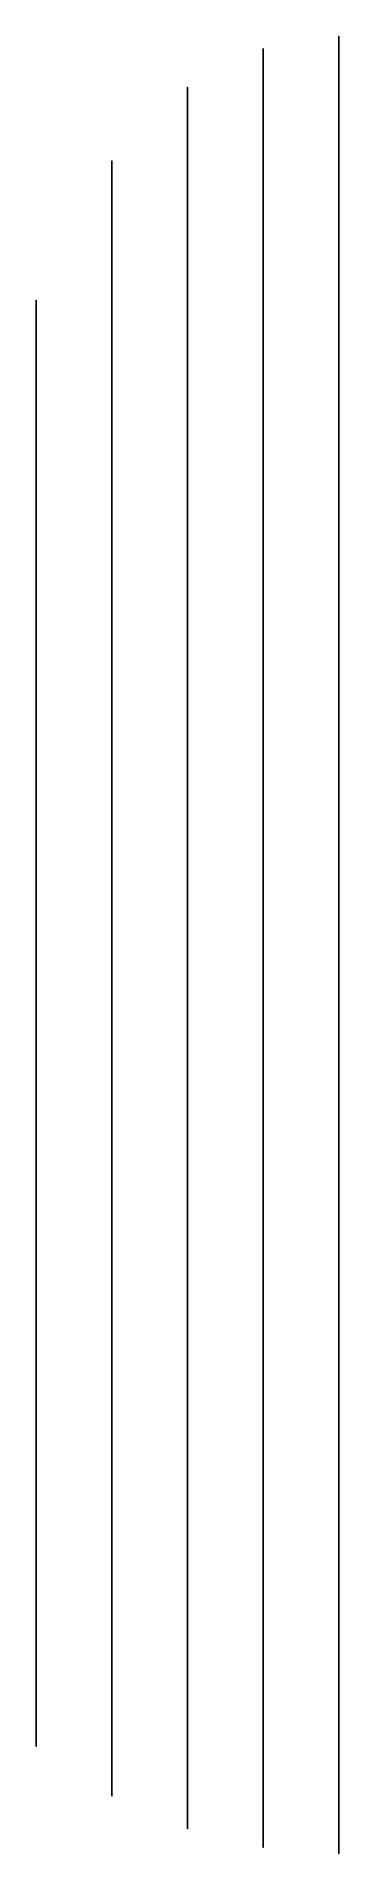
# Model space of a CAD drawing. Extents: x -400 to 0, y -315 to 2087.
import ezdxf

# ---------------------------------------------------------------- set-up
doc = ezdxf.new("R2010")
doc.units = 0

msp = doc.modelspace()

# ---------------------------------------------------------------- linework, layer by layer
at = {"layer": 'LAY0', "color": 2}
for points in [[(-100.1, 2005.2), (-100.1, 2005.35), (-100.1, 2005.51), (-100.1, 2005.66), (-100.1, 2005.82), (-100.1, 2006.03), (-100.1, 2006.24), (-100.1, 2006.44), (-100.1, 2006.6), (-100.1, 2006.76), (-100.1, 2006.91), (-100.1, 2007.06), (-100.1, 2007.22), (-100.1, 2007.37), (-100.1, 2007.53), (-100.1, 2007.68), (-100.1, 2007.89), (-100.1, 2008.1), (-100.1, 2008.31), (-100.1, 2008.46), (-100.1, 2008.62), (-100.1, 2008.78), (-100.1, 2008.93), (-100.1, 2009.08), (-100.1, 2009.24), (-100.1, 2009.39), (-100.1, 2009.55), (-100.1, 2009.76), (-100.1, 2009.96), (-100.1, 2010.17), (-100.1, 2010.33), (-100.1, 2010.48), (-100.1, 2010.64), (-100.1, 2010.79), (-100.1, 2010.94), (-100.1, 2011.1), (-100.1, 2011.25), (-100.1, 2011.41), (-100.1, 2011.61), (-100.1, 2011.82), (-100.1, 2012.03), (-100.1, 2012.18), (-100.1, 2012.34), (-100.1, 2012.49), (-100.1, 2012.64), (-100.1, 2014.81), (-100.1, 2016.99), (-100.1, 2019.17), (-100.1, 2021.34), (-100.1, 2024.23), (-100.1, 2027.1), (-100.1, 2029.92), (-100.1, 2032.01), (-100.1, 2034.07), (-100.1, 2036.08), (-100.1, 2038.06), (-100.1, 2040.38), (-100.1, 2042.55), (-100.1, 2044.58), (-100.1, 2046.49), (-100.1, 2048.87), (-100.1, 2051.08), (-100.1, 2053.13), (-100.1, 2054.58), (-100.1, 2055.96), (-100.1, 2057.27), (-100.1, 2058.53), (-100.1, 2059.94), (-100.1, 2061.26), (-100.1, 2062.49), (-100.1, 2063.63), (-100.1, 2065), (-100.1, 2066.22), (-100.1, 2067.28), (-100.1, 2067.97), (-100.1, 2068.57), (-100.1, 2069.09), (-100.1, 2069.52), (-100.1, 2069.88), (-100.1, 2070.12), (-100.1, 2070.26), (-100.1, 2070.28), (-100.1, 2070.14), (-100.1, 2069.81), (-100.1, 2069.28), (-100.1, 2068.75), (-100.1, 2068.12), (-100.1, 2067.37), (-100.1, 2066.52), (-100.1, 2065.57), (-100.1, 2064.55), (-100.1, 2063.46), (-100.1, 2062.28), (-100.1, 2060.57), (-100.1, 2058.68), (-100.1, 2056.57), (-100.1, 2054.82), (-100.1, 2052.92), (-100.1, 2050.83), (-100.1, 2048.53), (-100.1, 2047.69), (-100.1, 2046.82), (-100.1, 2045.93), (-100.1, 2045.01), (-100.1, 2043.74), (-100.1, 2042.41), (-100.1, 2041.01), (-100.1, 2039.91), (-100.1, 2038.77), (-100.1, 2037.57), (-100.1, 2036.33), (-100.1, 2035.22), (-100.1, 2034.1), (-100.1, 2032.97), (-100.1, 2031.83), (-100.1, 2030.31), (-100.1, 2028.77), (-100.1, 2027.23), (-100.1, 2026.07), (-100.1, 2024.91), (-100.1, 2023.75), (-100.1, 2022.58), (-100.1, 2021.54), (-100.1, 2020.49), (-100.1, 2019.42), (-100.1, 2018.33), (-100.1, 2016.82), (-100.1, 2015.24), (-100.1, 2013.56), (-100.1, 2012.22), (-100.1, 2010.8), (-100.1, 2009.28), (-100.1, 2007.66), (-100.1, 2006.37), (-100.1, 2005.07), (-100.1, 2003.76), (-100.1, 2002.45), (-100.1, 2000.7), (-100.1, 1998.95), (-100.1, 1997.2), (-100.1, 1995.89), (-100.1, 1994.59), (-100.1, 1993.3), (-100.1, 1992.02), (-100.1, 1990.73), (-100.1, 1989.43), (-100.1, 1988.12), (-100.1, 1986.8), (-100.1, 1985.03), (-100.1, 1983.25), (-100.1, 1981.46), (-100.1, 1980.11), (-100.1, 1978.76), (-100.1, 1977.41), (-100.1, 1976.06), (-100.1, 1974.72), (-100.1, 1973.37), (-100.1, 1972.02), (-100.1, 1970.68), (-100.1, 1968.9), (-100.1, 1967.13), (-100.1, 1965.37), (-100.1, 1964.06), (-100.1, 1962.76), (-100.1, 1961.47), (-100.1, 1960.2), (-100.1, 1959.19), (-100.1, 1958.19), (-100.1, 1957.17), (-100.1, 1956.15), (-100.1, 1954.78), (-100.1, 1953.4), (-100.1, 1952.02), (-100.1, 1950.97), (-100.1, 1949.93), (-100.1, 1948.88), (-100.1, 1947.83), (-100.1, 1946.79), (-100.1, 1945.74), (-100.1, 1944.69), (-100.1, 1943.65), (-100.1, 1942.25), (-100.1, 1940.86), (-100.1, 1939.48), (-100.1, 1938.45), (-100.1, 1937.42), (-100.1, 1936.4), (-100.1, 1935.39), (-100.1, 1934.37), (-100.1, 1933.35), (-100.1, 1932.32), (-100.1, 1931.28), (-100.1, 1929.89), (-100.1, 1928.5), (-100.1, 1927.09), (-100.1, 1926.04), (-100.1, 1924.98), (-100.1, 1923.92), (-100.1, 1922.86), (-100.1, 1921.8), (-100.1, 1920.74), (-100.1, 1919.68), (-100.1, 1918.62), (-100.1, 1917.21), (-100.1, 1915.81), (-100.1, 1914.41), (-100.1, 1913.36), (-100.1, 1912.33), (-100.1, 1911.29), (-100.1, 1910.27), (-100.1, 1909.24), (-100.1, 1908.21), (-100.1, 1907.17), (-100.1, 1906.12), (-100.1, 1904.72), (-100.1, 1903.31), (-100.1, 1901.89), (-100.1, 1900.82), (-100.1, 1899.76), (-100.1, 1898.69), (-100.1, 1897.62), (-100.1, 1896.55), (-100.1, 1895.48), (-100.1, 1894.41), (-100.1, 1893.34), (-100.1, 1891.92), (-100.1, 1890.5), (-100.1, 1889.09), (-100.1, 1888.04), (-100.1, 1886.99), (-100.1, 1885.95), (-100.1, 1884.91), (-100.1, 1883.88), (-100.1, 1882.84), (-100.1, 1881.79), (-100.1, 1880.73), (-100.1, 1879.32), (-100.1, 1877.9), (-100.1, 1876.47), (-100.1, 1875.4), (-100.1, 1874.32), (-100.1, 1873.25), (-100.1, 1872.17), (-100.1, 1871.1), (-100.1, 1870.02), (-100.1, 1868.94), (-100.1, 1867.87), (-100.1, 1866.44), (-100.1, 1865.02), (-100.1, 1863.6), (-100.1, 1862.55), (-100.1, 1861.49), (-100.1, 1860.44), (-100.1, 1859.4), (-100.1, 1858.22), (-100.1, 1857.03), (-100.1, 1855.83), (-100.1, 1854.63), (-100.1, 1853.02), (-100.1, 1851.39), (-100.1, 1849.77), (-100.1, 1848.54), (-100.1, 1847.32), (-100.1, 1846.1), (-100.1, 1844.87), (-100.1, 1843.64), (-100.1, 1842.41), (-100.1, 1841.19), (-100.1, 1839.97), (-100.1, 1838.35), (-100.1, 1836.74), (-100.1, 1835.13), (-100.1, 1833.93), (-100.1, 1832.73), (-100.1, 1831.53), (-100.1, 1830.34), (-100.1, 1829.16), (-100.1, 1827.97), (-100.1, 1826.77), (-100.1, 1825.56), (-100.1, 1823.95), (-100.1, 1822.32), (-100.1, 1820.69), (-100.1, 1819.46), (-100.1, 1818.24), (-100.1, 1817.02), (-100.1, 1815.8), (-100.1, 1814.55), (-100.1, 1813.32), (-100.1, 1812.1), (-100.1, 1810.88), (-100.1, 1809.27), (-100.1, 1807.67), (-100.1, 1806.07), (-100.1, 1804.87), (-100.1, 1803.67), (-100.1, 1802.46), (-100.1, 1801.25), (-100.1, 1800.65), (-100.1, 1800.06), (-100.1, 1799.46), (-100.1, 1798.86), (-100.1, 1798.06), (-100.1, 1797.25), (-100.1, 1796.45), (-100.1, 1795.84), (-100.1, 1795.24), (-100.1, 1794.63), (-100.1, 1794.02), (-100.1, 1793.42), (-100.1, 1792.81), (-100.1, 1792.2), (-100.1, 1791.59), (-100.1, 1790.77), (-100.1, 1789.95), (-100.1, 1789.13), (-100.1, 1788.52), (-100.1, 1787.91), (-100.1, 1787.29), (-100.1, 1786.69), (-100.1, 1786.06), (-100.1, 1785.45), (-100.1, 1784.83), (-100.1, 1784.23), (-100.1, 1783.42), (-100.1, 1782.61), (-100.1, 1781.8), (-100.1, 1781.19), (-100.1, 1780.58), (-100.1, 1779.97), (-100.1, 1779.35), (-100.1, 1778.73), (-100.1, 1778.12), (-100.1, 1777.51), (-100.1, 1776.91), (-100.1, 1776.11), (-100.1, 1775.31), (-100.1, 1774.52), (-100.1, 1773.92), (-100.1, 1773.32), (-100.1, 1772.71), (-100.1, 1772.1), (-100.1, 1771.51), (-100.1, 1770.91), (-100.1, 1770.31), (-100.1, 1769.71), (-100.1, 1768.9), (-100.1, 1768.09), (-100.1, 1767.28), (-100.1, 1766.67), (-100.1, 1766.06), (-100.1, 1765.46), (-100.1, 1764.85), (-100.1, 1764.26), (-100.1, 1763.66), (-100.1, 1763.05), (-100.1, 1762.43), (-100.1, 1761.6), (-100.1, 1760.77), (-100.1, 1759.94), (-100.1, 1759.32), (-100.1, 1758.71), (-100.1, 1758.11), (-100.1, 1757.52), (-100.1, 1756.87), (-100.1, 1756.24), (-100.1, 1755.63), (-100.1, 1755.03), (-100.1, 1754.24), (-100.1, 1753.45), (-100.1, 1752.66), (-100.1, 1752.06), (-100.1, 1751.45), (-100.1, 1750.83), (-100.1, 1750.18), (-100.1, 1749.53), (-100.1, 1748.9), (-100.1, 1748.3), (-100.1, 1747.7), (-100.1, 1746.92), (-100.1, 1746.15), (-100.1, 1745.38), (-100.1, 1744.78), (-100.1, 1744.18), (-100.1, 1743.55), (-100.1, 1742.91), (-100.1, 1742.37), (-100.1, 1741.84), (-100.1, 1741.31), (-100.1, 1740.78), (-100.1, 1740.08), (-100.1, 1739.38), (-100.1, 1738.68), (-100.1, 1738.16), (-100.1, 1737.63), (-100.1, 1737.1), (-100.1, 1736.57), (-100.1, 1736.04), (-100.1, 1735.51), (-100.1, 1734.98), (-100.1, 1734.46), (-100.1, 1733.77), (-100.1, 1733.09), (-100.1, 1732.4), (-100.1, 1731.88), (-100.1, 1731.36), (-100.1, 1730.84), (-100.1, 1730.31), (-100.1, 1729.79), (-100.1, 1729.26), (-100.1, 1728.75), (-100.1, 1728.24), (-100.1, 1727.55), (-100.1, 1726.88), (-100.1, 1726.2), (-100.1, 1725.69), (-100.1, 1725.17), (-100.1, 1724.66), (-100.1, 1724.14), (-100.1, 1723.61), (-100.1, 1723.09), (-100.1, 1722.58), (-100.1, 1722.07), (-100.1, 1721.41), (-100.1, 1720.75), (-100.1, 1720.08), (-100.1, 1719.58), (-100.1, 1719.07), (-100.1, 1718.56), (-100.1, 1718.03), (-100.1, 1717.86), (-100.1, 1717.69), (-100.1, 1717.52), (-100.1, 1717.35), (-100.1, 1717.13), (-100.1, 1716.9), (-100.1, 1716.68), (-100.1, 1716.51), (-100.1, 1716.34), (-100.1, 1716.17), (-100.1, 1716), (-100.1, 1715.18), (-100.1, 1714.54), (-100.1, 1714), (-100.1, 1713.54), (-100.1, 1712.97), (-100.1, 1712.43), (-100.1, 1711.87), (-100.1, 1711.4), (-100.1, 1710.87), (-100.1, 1710.22), (-100.1, 1709.4), (-100.1, 1708.85), (-100.1, 1708.3), (-100.1, 1707.75), (-100.1, 1707.2), (-100.1, 1706.47), (-100.1, 1705.74), (-100.1, 1705), (-100.1, 1704.45), (-100.1, 1703.9), (-100.1, 1703.35), (-100.1, 1702.8), (-100.1, 1702.28), (-100.1, 1701.74), (-100.1, 1701.19), (-100.1, 1700.63), (-100.1, 1699.88), (-100.1, 1699.12), (-100.1, 1698.37), (-100.1, 1697.81), (-100.1, 1697.26), (-100.1, 1696.72), (-100.1, 1696.19), (-100.1, 1695.64), (-100.1, 1695.08), (-100.1, 1694.53), (-100.1, 1693.97), (-100.1, 1693.23), (-100.1, 1692.48), (-100.1, 1691.74), (-100.1, 1691.18), (-100.1, 1690.62), (-100.1, 1690.06), (-100.1, 1689.49), (-100.1, 1689.22), (-100.1, 1688.94), (-100.1, 1688.65), (-100.1, 1688.37), (-100.1, 1687.99), (-100.1, 1687.61), (-100.1, 1687.23), (-100.1, 1686.94), (-100.1, 1686.66), (-100.1, 1686.38), (-100.1, 1686.1), (-100.1, 1685.83), (-100.1, 1685.54), (-100.1, 1685.26), (-100.1, 1684.98), (-100.1, 1684.6), (-100.1, 1684.21), (-100.1, 1683.83), (-100.1, 1683.55), (-100.1, 1683.26), (-100.1, 1682.98), (-100.1, 1682.7), (-100.1, 1682.42), (-100.1, 1682.14), (-100.1, 1681.86), (-100.1, 1681.57), (-100.1, 1681.19), (-100.1, 1680.81), (-100.1, 1680.43), (-100.1, 1680.14), (-100.1, 1679.86), (-100.1, 1679.57), (-100.1, 1679.29), (-100.1, 1679.01), (-100.1, 1678.72), (-100.1, 1678.43), (-100.1, 1678.15), (-100.1, 1677.77), (-100.1, 1677.38), (-100.1, 1677), (-100.1, 1676.72), (-100.1, 1676.43), (-100.1, 1676.14), (-100.1, 1675.85), (-100.1, 1675.56), (-100.1, 1675.27), (-100.1, 1674.99), (-100.1, 1674.7), (-100.1, 1674.32), (-100.1, 1673.93), (-100.1, 1673.55), (-100.1, 1673.26), (-100.1, 1672.97), (-100.1, 1672.68), (-100.1, 1672.39), (-100.1, 1672.09), (-100.1, 1671.79), (-100.1, 1671.5), (-100.1, 1671.21), (-100.1, 1670.83), (-100.1, 1670.44), (-100.1, 1670.06), (-100.1, 1669.77), (-100.1, 1669.47), (-100.1, 1669.18), (-100.1, 1668.88), (-100.1, 1668.57), (-100.1, 1668.27), (-100.1, 1667.98), (-100.1, 1667.69), (-100.1, 1667.3), (-100.1, 1666.92), (-100.1, 1666.53), (-100.1, 1666.24), (-100.1, 1665.95), (-100.1, 1665.64), (-100.1, 1665.34), (-100.1, 1665.05), (-100.1, 1664.75), (-100.1, 1664.46), (-100.1, 1664.16), (-100.1, 1663.76), (-100.1, 1663.36), (-100.1, 1662.96), (-100.1, 1662.67), (-100.1, 1662.37), (-100.1, 1662.08), (-100.1, 1661.79), (-100.1, 1661.61), (-100.1, 1661.43), (-100.1, 1661.24), (-100.1, 1661.06), (-100.1, 1660.82), (-100.1, 1660.57), (-100.1, 1660.33), (-100.1, 1660.14), (-100.1, 1659.96), (-100.1, 1659.77), (-100.1, 1659.59), (-100.1, 1659.35), (-100.1, 1659.1), (-100.1, 1658.86), (-100.1, 1658.62), (-100.1, 1658.29), (-100.1, 1657.96), (-100.1, 1657.63), (-100.1, 1657.39), (-100.1, 1657.14), (-100.1, 1656.89), (-100.1, 1656.64), (-100.1, 1656.51), (-100.1, 1656.38), (-100.1, 1656.25), (-100.1, 1656.12), (-100.1, 1655.94), (-100.1, 1655.77), (-100.1, 1655.59), (-100.1, 1655.46), (-100.1, 1655.32), (-100.1, 1655.19), (-100.1, 1655.06), (-100.1, 1654.86), (-100.1, 1654.67), (-100.1, 1654.47), (-100.1, 1654.28), (-100.1, 1654.02), (-100.1, 1653.76), (-100.1, 1653.5), (-100.1, 1653.3), (-100.1, 1653.1), (-100.1, 1652.9), (-100.1, 1652.7), (-100.1, 1652.56), (-100.1, 1652.42), (-100.1, 1652.28), (-100.1, 1652.14), (-100.1, 1651.95), (-100.1, 1651.76), (-100.1, 1651.58), (-100.1, 1651.43), (-100.1, 1651.29), (-100.1, 1651.15), (-100.1, 1651.01), (-100.1, 1650.88), (-100.1, 1650.75), (-100.1, 1650.63), (-100.1, 1650.5), (-100.1, 1650.33), (-100.1, 1650.16), (-100.1, 1649.99), (-100.1, 1649.86), (-100.1, 1649.73), (-100.1, 1649.61), (-100.1, 1649.48), (-100.1, 1649.36), (-100.1, 1649.25), (-100.1, 1649.14), (-100.1, 1649.03), (-100.1, 1648.87), (-100.1, 1648.72), (-100.1, 1648.57), (-100.1, 1648.45), (-100.1, 1648.34), (-100.1, 1648.22), (-100.1, 1648.11), (-100.1, 1648.01), (-100.1, 1647.91), (-100.1, 1647.81), (-100.1, 1647.71), (-100.1, 1647.58), (-100.1, 1647.44), (-100.1, 1647.31), (-100.1, 1647.2), (-100.1, 1647.1), (-100.1, 1647), (-100.1, 1646.9), (-100.1, 1646.75), (-100.1, 1646.6), (-100.1, 1646.45), (-100.1, 1646.29), (-100.1, 1646.09), (-100.1, 1645.88), (-100.1, 1645.67), (-100.1, 1645.52), (-100.1, 1645.36), (-100.1, 1645.21), (-100.1, 1645.06), (-100.1, 1644.92), (-100.1, 1644.79), (-100.1, 1644.65), (-100.1, 1644.52), (-100.1, 1644.34), (-100.1, 1644.16), (-100.1, 1643.98), (-100.1, 1643.85), (-100.1, 1643.71), (-100.1, 1643.57), (-100.1, 1643.43), (-100.1, 1643.31), (-100.1, 1643.19), (-100.1, 1643.06), (-100.1, 1642.94), (-100.1, 1642.78), (-100.1, 1642.61), (-100.1, 1642.45), (-100.1, 1642.32), (-100.1, 1642.2), (-100.1, 1642.07), (-100.1, 1641.94), (-100.1, 1641.83), (-100.1, 1641.71), (-100.1, 1641.6), (-100.1, 1641.49), (-100.1, 1641.33), (-100.1, 1641.18), (-100.1, 1641.03), (-100.1, 1640.91), (-100.1, 1640.79), (-100.1, 1640.68), (-100.1, 1640.56), (-100.1, 1640.46), (-100.1, 1640.35), (-100.1, 1640.25), (-100.1, 1640.14), (-100.1, 1640), (-100.1, 1639.86), (-100.1, 1639.72), (-100.1, 1639.62), (-100.1, 1639.51), (-100.1, 1639.4), (-100.1, 1639.29), (-100.1, 1639.2), (-100.1, 1639.1), (-100.1, 1639), (-100.1, 1638.91), (-100.1, 1638.78), (-100.1, 1638.66), (-100.1, 1638.53), (-100.1, 1638.44), (-100.1, 1638.35), (-100.1, 1638.26), (-100.1, 1638.17), (-100.1, 1638.08), (-100.1, 1637.99), (-100.1, 1637.91), (-100.1, 1637.83), (-100.1, 1637.72), (-100.1, 1637.61), (-100.1, 1637.5), (-100.1, 1637.42), (-100.1, 1637.35), (-100.1, 1637.27), (-100.1, 1637.2), (-100.1, 1637.12), (-100.1, 1637.05), (-100.1, 1636.98), (-100.1, 1636.91), (-100.1, 1636.82), (-100.1, 1636.73), (-100.1, 1636.64), (-100.1, 1636.58), (-100.1, 1636.52), (-100.1, 1636.46), (-100.1, 1636.4), (-100.1, 1636.28), (-100.1, 1636.16), (-100.1, 1636.04), (-100.1, 1635.92), (-100.1, 1635.75), (-100.1, 1635.58), (-100.1, 1635.4), (-100.1, 1635.27), (-100.1, 1635.13), (-100.1, 1634.99), (-100.1, 1634.84), (-100.1, 1634.71), (-100.1, 1634.58), (-100.1, 1634.44), (-100.1, 1634.31), (-100.1, 1634.12), (-100.1, 1633.93), (-100.1, 1633.74), (-100.1, 1633.6), (-100.1, 1633.46), (-100.1, 1633.31), (-100.1, 1633.17), (-100.1, 1633.03), (-100.1, 1632.9), (-100.1, 1632.76), (-100.1, 1632.63), (-100.1, 1632.44), (-100.1, 1632.27), (-100.1, 1632.09), (-100.1, 1631.96), (-100.1, 1631.83), (-100.1, 1631.7), (-100.1, 1631.57), (-100.1, 1631.45), (-100.1, 1631.33), (-100.1, 1631.21), (-100.1, 1631.1), (-100.1, 1630.94), (-100.1, 1630.8), (-100.1, 1630.66), (-100.1, 1630.55), (-100.1, 1630.46), (-100.1, 1630.36), (-100.1, 1630.27)], [(-0.1, 2021.12), (-0.1, 2021.28), (-0.1, 2021.43), (-0.1, 2021.59), (-0.1, 2021.75), (-0.1, 2021.96), (-0.1, 2022.17), (-0.1, 2022.38), (-0.1, 2022.53), (-0.1, 2022.69), (-0.1, 2022.85), (-0.1, 2023), (-0.1, 2023.16), (-0.1, 2023.32), (-0.1, 2023.47), (-0.1, 2023.63), (-0.1, 2023.84), (-0.1, 2024.04), (-0.1, 2024.25), (-0.1, 2024.41), (-0.1, 2024.56), (-0.1, 2024.72), (-0.1, 2024.88), (-0.1, 2025.03), (-0.1, 2025.19), (-0.1, 2025.34), (-0.1, 2025.5), (-0.1, 2025.71), (-0.1, 2025.91), (-0.1, 2026.12), (-0.1, 2026.28), (-0.1, 2026.43), (-0.1, 2026.59), (-0.1, 2026.74), (-0.1, 2026.9), (-0.1, 2027.05), (-0.1, 2027.21), (-0.1, 2027.36), (-0.1, 2027.57), (-0.1, 2027.77), (-0.1, 2027.98), (-0.1, 2028.14), (-0.1, 2028.29), (-0.1, 2028.45), (-0.1, 2028.6), (-0.1, 2030.8), (-0.1, 2033), (-0.1, 2035.2), (-0.1, 2037.38), (-0.1, 2040.28), (-0.1, 2043.15), (-0.1, 2045.98), (-0.1, 2048.08), (-0.1, 2050.15), (-0.1, 2052.19), (-0.1, 2054.2), (-0.1, 2056.41), (-0.1, 2058.51), (-0.1, 2060.52), (-0.1, 2062.43), (-0.1, 2064.84), (-0.1, 2067.1), (-0.1, 2069.22), (-0.1, 2070.72), (-0.1, 2072.16), (-0.1, 2073.52), (-0.1, 2074.83), (-0.1, 2076.27), (-0.1, 2077.61), (-0.1, 2078.85), (-0.1, 2080), (-0.1, 2081.38), (-0.1, 2082.6), (-0.1, 2083.65), (-0.1, 2084.33), (-0.1, 2084.93), (-0.1, 2085.43), (-0.1, 2085.84), (-0.1, 2086.19), (-0.1, 2086.43), (-0.1, 2086.56), (-0.1, 2086.57), (-0.1, 2086.41), (-0.1, 2086.05), (-0.1, 2085.49), (-0.1, 2084.94), (-0.1, 2084.27), (-0.1, 2083.49), (-0.1, 2082.6), (-0.1, 2081.5), (-0.1, 2080.33), (-0.1, 2079.08), (-0.1, 2077.74), (-0.1, 2075.84), (-0.1, 2073.79), (-0.1, 2071.59), (-0.1, 2069.84), (-0.1, 2068.01), (-0.1, 2066.08), (-0.1, 2064.07), (-0.1, 2062.25), (-0.1, 2060.37), (-0.1, 2058.42), (-0.1, 2056.41), (-0.1, 2053.61), (-0.1, 2050.69), (-0.1, 2047.62), (-0.1, 2045.22), (-0.1, 2042.73), (-0.1, 2040.15), (-0.1, 2037.46), (-0.1, 2034.99), (-0.1, 2032.48), (-0.1, 2029.94), (-0.1, 2027.38), (-0.1, 2023.92), (-0.1, 2020.43), (-0.1, 2016.91), (-0.1, 2014.25), (-0.1, 2011.57), (-0.1, 2008.89), (-0.1, 2006.2), (-0.1, 2003.49), (-0.1, 2000.78), (-0.1, 1998.06), (-0.1, 1995.34), (-0.1, 1991.71), (-0.1, 1988.08), (-0.1, 1984.46), (-0.1, 1981.75), (-0.1, 1979.05), (-0.1, 1976.37), (-0.1, 1973.7), (-0.1, 1971.6), (-0.1, 1969.51), (-0.1, 1967.41), (-0.1, 1965.3), (-0.1, 1962.5), (-0.1, 1959.69), (-0.1, 1956.87), (-0.1, 1954.76), (-0.1, 1952.64), (-0.1, 1950.53), (-0.1, 1948.41), (-0.1, 1946.29), (-0.1, 1944.16), (-0.1, 1942.04), (-0.1, 1939.91), (-0.1, 1937.07), (-0.1, 1934.23), (-0.1, 1931.38), (-0.1, 1929.25), (-0.1, 1927.11), (-0.1, 1924.97), (-0.1, 1922.83), (-0.1, 1920.69), (-0.1, 1918.54), (-0.1, 1916.4), (-0.1, 1914.25), (-0.1, 1911.39), (-0.1, 1908.52), (-0.1, 1905.65), (-0.1, 1903.5), (-0.1, 1901.35), (-0.1, 1899.19), (-0.1, 1897.04), (-0.1, 1894.88), (-0.1, 1892.73), (-0.1, 1890.57), (-0.1, 1888.41), (-0.1, 1885.53), (-0.1, 1882.65), (-0.1, 1879.76), (-0.1, 1877.6), (-0.1, 1875.44), (-0.1, 1873.27), (-0.1, 1871.11), (-0.1, 1868.65), (-0.1, 1866.19), (-0.1, 1863.73), (-0.1, 1861.27), (-0.1, 1857.99), (-0.1, 1854.71), (-0.1, 1851.44), (-0.1, 1848.98), (-0.1, 1846.52), (-0.1, 1844.06), (-0.1, 1841.6), (-0.1, 1839.14), (-0.1, 1836.68), (-0.1, 1834.22), (-0.1, 1831.76), (-0.1, 1828.48), (-0.1, 1825.2), (-0.1, 1821.92), (-0.1, 1819.46), (-0.1, 1817), (-0.1, 1814.54), (-0.1, 1812.08), (-0.1, 1809.62), (-0.1, 1807.16), (-0.1, 1804.7), (-0.1, 1802.24), (-0.1, 1798.97), (-0.1, 1795.69), (-0.1, 1792.41), (-0.1, 1789.95), (-0.1, 1787.49), (-0.1, 1785.03), (-0.1, 1782.57), (-0.1, 1780.11), (-0.1, 1777.65), (-0.1, 1775.19), (-0.1, 1772.73), (-0.1, 1769.45), (-0.1, 1766.17), (-0.1, 1762.89), (-0.1, 1760.43), (-0.1, 1757.97), (-0.1, 1755.51), (-0.1, 1753.05), (-0.1, 1750.72), (-0.1, 1748.38), (-0.1, 1746.05), (-0.1, 1743.71), (-0.1, 1740.59), (-0.1, 1737.48), (-0.1, 1734.36), (-0.1, 1732.03), (-0.1, 1729.69), (-0.1, 1727.35), (-0.1, 1725.02), (-0.1, 1722.68), (-0.1, 1720.34), (-0.1, 1718.01), (-0.1, 1715.67), (-0.1, 1712.56), (-0.1, 1709.44), (-0.1, 1706.32), (-0.1, 1703.99), (-0.1, 1701.65), (-0.1, 1699.32), (-0.1, 1696.98), (-0.1, 1695.81), (-0.100002, 1694.64), (-0.100003, 1693.47), (-0.100005, 1692.31), (-0.100009, 1690.75), (-0.100012, 1689.19), (-0.100016, 1687.63), (-0.100018, 1686.46), (-0.10002, 1685.3), (-0.100021, 1684.13), (-0.100021, 1682.96), (-0.100021, 1681.79), (-0.10002, 1680.62), (-0.100018, 1679.46), (-0.100016, 1678.29), (-0.100012, 1676.73), (-0.100009, 1675.17), (-0.100005, 1673.61), (-0.100003, 1672.45), (-0.100002, 1671.28), (-0.1, 1670.11), (-0.1, 1668.94), (-0.1, 1668.36), (-0.1, 1667.77), (-0.1, 1667.19), (-0.1, 1666.6), (-0.1, 1665.83), (-0.1, 1665.05), (-0.1, 1664.27), (-0.1, 1663.68), (-0.1, 1663.1), (-0.1, 1662.52), (-0.1, 1661.93), (-0.1, 1661.35), (-0.1, 1660.76), (-0.1, 1660.18), (-0.1, 1659.6), (-0.1, 1658.82), (-0.1, 1658.04), (-0.1, 1657.26), (-0.1, 1656.67), (-0.1, 1656.09), (-0.1, 1655.51), (-0.1, 1654.92), (-0.1, 1654.34), (-0.1, 1653.75), (-0.1, 1653.17), (-0.1, 1652.59), (-0.1, 1651.81), (-0.1, 1651.03), (-0.1, 1650.25), (-0.1, 1649.66), (-0.1, 1649.08), (-0.1, 1648.5), (-0.1, 1647.91), (-0.1, 1647.33), (-0.100001, 1646.74), (-0.100003, 1646.16), (-0.100005, 1645.58), (-0.100008, 1644.8), (-0.100011, 1644.02), (-0.100014, 1643.24), (-0.100015, 1642.66), (-0.100017, 1642.07), (-0.100018, 1641.49), (-0.100018, 1640.9)], [(-200.1, 1955.05), (-200.1, 1955.2), (-200.1, 1955.35), (-200.1, 1955.5), (-200.1, 1955.65), (-200.1, 1955.85), (-200.1, 1956.05), (-200.1, 1956.25), (-200.1, 1956.4), (-200.1, 1956.56), (-200.1, 1956.71), (-200.1, 1956.86), (-200.1, 1957.01), (-200.1, 1957.16), (-200.1, 1957.32), (-200.1, 1957.47), (-200.1, 1957.68), (-200.1, 1957.88), (-200.1, 1958.09), (-200.1, 1958.24), (-200.1, 1958.39), (-200.1, 1958.55), (-200.1, 1958.7), (-200.1, 1958.86), (-200.1, 1959.01), (-200.1, 1959.16), (-200.1, 1959.32), (-200.1, 1959.52), (-200.1, 1959.73), (-200.1, 1959.94), (-200.1, 1960.09), (-200.1, 1960.24), (-200.1, 1960.4), (-200.1, 1960.55), (-200.1, 1960.71), (-200.1, 1960.86), (-200.1, 1961.01), (-200.1, 1961.17), (-200.1, 1961.37), (-200.1, 1961.57), (-200.1, 1961.78), (-200.1, 1961.93), (-200.1, 1962.08), (-200.1, 1962.23), (-200.1, 1962.38), (-200.1, 1964.54), (-200.1, 1966.69), (-200.1, 1968.83), (-200.1, 1970.96), (-200.1, 1973.77), (-200.1, 1976.55), (-200.1, 1979.3), (-200.1, 1981.33), (-200.1, 1983.34), (-200.1, 1985.32), (-200.1, 1987.27), (-200.1, 1989.36), (-200.1, 1991.36), (-200.1, 1993.27), (-200.1, 1995.11), (-200.1, 1997.44), (-200.1, 1999.64), (-200.1, 2001.72), (-200.1, 2003.2), (-200.1, 2004.61), (-200.1, 2005.96), (-200.1, 2007.25), (-200.1, 2008.65), (-200.1, 2009.95), (-200.1, 2011.16), (-200.1, 2012.29), (-200.1, 2013.65), (-200.1, 2014.86), (-200.1, 2015.91), (-200.1, 2016.6), (-200.1, 2017.2), (-200.1, 2017.72), (-200.1, 2018.16), (-200.1, 2018.54), (-200.1, 2018.82), (-200.1, 2019), (-200.1, 2019.07), (-200.1, 2019), (-200.1, 2018.75), (-200.1, 2018.31), (-200.1, 2017.86), (-200.1, 2017.3), (-200.1, 2016.63), (-200.1, 2015.86), (-200.1, 2014.87), (-200.1, 2013.82), (-200.1, 2012.69), (-200.1, 2011.5), (-200.1, 2009.81), (-200.1, 2008), (-200.1, 2006.06), (-200.1, 2004.53), (-200.1, 2002.94), (-200.1, 2001.27), (-200.1, 1999.53), (-200.1, 1997.8), (-200.1, 1996.02), (-200.1, 1994.2), (-200.1, 1992.33), (-200.1, 1989.77), (-200.1, 1987.12), (-200.1, 1984.38), (-200.1, 1982.26), (-200.1, 1980.09), (-200.1, 1977.87), (-200.1, 1975.58), (-200.1, 1973.42), (-200.1, 1971.24), (-200.1, 1969.06), (-200.1, 1966.85), (-200.1, 1963.84), (-200.1, 1960.76), (-200.1, 1957.57), (-200.1, 1955.1), (-200.1, 1952.54), (-200.1, 1949.89), (-200.1, 1947.13), (-200.1, 1945.57), (-200.1, 1943.59), (-200.1, 1941.19), (-200.1, 1938.43), (-200.1, 1934.33), (-200.1, 1930.05), (-200.1, 1925.95), (-200.1, 1923.19), (-200.1, 1920.81), (-200.1, 1918.84), (-200.1, 1917.29), (-200.1, 1916.29), (-200.1, 1915.3), (-200.1, 1914.33), (-200.1, 1913.38), (-200.1, 1912.11), (-200.1, 1910.84), (-200.1, 1909.57), (-200.1, 1908.61), (-200.1, 1907.63), (-200.1, 1906.64), (-200.1, 1905.63), (-200.1, 1904.38), (-200.1, 1903.3), (-200.1, 1902.33), (-200.1, 1901.43), (-200.1, 1900.31), (-200.1, 1899.2), (-200.1, 1898.07), (-200.1, 1897.18), (-200.1, 1896.2), (-200.1, 1895.12), (-200.1, 1893.87), (-200.1, 1892.85), (-200.1, 1891.85), (-200.1, 1890.87), (-200.1, 1889.89), (-200.1, 1888.6), (-200.1, 1887.32), (-200.1, 1886.02), (-200.1, 1885.04), (-200.1, 1884.05), (-200.1, 1883.04), (-200.1, 1882), (-200.1, 1881.16), (-200.1, 1880.24), (-200.1, 1879.25), (-200.1, 1878.2), (-200.1, 1876.75), (-200.1, 1875.29), (-200.1, 1873.84), (-200.1, 1872.8), (-200.1, 1871.81), (-200.1, 1870.89), (-200.1, 1870.05), (-200.1, 1869.02), (-200.1, 1868.01), (-200.1, 1867.01), (-200.1, 1866.02), (-200.1, 1864.72), (-200.1, 1863.41), (-200.1, 1862.09), (-200.1, 1861.1), (-200.1, 1860.09), (-200.1, 1859.06), (-200.1, 1858.01), (-200.1, 1857.07), (-200.1, 1856.1), (-200.1, 1855.09), (-200.1, 1854.05), (-200.1, 1852.64), (-200.1, 1851.22), (-200.1, 1849.81), (-200.1, 1848.78), (-200.1, 1847.78), (-200.1, 1846.82), (-200.1, 1845.9), (-200.1, 1844.86), (-200.1, 1843.84), (-200.1, 1842.83), (-200.1, 1841.83), (-200.1, 1840.51), (-200.1, 1839.19), (-200.1, 1837.85), (-200.1, 1836.84), (-200.1, 1835.82), (-200.1, 1834.78), (-200.1, 1833.71), (-200.1, 1832.75), (-200.1, 1831.75), (-200.1, 1830.72), (-200.1, 1829.68), (-200.1, 1828.26), (-200.1, 1826.84), (-200.1, 1825.44), (-200.1, 1824.4), (-200.1, 1823.39), (-200.1, 1822.41), (-200.1, 1821.47), (-200.1, 1820.9), (-200.1, 1820.33), (-200.1, 1819.76), (-200.1, 1819.18), (-200.1, 1818.42), (-200.1, 1817.66), (-200.1, 1816.89), (-200.1, 1816.31), (-200.1, 1815.73), (-200.1, 1815.15), (-200.1, 1814.56), (-200.1, 1813.97), (-200.1, 1813.38), (-200.1, 1812.79), (-200.1, 1812.21), (-200.1, 1811.44), (-200.1, 1810.67), (-200.1, 1809.89), (-200.1, 1809.31), (-200.1, 1808.72), (-200.1, 1808.12), (-200.1, 1807.52), (-200.1, 1806.95), (-200.1, 1806.37), (-200.1, 1805.78), (-200.1, 1805.19), (-200.1, 1804.38), (-200.1, 1803.58), (-200.1, 1802.78), (-200.1, 1802.18), (-200.1, 1801.59), (-200.1, 1801.02), (-200.1, 1800.45), (-200.1, 1799.88), (-200.1, 1799.3), (-200.1, 1798.71), (-200.1, 1798.13), (-200.1, 1797.35), (-200.1, 1796.58), (-200.1, 1795.81), (-200.1, 1795.23), (-200.1, 1794.66), (-200.1, 1794.09), (-200.1, 1793.53), (-200.1, 1792.96), (-200.1, 1792.39), (-200.1, 1791.82), (-200.1, 1791.25), (-200.1, 1790.48), (-200.1, 1789.71), (-200.1, 1788.94), (-200.1, 1788.36), (-200.1, 1787.78), (-200.1, 1787.19), (-200.1, 1786.6), (-200.1, 1786), (-200.1, 1785.41), (-200.1, 1784.82), (-200.1, 1784.23), (-200.1, 1783.45), (-200.1, 1782.67), (-200.1, 1781.88), (-200.1, 1781.29), (-200.1, 1780.69), (-200.1, 1780.09), (-200.1, 1779.48), (-200.1, 1778.91), (-200.1, 1778.32), (-200.1, 1777.72), (-200.1, 1777.12), (-200.1, 1776.31), (-200.1, 1775.49), (-200.1, 1774.68), (-200.1, 1774.08), (-200.1, 1773.49), (-200.1, 1772.9), (-200.1, 1772.33), (-200.1, 1771.75), (-200.1, 1771.16), (-200.1, 1770.57), (-200.1, 1769.98), (-200.1, 1769.2), (-200.1, 1768.42), (-200.1, 1767.64), (-200.1, 1767.06), (-200.1, 1766.49), (-200.1, 1765.92), (-200.1, 1765.35), (-200.1, 1764.78), (-200.1, 1764.21), (-200.1, 1763.63), (-200.1, 1763.06), (-200.1, 1762.28), (-200.1, 1761.51), (-200.1, 1760.73), (-200.1, 1760.15), (-200.1, 1759.55), (-200.1, 1758.96), (-200.1, 1758.36), (-200.1, 1757.76), (-200.1, 1757.15), (-200.1, 1756.55), (-200.1, 1755.96), (-200.1, 1755.16), (-200.1, 1754.36), (-200.1, 1753.57), (-200.1, 1752.96), (-200.1, 1752.36), (-200.1, 1751.75), (-200.1, 1751.13), (-200.1, 1750.53), (-200.1, 1749.93), (-200.1, 1749.32), (-200.1, 1748.71), (-200.1, 1747.89), (-200.1, 1747.08), (-200.1, 1746.26), (-200.1, 1745.65), (-200.1, 1745.05), (-200.1, 1744.45), (-200.1, 1743.86), (-200.1, 1743.25), (-200.1, 1742.64), (-200.1, 1742.04), (-200.1, 1741.45), (-200.1, 1740.67), (-200.1, 1739.89), (-200.1, 1739.11), (-200.1, 1738.53), (-200.1, 1737.95), (-200.1, 1737.36), (-200.1, 1736.77), (-200.1, 1736.48), (-200.1, 1736.19), (-200.1, 1735.9), (-200.1, 1735.6), (-200.1, 1735.21), (-200.1, 1734.82), (-200.1, 1734.43), (-200.1, 1734.14), (-200.1, 1733.84), (-200.1, 1733.54), (-200.1, 1733.24), (-200.1, 1732.95), (-200.1, 1732.65), (-200.1, 1732.35), (-200.1, 1732.05), (-200.1, 1731.65), (-200.1, 1731.25), (-200.1, 1730.85), (-200.1, 1730.54), (-200.1, 1730.24), (-200.1, 1729.94), (-200.1, 1729.63), (-200.1, 1729.33), (-200.1, 1729.02), (-200.1, 1728.72), (-200.1, 1728.41), (-200.1, 1728.01), (-200.1, 1727.6), (-200.1, 1727.19), (-200.1, 1726.88), (-200.1, 1726.58), (-200.1, 1726.27), (-200.1, 1725.96), (-200.1, 1725.65), (-200.1, 1725.35), (-200.1, 1725.04), (-200.1, 1724.73), (-200.1, 1724.32), (-200.1, 1723.9), (-200.1, 1723.49), (-200.1, 1723.18), (-200.1, 1722.87), (-200.1, 1722.56), (-200.1, 1722.26), (-200.1, 1721.95), (-200.1, 1721.64), (-200.1, 1721.33), (-200.1, 1721.02), (-200.1, 1720.61), (-200.1, 1720.19), (-200.1, 1719.78), (-200.1, 1719.47), (-200.1, 1719.16), (-200.1, 1718.85), (-200.1, 1718.55), (-200.1, 1718.23), (-200.1, 1717.92), (-200.1, 1717.61), (-200.1, 1717.3), (-200.1, 1716.9), (-200.1, 1716.49), (-200.1, 1716.09), (-200.1, 1715.78), (-200.1, 1715.48), (-200.1, 1715.16), (-200.1, 1714.85), (-200.1, 1714.53), (-200.1, 1714.21), (-200.1, 1713.91), (-200.1, 1713.6), (-200.1, 1713.21), (-200.1, 1712.81), (-200.1, 1712.41), (-200.1, 1712.11), (-200.1, 1711.81), (-200.1, 1711.5), (-200.1, 1711.18), (-200.1, 1710.87), (-200.1, 1710.57), (-200.1, 1710.26), (-200.1, 1709.96), (-200.1, 1709.55), (-200.1, 1709.14), (-200.1, 1708.74), (-200.1, 1708.43), (-200.1, 1708.13), (-200.1, 1707.82), (-200.1, 1707.52), (-200.1, 1707.14), (-200.1, 1706.76), (-200.1, 1706.39), (-200.1, 1706.01), (-200.1, 1705.52), (-200.1, 1705.02), (-200.1, 1704.53), (-200.1, 1704.16), (-200.1, 1703.8), (-200.1, 1703.43), (-200.1, 1703.07), (-200.1, 1702.71), (-200.1, 1702.35), (-200.1, 1702), (-200.1, 1701.64), (-200.1, 1701.17), (-200.1, 1700.7), (-200.1, 1700.24), (-200.1, 1699.89), (-200.1, 1699.55), (-200.1, 1699.2), (-200.1, 1698.86), (-200.1, 1698.51), (-200.1, 1698.16), (-200.1, 1697.81), (-200.1, 1697.47), (-200.1, 1697.02), (-200.1, 1696.57), (-200.1, 1696.12), (-200.1, 1695.79), (-200.1, 1695.45), (-200.1, 1695.12), (-200.1, 1694.79), (-200.1, 1694.45), (-200.1, 1694.13), (-200.1, 1693.8), (-200.1, 1693.48), (-200.1, 1693.05), (-200.1, 1692.62), (-200.1, 1692.2), (-200.1, 1691.88), (-200.1, 1691.56), (-200.1, 1691.25), (-200.1, 1690.93), (-200.1, 1690.61), (-200.1, 1690.3), (-200.1, 1689.99), (-200.1, 1689.68), (-200.1, 1689.26), (-200.1, 1688.85), (-200.1, 1688.44), (-200.1, 1688.13), (-200.1, 1687.82), (-200.1, 1687.51), (-200.1, 1687.2), (-200.1, 1686.89), (-200.1, 1686.58), (-200.1, 1686.27), (-200.1, 1685.97), (-200.1, 1685.56), (-200.1, 1685.15), (-200.1, 1684.74), (-200.1, 1684.43), (-200.1, 1684.12), (-200.1, 1683.81), (-200.1, 1683.49), (-200.1, 1683.26), (-200.1, 1683.03), (-200.1, 1682.8), (-200.1, 1682.57), (-200.1, 1682.27), (-200.1, 1681.96), (-200.1, 1681.66), (-200.1, 1681.43), (-200.1, 1681.21), (-200.1, 1680.98), (-200.1, 1680.75), (-200.1, 1680.52), (-200.1, 1680.29), (-200.1, 1680.06), (-200.1, 1679.84), (-200.1, 1679.54), (-200.1, 1679.24), (-200.1, 1678.95), (-200.1, 1678.72), (-200.1, 1678.5), (-200.1, 1678.27), (-200.1, 1678.04), (-200.1, 1677.82), (-200.1, 1677.59), (-200.1, 1677.37), (-200.1, 1677.15), (-200.1, 1676.85), (-200.1, 1676.55), (-200.1, 1676.25), (-200.1, 1676.02), (-200.1, 1675.8), (-200.1, 1675.58), (-200.1, 1675.35), (-200.1, 1675.13), (-200.1, 1674.9), (-200.1, 1674.68), (-200.1, 1674.45), (-200.1, 1674.15), (-200.1, 1673.85), (-200.1, 1673.55), (-200.1, 1673.32), (-200.1, 1673.09), (-200.1, 1672.87), (-200.1, 1672.64), (-200.1, 1672.41), (-200.1, 1672.18), (-200.1, 1671.95), (-200.1, 1671.72), (-200.1, 1671.42), (-200.1, 1671.11), (-200.1, 1670.8), (-200.1, 1670.57), (-200.1, 1670.34), (-200.1, 1670.1), (-200.1, 1669.87), (-200.1, 1669.63), (-200.1, 1669.4), (-200.1, 1669.16), (-200.1, 1668.92), (-200.1, 1668.61), (-200.1, 1668.29), (-200.1, 1667.97), (-200.1, 1667.73), (-200.1, 1667.49), (-200.1, 1667.25), (-200.1, 1667), (-200.1, 1666.76), (-200.1, 1666.51), (-200.1, 1666.26), (-200.1, 1666.02), (-200.1, 1665.69), (-200.1, 1665.36), (-200.1, 1665.03), (-200.1, 1664.78), (-200.1, 1664.52), (-200.1, 1664.27), (-200.1, 1664.01), (-200.1, 1663.75), (-200.1, 1663.5), (-200.1, 1663.24), (-200.1, 1662.98), (-200.1, 1662.64), (-200.1, 1662.3), (-200.1, 1661.95), (-200.1, 1661.69), (-200.1, 1661.43), (-200.1, 1661.16), (-200.1, 1660.9), (-200.1, 1660.72), (-200.1, 1660.55), (-200.1, 1660.37), (-200.1, 1660.19), (-200.1, 1659.95), (-200.1, 1659.71), (-200.1, 1659.48), (-200.1, 1659.3), (-200.1, 1659.12), (-200.1, 1658.94), (-200.1, 1658.76), (-200.1, 1658.57), (-200.1, 1658.39), (-200.1, 1658.21), (-200.1, 1658.03), (-200.1, 1657.78), (-200.1, 1657.53), (-200.1, 1657.29), (-200.1, 1657.1), (-200.1, 1656.91), (-200.1, 1656.72), (-200.1, 1656.54), (-200.1, 1656.35), (-200.1, 1656.16), (-200.1, 1655.97), (-200.1, 1655.77), (-200.1, 1655.52), (-200.1, 1655.26), (-200.1, 1655), (-200.1, 1654.81), (-200.1, 1654.61), (-200.1, 1654.41), (-200.1, 1654.22), (-200.1, 1654.02), (-200.1, 1653.81), (-200.1, 1653.61), (-200.1, 1653.41), (-200.1, 1653.14), (-200.1, 1652.87), (-200.1, 1652.59), (-200.1, 1652.39), (-200.1, 1652.18), (-200.1, 1651.97), (-200.1, 1651.76), (-200.1, 1651.46), (-200.1, 1651.16), (-200.1, 1650.87), (-200.1, 1650.57), (-200.1, 1650.18), (-200.1, 1649.79), (-200.1, 1649.39), (-200.1, 1649.1), (-200.1, 1648.8), (-200.1, 1648.5), (-200.1, 1648.21), (-200.1, 1648.05), (-200.1, 1647.89), (-200.1, 1647.74), (-200.1, 1647.58), (-200.1, 1647.37), (-200.1, 1647.16), (-200.1, 1646.94), (-200.1, 1646.78), (-200.1, 1646.62), (-200.1, 1646.46), (-200.1, 1646.29), (-200.1, 1645.95), (-200.1, 1645.6), (-200.1, 1645.26), (-200.1, 1644.91), (-200.1, 1644.45), (-200.1, 1643.99), (-200.1, 1643.54), (-200.1, 1643.2), (-200.1, 1642.86), (-200.1, 1642.52), (-200.1, 1642.18), (-200.1, 1641.97), (-200.1, 1641.75), (-200.1, 1641.54), (-200.1, 1641.33), (-200.1, 1641.05), (-200.1, 1640.77), (-200.1, 1640.49), (-200.1, 1640.28), (-200.1, 1640.07), (-200.1, 1639.87), (-200.1, 1639.66), (-200.1, 1639.43), (-200.1, 1639.19), (-200.1, 1638.95), (-200.1, 1638.72), (-200.1, 1638.41), (-200.1, 1638.1), (-200.1, 1637.8), (-200.1, 1637.57), (-200.1, 1637.34), (-200.1, 1637.1), (-200.1, 1636.87), (-200.1, 1636.65), (-200.1, 1636.43), (-200.1, 1636.2), (-200.1, 1635.98), (-200.1, 1635.69), (-200.1, 1635.39), (-200.1, 1635.09), (-200.1, 1634.86), (-200.1, 1634.64), (-200.1, 1634.41), (-200.1, 1634.19), (-200.1, 1633.97), (-200.1, 1633.76), (-200.1, 1633.54), (-200.1, 1633.32), (-200.1, 1633.03), (-200.1, 1632.74), (-200.1, 1632.45), (-200.1, 1632.23), (-200.1, 1632.01), (-200.1, 1631.79), (-200.1, 1631.57), (-200.1, 1631.36), (-200.1, 1631.15), (-200.1, 1630.94), (-200.1, 1630.73), (-200.1, 1630.44), (-200.1, 1630.16), (-200.1, 1629.88), (-200.1, 1629.66), (-200.1, 1629.45), (-200.1, 1629.24), (-200.1, 1629.03), (-200.1, 1628.82), (-200.1, 1628.62), (-200.1, 1628.41), (-200.1, 1628.2), (-200.1, 1627.93), (-200.1, 1627.66), (-200.1, 1627.38), (-200.1, 1627.18), (-200.1, 1626.97), (-200.1, 1626.77), (-200.1, 1626.56), (-200.1, 1626.36), (-200.1, 1626.16), (-200.1, 1625.96), (-200.1, 1625.76), (-200.1, 1625.5), (-200.1, 1625.23), (-200.1, 1624.97), (-200.1, 1624.77), (-200.1, 1624.57), (-200.1, 1624.38), (-200.1, 1624.18), (-200.1, 1623.98), (-200.1, 1623.79), (-200.1, 1623.6), (-200.1, 1623.41), (-200.1, 1623.15), (-200.1, 1622.89), (-200.1, 1622.64), (-200.1, 1622.45), (-200.1, 1622.25), (-200.1, 1622.06), (-200.1, 1621.87), (-200.1, 1621.69), (-200.1, 1621.5), (-200.1, 1621.31), (-200.1, 1621.12), (-200.1, 1620.88), (-200.1, 1620.63), (-200.1, 1620.38), (-200.1, 1620.2), (-200.1, 1620.01), (-200.1, 1619.83), (-200.1, 1619.65)], [(-0.1, 1319), (-0.1, 1324.53), (-0.1, 1330.06), (-0.1, 1335.59), (-0.1, 1341.12), (-0.1, 1348.5), (-0.1, 1355.87), (-0.1, 1363.25), (-0.1, 1368.78), (-0.1, 1374.31), (-0.1, 1379.84), (-0.1, 1385.37), (-0.1, 1390.91), (-0.1, 1396.44), (-0.1, 1401.97), (-0.1, 1407.5), (-0.1, 1414.87), (-0.1, 1422.25), (-0.1, 1429.62), (-0.1, 1435.16), (-0.1, 1440.69), (-0.1, 1446.22), (-0.1, 1451.75), (-0.1, 1457.28), (-0.1, 1462.81), (-0.1, 1468.34), (-0.1, 1473.87), (-0.1, 1481.25), (-0.1, 1488.62), (-0.1, 1496), (-0.1, 1501.53), (-0.1, 1507.06), (-0.1, 1512.59), (-0.1, 1518.12), (-0.1, 1523.66), (-0.1, 1529.19), (-0.1, 1534.72), (-0.1, 1540.25), (-0.1, 1547.62), (-0.1, 1555), (-0.1, 1562.37), (-0.1, 1567.91), (-0.1, 1573.44), (-0.1, 1578.97), (-0.1, 1584.5), (-0.1, 1590.03), (-0.1, 1595.56), (-0.1, 1601.09), (-0.1, 1606.62), (-0.1, 1614), (-0.1, 1621.37), (-0.1, 1628.75), (-0.1, 1634.28), (-0.1, 1639.81), (-0.1, 1645.34), (-0.1, 1650.87), (-0.1, 1656.41), (-0.1, 1661.94), (-0.1, 1667.47), (-0.1, 1673), (-0.1, 1680.37), (-0.1, 1687.75), (-0.1, 1695.12), (-0.1, 1700.66), (-0.1, 1706.19), (-0.1, 1711.72), (-0.1, 1717.25), (-0.1, 1722.78), (-0.1, 1728.31), (-0.1, 1733.84), (-0.1, 1739.37), (-0.1, 1746.75), (-0.1, 1754.12), (-0.1, 1761.5), (-0.1, 1767.03), (-0.1, 1772.56), (-0.1, 1778.09), (-0.1, 1783.62), (-0.1, 1789.16), (-0.1, 1794.69), (-0.1, 1800.22), (-0.1, 1805.75), (-0.1, 1813.12), (-0.1, 1820.5), (-0.1, 1827.87), (-0.1, 1833.41), (-0.1, 1838.94), (-0.1, 1844.47), (-0.1, 1850), (-0.1, 1855.07), (-0.1, 1860.08), (-0.1, 1865.03), (-0.1, 1869.91), (-0.1, 1876.33), (-0.1, 1882.63), (-0.1, 1888.83), (-0.1, 1893.4), (-0.1, 1897.92), (-0.1, 1902.37), (-0.1, 1906.75), (-0.1, 1911.01), (-0.1, 1915.2), (-0.1, 1919.34), (-0.1, 1923.41), (-0.1, 1928.76), (-0.1, 1933.99), (-0.1, 1939.12), (-0.1, 1942.9), (-0.1, 1946.61), (-0.1, 1950.27), (-0.1, 1953.87), (-0.1, 1957.35), (-0.1, 1960.77), (-0.1, 1964.13), (-0.1, 1967.44), (-0.1, 1971.76), (-0.1, 1975.98), (-0.1, 1980.09), (-0.1, 1983.11), (-0.1, 1986.08), (-0.1, 1988.98), (-0.1, 1991.83), (-0.1, 1994.57), (-0.1, 1997.26), (-0.1, 1999.89), (-0.1, 2002.47), (-0.1, 2005.82), (-0.1, 2009.08), (-0.1, 2012.23), (-0.1, 2014.54), (-0.1, 2016.79), (-0.1, 2018.98), (-0.1, 2021.12)], [(-100.1, 1301.17), (-100.1, 1306.7), (-100.1, 1312.24), (-100.1, 1317.77), (-100.1, 1323.3), (-100.1, 1330.67), (-100.1, 1338.05), (-100.1, 1345.42), (-100.1, 1350.95), (-100.1, 1356.49), (-100.1, 1362.02), (-100.1, 1367.55), (-100.1, 1373.08), (-100.1, 1378.61), (-100.1, 1384.14), (-100.1, 1389.67), (-100.1, 1397.05), (-100.1, 1404.42), (-100.1, 1411.8), (-100.1, 1417.33), (-100.1, 1422.86), (-100.1, 1428.39), (-100.1, 1433.92), (-100.1, 1439.45), (-100.1, 1444.99), (-100.1, 1450.52), (-100.1, 1456.05), (-100.1, 1463.42), (-100.1, 1470.8), (-100.1, 1478.17), (-100.1, 1483.7), (-100.1, 1489.24), (-100.1, 1494.77), (-100.1, 1500.3), (-100.1, 1505.83), (-100.1, 1511.36), (-100.1, 1516.89), (-100.1, 1522.42), (-100.1, 1529.8), (-100.1, 1537.17), (-100.1, 1544.55), (-100.1, 1550.08), (-100.1, 1555.61), (-100.1, 1561.14), (-100.1, 1566.67), (-100.1, 1572.2), (-100.1, 1577.74), (-100.1, 1583.27), (-100.1, 1588.8), (-100.1, 1596.17), (-100.1, 1603.55), (-100.1, 1610.92), (-100.1, 1616.45), (-100.1, 1621.99), (-100.1, 1627.52), (-100.1, 1633.05), (-100.1, 1638.58), (-100.1, 1644.11), (-100.1, 1649.64), (-100.1, 1655.17), (-100.1, 1662.55), (-100.1, 1669.92), (-100.1, 1677.3), (-100.1, 1682.83), (-100.1, 1688.36), (-100.1, 1693.89), (-100.1, 1699.42), (-100.1, 1704.95), (-100.1, 1710.49), (-100.1, 1716.02), (-100.1, 1721.55), (-100.1, 1728.92), (-100.1, 1736.3), (-100.1, 1743.67), (-100.1, 1749.2), (-100.1, 1754.74), (-100.1, 1760.27), (-100.1, 1765.8), (-100.1, 1771.33), (-100.1, 1776.86), (-100.1, 1782.39), (-100.1, 1787.92), (-100.1, 1795.3), (-100.1, 1802.67), (-100.1, 1810.05), (-100.1, 1815.58), (-100.1, 1821.11), (-100.1, 1826.64), (-100.1, 1832.17), (-100.1, 1837.15), (-100.1, 1842.08), (-100.1, 1846.96), (-100.1, 1851.8), (-100.1, 1858.19), (-100.1, 1864.5), (-100.1, 1870.74), (-100.1, 1875.38), (-100.1, 1879.97), (-100.1, 1884.53), (-100.1, 1889.05), (-100.1, 1893.11), (-100.1, 1897.14), (-100.1, 1901.13), (-100.1, 1905.1), (-100.1, 1910.37), (-100.1, 1915.6), (-100.1, 1920.82), (-100.1, 1924.74), (-100.1, 1928.66), (-100.1, 1932.59), (-100.1, 1936.54), (-100.1, 1939.8), (-100.1, 1943.01), (-100.1, 1946.19), (-100.1, 1949.34), (-100.1, 1953.53), (-100.1, 1957.73), (-100.1, 1961.96), (-100.1, 1965.16), (-100.1, 1968.41), (-100.1, 1971.72), (-100.1, 1975.1), (-100.1, 1977.65), (-100.1, 1980.13), (-100.1, 1982.56), (-100.1, 1984.96), (-100.1, 1988.15), (-100.1, 1991.35), (-100.1, 1994.61), (-100.1, 1997.12), (-100.1, 1999.71), (-100.1, 2002.39), (-100.1, 2005.2)], [(-200.1, 1245.02), (-200.1, 1250.55), (-200.1, 1256.08), (-200.1, 1261.61), (-200.1, 1267.14), (-200.1, 1274.52), (-200.1, 1281.89), (-200.1, 1289.27), (-200.1, 1294.8), (-200.1, 1300.33), (-200.1, 1305.86), (-200.1, 1311.39), (-200.1, 1316.92), (-200.1, 1322.46), (-200.1, 1327.99), (-200.1, 1333.52), (-200.1, 1340.89), (-200.1, 1348.27), (-200.1, 1355.64), (-200.1, 1361.17), (-200.1, 1366.71), (-200.1, 1372.24), (-200.1, 1377.77), (-200.1, 1383.3), (-200.1, 1388.83), (-200.1, 1394.36), (-200.1, 1399.89), (-200.1, 1407.27), (-200.1, 1414.64), (-200.1, 1422.02), (-200.1, 1427.55), (-200.1, 1433.08), (-200.1, 1438.61), (-200.1, 1444.14), (-200.1, 1449.67), (-200.1, 1455.21), (-200.1, 1460.74), (-200.1, 1466.27), (-200.1, 1473.64), (-200.1, 1481.02), (-200.1, 1488.39), (-200.1, 1493.92), (-200.1, 1499.46), (-200.1, 1504.99), (-200.1, 1510.52), (-200.1, 1516.05), (-200.1, 1521.58), (-200.1, 1527.11), (-200.1, 1532.64), (-200.1, 1540.02), (-200.1, 1547.39), (-200.1, 1554.77), (-200.1, 1560.3), (-200.1, 1565.83), (-200.1, 1571.36), (-200.1, 1576.89), (-200.1, 1582.42), (-200.1, 1587.96), (-200.1, 1593.49), (-200.1, 1599.02), (-200.1, 1606.39), (-200.1, 1613.77), (-200.1, 1621.14), (-200.1, 1626.67), (-200.1, 1632.21), (-200.1, 1637.74), (-200.1, 1643.27), (-200.1, 1648.8), (-200.1, 1654.33), (-200.1, 1659.86), (-200.1, 1665.39), (-200.1, 1672.77), (-200.1, 1680.14), (-200.1, 1687.52), (-200.1, 1693.05), (-200.1, 1698.58), (-200.1, 1704.11), (-200.1, 1709.64), (-200.1, 1715.17), (-200.1, 1720.71), (-200.1, 1726.24), (-200.1, 1731.77), (-200.1, 1739.14), (-200.1, 1746.52), (-200.1, 1753.89), (-200.1, 1759.42), (-200.1, 1764.96), (-200.1, 1770.49), (-200.1, 1776.02), (-200.1, 1781.14), (-200.1, 1786.2), (-200.1, 1791.2), (-200.1, 1796.13), (-200.1, 1802.6), (-200.1, 1808.97), (-200.1, 1815.22), (-200.1, 1819.83), (-200.1, 1824.38), (-200.1, 1828.87), (-200.1, 1833.29), (-200.1, 1837.76), (-200.1, 1842.15), (-200.1, 1846.46), (-200.1, 1850.7), (-200.1, 1856.23), (-200.1, 1861.63), (-200.1, 1866.9), (-200.1, 1870.77), (-200.1, 1874.56), (-200.1, 1878.28), (-200.1, 1881.93), (-200.1, 1885.76), (-200.1, 1889.5), (-200.1, 1893.16), (-200.1, 1896.72), (-200.1, 1901.35), (-200.1, 1905.83), (-200.1, 1910.18), (-200.1, 1913.34), (-200.1, 1916.43), (-200.1, 1919.44), (-200.1, 1922.38), (-200.1, 1925.59), (-200.1, 1928.7), (-200.1, 1931.71), (-200.1, 1934.64), (-200.1, 1938.4), (-200.1, 1942.01), (-200.1, 1945.47), (-200.1, 1947.98), (-200.1, 1950.41), (-200.1, 1952.77), (-200.1, 1955.05)], [(-300.1, 1859.83), (-300.1, 1859.96), (-300.1, 1860.1), (-300.1, 1860.23), (-300.1, 1860.37), (-300.1, 1860.56), (-300.1, 1860.76), (-300.1, 1860.95), (-300.1, 1861.09), (-300.1, 1861.24), (-300.1, 1861.38), (-300.1, 1861.53), (-300.1, 1861.68), (-300.1, 1861.82), (-300.1, 1861.97), (-300.1, 1862.12), (-300.1, 1862.33), (-300.1, 1862.53), (-300.1, 1862.73), (-300.1, 1862.89), (-300.1, 1863.04), (-300.1, 1863.19), (-300.1, 1863.34), (-300.1, 1863.5), (-300.1, 1863.65), (-300.1, 1863.8), (-300.1, 1863.96), (-300.1, 1864.17), (-300.1, 1864.37), (-300.1, 1864.58), (-300.1, 1864.73), (-300.1, 1864.89), (-300.1, 1865.04), (-300.1, 1865.19), (-300.1, 1865.35), (-300.1, 1865.5), (-300.1, 1865.65), (-300.1, 1865.81), (-300.1, 1866.01), (-300.1, 1866.21), (-300.1, 1866.42), (-300.1, 1866.57), (-300.1, 1866.72), (-300.1, 1866.86), (-300.1, 1867.01), (-300.1, 1869.07), (-300.1, 1871.15), (-300.1, 1873.22), (-300.1, 1875.3), (-300.1, 1878.04), (-300.1, 1880.76), (-300.1, 1883.43), (-300.1, 1885.4), (-300.1, 1887.32), (-300.1, 1889.21), (-300.1, 1891.04), (-300.1, 1893.19), (-300.1, 1895.21), (-300.1, 1897.11), (-300.1, 1898.89), (-300.1, 1901.11), (-300.1, 1903.17), (-300.1, 1905.08), (-300.1, 1906.43), (-300.1, 1907.72), (-300.1, 1908.95), (-300.1, 1910.13), (-300.1, 1911.44), (-300.1, 1912.68), (-300.1, 1913.84), (-300.1, 1914.92), (-300.1, 1916.24), (-300.1, 1917.42), (-300.1, 1918.47), (-300.1, 1919.17), (-300.1, 1919.8), (-300.1, 1920.35), (-300.1, 1920.83), (-300.1, 1921.23), (-300.1, 1921.55), (-300.1, 1921.78), (-300.1, 1921.92), (-300.1, 1921.96), (-300.1, 1921.84), (-300.1, 1921.56), (-300.1, 1921.24), (-300.1, 1920.83), (-300.1, 1920.33), (-300.1, 1919.75), (-300.1, 1919.11), (-300.1, 1918.41), (-300.1, 1917.64), (-300.1, 1916.8), (-300.1, 1915.56), (-300.1, 1914.16), (-300.1, 1912.57), (-300.1, 1911.24), (-300.1, 1909.76), (-300.1, 1908.12), (-300.1, 1906.29), (-300.1, 1905.65), (-300.1, 1904.99), (-300.1, 1904.31), (-300.1, 1903.6), (-300.1, 1902.61), (-300.1, 1901.57), (-300.1, 1900.47), (-300.1, 1899.6), (-300.1, 1898.69), (-300.1, 1897.73), (-300.1, 1896.73), (-300.1, 1895.87), (-300.1, 1895), (-300.1, 1894.1), (-300.1, 1893.19), (-300.1, 1891.95), (-300.1, 1890.7), (-300.1, 1889.45), (-300.1, 1888.51), (-300.1, 1887.58), (-300.1, 1886.66), (-300.1, 1885.76), (-300.1, 1884.83), (-300.1, 1883.88), (-300.1, 1882.91), (-300.1, 1881.92), (-300.1, 1880.58), (-300.1, 1879.21), (-300.1, 1877.84), (-300.1, 1876.8), (-300.1, 1875.76), (-300.1, 1874.72), (-300.1, 1873.68), (-300.1, 1872.84), (-300.1, 1871.89), (-300.1, 1870.84), (-300.1, 1869.7), (-300.1, 1868.09), (-300.1, 1866.45), (-300.1, 1864.84), (-300.1, 1863.69), (-300.1, 1862.63), (-300.1, 1861.67), (-300.1, 1860.83), (-300.1, 1860.29), (-300.1, 1859.76), (-300.1, 1859.21), (-300.1, 1858.67), (-300.1, 1857.94), (-300.1, 1857.2), (-300.1, 1856.46), (-300.1, 1855.91), (-300.1, 1855.36), (-300.1, 1854.8), (-300.1, 1854.25), (-300.1, 1853.72), (-300.1, 1853.17), (-300.1, 1852.61), (-300.1, 1852.04), (-300.1, 1851.28), (-300.1, 1850.52), (-300.1, 1849.75), (-300.1, 1849.18), (-300.1, 1848.62), (-300.1, 1848.07), (-300.1, 1847.53), (-300.1, 1846.88), (-300.1, 1846.28), (-300.1, 1845.72), (-300.1, 1845.18), (-300.1, 1844.49), (-300.1, 1843.81), (-300.1, 1843.12), (-300.1, 1842.59), (-300.1, 1842.03), (-300.1, 1841.43), (-300.1, 1840.79), (-300.1, 1840.1), (-300.1, 1839.49), (-300.1, 1838.93), (-300.1, 1838.41), (-300.1, 1837.75), (-300.1, 1837.11), (-300.1, 1836.45), (-300.1, 1835.93), (-300.1, 1835.38), (-300.1, 1834.77), (-300.1, 1834.08), (-300.1, 1833.92), (-300.1, 1833.75), (-300.1, 1833.58), (-300.1, 1833.41), (-300.1, 1833.18), (-300.1, 1832.96), (-300.1, 1832.73), (-300.1, 1832.56), (-300.1, 1832.39), (-300.1, 1832.22), (-300.1, 1832.06), (-300.1, 1831.46), (-300.1, 1830.77), (-300.1, 1829.99), (-300.1, 1829.12), (-300.1, 1827.89), (-300.1, 1826.61), (-300.1, 1825.37), (-300.1, 1824.51), (-300.1, 1823.72), (-300.1, 1823.02), (-300.1, 1822.42), (-300.1, 1821.68), (-300.1, 1820.9), (-300.1, 1820.09), (-300.1, 1819.26), (-300.1, 1818.13), (-300.1, 1816.99), (-300.1, 1815.85), (-300.1, 1815.01), (-300.1, 1814.19), (-300.1, 1813.4), (-300.1, 1812.63), (-300.1, 1812.12), (-300.1, 1811.64), (-300.1, 1811.18), (-300.1, 1810.73), (-300.1, 1810.15), (-300.1, 1809.58), (-300.1, 1809), (-300.1, 1808.55), (-300.1, 1808.09), (-300.1, 1807.61), (-300.1, 1807.11), (-300.1, 1806.65), (-300.1, 1806.19), (-300.1, 1805.73), (-300.1, 1805.28), (-300.1, 1804.66), (-300.1, 1804.05), (-300.1, 1803.44), (-300.1, 1802.98), (-300.1, 1802.53), (-300.1, 1802.07), (-300.1, 1801.61), (-300.1, 1801.16), (-300.1, 1800.71), (-300.1, 1800.25), (-300.1, 1799.78), (-300.1, 1799.16), (-300.1, 1798.54), (-300.1, 1797.91), (-300.1, 1797.45), (-300.1, 1796.98), (-300.1, 1796.53), (-300.1, 1796.07), (-300.1, 1795.61), (-300.1, 1795.14), (-300.1, 1794.67), (-300.1, 1794.2), (-300.1, 1793.57), (-300.1, 1792.94), (-300.1, 1792.31), (-300.1, 1791.83), (-300.1, 1791.35), (-300.1, 1790.88), (-300.1, 1790.4), (-300.1, 1789.91), (-300.1, 1789.42), (-300.1, 1788.94), (-300.1, 1788.46), (-300.1, 1787.84), (-300.1, 1787.21), (-300.1, 1786.58), (-300.1, 1786.11), (-300.1, 1785.63), (-300.1, 1785.15), (-300.1, 1784.67), (-300.1, 1784.19), (-300.1, 1783.72), (-300.1, 1783.24), (-300.1, 1782.77), (-300.1, 1782.14), (-300.1, 1781.51), (-300.1, 1780.87), (-300.1, 1780.4), (-300.1, 1779.93), (-300.1, 1779.45), (-300.1, 1778.98), (-300.1, 1778.51), (-300.1, 1778.03), (-300.1, 1777.56), (-300.1, 1777.08), (-300.1, 1776.44), (-300.1, 1775.8), (-300.1, 1775.16), (-300.1, 1774.68), (-300.1, 1774.2), (-300.1, 1773.72), (-300.1, 1773.24), (-300.1, 1772.76), (-300.1, 1772.27), (-300.1, 1771.79), (-300.1, 1771.3), (-300.1, 1770.65), (-300.1, 1770), (-300.1, 1769.35), (-300.1, 1768.85), (-300.1, 1768.36), (-300.1, 1767.86), (-300.1, 1767.36), (-300.1, 1766.86), (-300.1, 1766.36), (-300.1, 1765.86), (-300.1, 1765.36), (-300.1, 1764.71), (-300.1, 1764.05), (-300.1, 1763.4), (-300.1, 1762.91), (-300.1, 1762.41), (-300.1, 1761.92), (-300.1, 1761.42), (-300.1, 1760.92), (-300.1, 1760.43), (-300.1, 1759.94), (-300.1, 1759.45), (-300.1, 1758.79), (-300.1, 1758.14), (-300.1, 1757.49), (-300.1, 1756.99), (-300.1, 1756.5), (-300.1, 1756.01), (-300.1, 1755.51), (-300.1, 1755), (-300.1, 1754.51), (-300.1, 1754.01), (-300.1, 1753.52), (-300.1, 1752.86), (-300.1, 1752.2), (-300.1, 1751.54), (-300.1, 1751.05), (-300.1, 1750.55), (-300.1, 1750.04), (-300.1, 1749.53), (-300.1, 1749.01), (-300.1, 1748.5), (-300.1, 1748), (-300.1, 1747.5), (-300.1, 1746.83), (-300.1, 1746.16), (-300.1, 1745.49), (-300.1, 1744.99), (-300.1, 1744.48), (-300.1, 1743.96), (-300.1, 1743.43), (-300.1, 1742.85), (-300.1, 1742.27), (-300.1, 1741.68), (-300.1, 1741.1), (-300.1, 1740.33), (-300.1, 1739.55), (-300.1, 1738.78), (-300.1, 1738.19), (-300.1, 1737.61), (-300.1, 1737.03), (-300.1, 1736.45), (-300.1, 1735.84), (-300.1, 1735.25), (-300.1, 1734.66), (-300.1, 1734.09), (-300.1, 1733.32), (-300.1, 1732.55), (-300.1, 1731.79), (-300.1, 1731.2), (-300.1, 1730.61), (-300.1, 1730.01), (-300.1, 1729.4), (-300.1, 1728.77), (-300.1, 1728.17), (-300.1, 1727.57), (-300.1, 1726.99), (-300.1, 1726.22), (-300.1, 1725.45), (-300.1, 1724.67), (-300.1, 1724.09), (-300.1, 1723.49), (-300.1, 1722.87), (-300.1, 1722.23), (-300.1, 1721.8), (-300.1, 1721.28), (-300.1, 1720.69), (-300.1, 1720.04), (-300.1, 1719.1), (-300.1, 1718.13), (-300.1, 1717.2), (-300.1, 1716.54), (-300.1, 1715.96), (-300.1, 1715.44), (-300.1, 1715.01), (-300.1, 1714.4), (-300.1, 1713.79), (-300.1, 1713.19), (-300.1, 1712.58), (-300.1, 1711.78), (-300.1, 1710.97), (-300.1, 1710.15), (-300.1, 1709.54), (-300.1, 1708.92), (-300.1, 1708.3), (-300.1, 1707.67), (-300.1, 1707.02), (-300.1, 1706.39), (-300.1, 1705.76), (-300.1, 1705.13), (-300.1, 1704.29), (-300.1, 1703.46), (-300.1, 1702.61), (-300.1, 1701.98), (-300.1, 1701.33), (-300.1, 1700.68), (-300.1, 1700.01), (-300.1, 1699.33), (-300.1, 1698.66), (-300.1, 1698.01), (-300.1, 1697.36), (-300.1, 1696.5), (-300.1, 1695.64), (-300.1, 1694.78), (-300.1, 1694.13), (-300.1, 1693.46), (-300.1, 1692.79), (-300.1, 1692.09), (-300.1, 1691.39), (-300.1, 1690.71), (-300.1, 1690.05), (-300.1, 1689.39), (-300.1, 1688.53), (-300.1, 1687.68), (-300.1, 1686.82), (-300.1, 1686.17), (-300.1, 1685.5), (-300.1, 1684.83), (-300.1, 1684.13), (-300.1, 1683.84), (-300.1, 1683.54), (-300.1, 1683.24), (-300.1, 1682.95), (-300.1, 1682.55), (-300.1, 1682.15), (-300.1, 1681.75), (-300.1, 1681.44), (-300.1, 1681.14), (-300.1, 1680.83), (-300.1, 1680.52), (-300.1, 1680.21), (-300.1, 1679.9), (-300.1, 1679.59), (-300.1, 1679.28), (-300.1, 1678.87), (-300.1, 1678.45), (-300.1, 1678.03), (-300.1, 1677.71), (-300.1, 1677.39), (-300.1, 1677.07), (-300.1, 1676.75), (-300.1, 1676.43), (-300.1, 1676.11), (-300.1, 1675.78), (-300.1, 1675.46), (-300.1, 1675.03), (-300.1, 1674.59), (-300.1, 1674.15), (-300.1, 1673.83), (-300.1, 1673.5), (-300.1, 1673.16), (-300.1, 1672.83), (-300.1, 1672.5), (-300.1, 1672.16), (-300.1, 1671.83), (-300.1, 1671.49), (-300.1, 1671.04), (-300.1, 1670.59), (-300.1, 1670.14), (-300.1, 1669.8), (-300.1, 1669.46), (-300.1, 1669.11), (-300.1, 1668.77), (-300.1, 1668.43), (-300.1, 1668.08), (-300.1, 1667.74), (-300.1, 1667.39), (-300.1, 1666.93), (-300.1, 1666.46), (-300.1, 1665.99), (-300.1, 1665.64), (-300.1, 1665.29), (-300.1, 1664.94), (-300.1, 1664.59), (-300.1, 1664.24), (-300.1, 1663.88), (-300.1, 1663.53), (-300.1, 1663.17), (-300.1, 1662.69), (-300.1, 1662.21), (-300.1, 1661.73), (-300.1, 1661.37), (-300.1, 1661.01), (-300.1, 1660.65), (-300.1, 1660.29), (-300.1, 1659.93), (-300.1, 1659.57), (-300.1, 1659.2), (-300.1, 1658.83), (-300.1, 1658.34), (-300.1, 1657.84), (-300.1, 1657.34), (-300.1, 1656.97), (-300.1, 1656.6), (-300.1, 1656.23), (-300.1, 1655.86), (-300.1, 1655.49), (-300.1, 1655.11), (-300.1, 1654.73), (-300.1, 1654.35), (-300.1, 1653.83), (-300.1, 1653.31), (-300.1, 1652.79), (-300.1, 1652.4), (-300.1, 1652.01), (-300.1, 1651.62), (-300.1, 1651.24), (-300.1, 1650.84), (-300.1, 1650.44), (-300.1, 1650.04), (-300.1, 1649.65), (-300.1, 1649.13), (-300.1, 1648.6), (-300.1, 1648.08), (-300.1, 1647.69), (-300.1, 1647.3), (-300.1, 1646.91), (-300.1, 1646.51), (-300.1, 1646.19), (-300.1, 1645.86), (-300.1, 1645.52), (-300.1, 1645.19), (-300.1, 1644.74), (-300.1, 1644.28), (-300.1, 1643.83), (-300.1, 1643.48), (-300.1, 1643.14), (-300.1, 1642.8), (-300.1, 1642.46), (-300.1, 1642.24), (-300.1, 1642.03), (-300.1, 1641.81), (-300.1, 1641.59), (-300.1, 1641.3), (-300.1, 1641.01), (-300.1, 1640.71), (-300.1, 1640.49), (-300.1, 1640.27), (-300.1, 1640.05), (-300.1, 1639.83), (-300.1, 1639.3), (-300.1, 1638.77), (-300.1, 1638.24), (-300.1, 1637.71), (-300.1, 1637.02), (-300.1, 1636.32), (-300.1, 1635.63), (-300.1, 1635.11), (-300.1, 1634.6), (-300.1, 1634.09), (-300.1, 1633.59), (-300.1, 1633.17), (-300.1, 1632.74), (-300.1, 1632.32), (-300.1, 1631.91), (-300.1, 1631.35), (-300.1, 1630.8), (-300.1, 1630.24), (-300.1, 1629.83), (-300.1, 1629.42), (-300.1, 1629.01), (-300.1, 1628.6), (-300.1, 1628.26), (-300.1, 1627.92), (-300.1, 1627.58), (-300.1, 1627.24), (-300.1, 1626.78), (-300.1, 1626.33), (-300.1, 1625.88), (-300.1, 1625.54), (-300.1, 1625.2), (-300.1, 1624.86), (-300.1, 1624.53), (-300.1, 1624.47), (-300.1, 1624.41), (-300.1, 1624.35), (-300.1, 1624.29), (-300.1, 1624.21), (-300.1, 1624.13), (-300.1, 1624.06), (-300.1, 1624), (-300.1, 1623.94), (-300.1, 1623.88), (-300.1, 1623.82), (-300.1, 1623.22), (-300.1, 1622.62), (-300.1, 1622.02), (-300.1, 1621.42), (-300.1, 1620.62), (-300.1, 1619.82), (-300.1, 1619.02), (-300.1, 1618.41), (-300.1, 1617.81), (-300.1, 1617.21), (-300.1, 1616.61), (-300.1, 1616.28), (-300.1, 1615.96), (-300.1, 1615.64), (-300.1, 1615.32), (-300.1, 1614.88), (-300.1, 1614.45), (-300.1, 1614.02), (-300.1, 1613.7), (-300.1, 1613.37), (-300.1, 1613.05), (-300.1, 1612.73), (-300.1, 1612.41), (-300.1, 1612.09), (-300.1, 1611.77), (-300.1, 1611.45), (-300.1, 1611.02), (-300.1, 1610.59), (-300.1, 1610.17), (-300.1, 1609.85), (-300.1, 1609.53), (-300.1, 1609.21), (-300.1, 1608.88), (-300.1, 1608.57), (-300.1, 1608.25), (-300.1, 1607.94), (-300.1, 1607.62), (-300.1, 1607.2), (-300.1, 1606.77), (-300.1, 1606.35), (-300.1, 1606.03), (-300.1, 1605.72), (-300.1, 1605.4), (-300.1, 1605.08), (-300.1, 1604.77), (-300.1, 1604.45), (-300.1, 1604.14), (-300.1, 1603.83), (-300.1, 1603.41), (-300.1, 1602.99), (-300.1, 1602.57), (-300.1, 1602.25), (-300.1, 1601.94), (-300.1, 1601.63), (-300.1, 1601.31), (-300.1, 1601), (-300.1, 1600.69), (-300.1, 1600.38), (-300.1, 1600.07), (-300.1, 1599.65), (-300.1, 1599.24), (-300.1, 1598.82), (-300.1, 1598.51), (-300.1, 1598.2), (-300.1, 1597.89), (-300.1, 1597.58), (-300.1, 1597.27), (-300.1, 1596.96), (-300.1, 1596.65), (-300.1, 1596.34), (-300.1, 1595.93), (-300.1, 1595.52), (-300.1, 1595.1), (-300.1, 1594.79), (-300.1, 1594.49), (-300.1, 1594.18), (-300.1, 1593.87), (-300.1, 1593.56), (-300.1, 1593.25), (-300.1, 1592.95), (-300.1, 1592.64), (-300.1, 1592.23), (-300.1, 1591.82), (-300.1, 1591.41), (-300.1, 1591.11), (-300.1, 1590.8), (-300.1, 1590.49), (-300.1, 1590.18), (-300.1, 1589.88), (-300.1, 1589.57), (-300.1, 1589.27), (-300.1, 1588.96), (-300.1, 1588.56), (-300.1, 1588.15), (-300.1, 1587.74), (-300.1, 1587.44), (-300.1, 1587.13), (-300.1, 1586.83), (-300.1, 1586.52), (-300.1, 1586.22), (-300.1, 1585.91), (-300.1, 1585.61), (-300.1, 1585.3), (-300.1, 1584.9), (-300.1, 1584.49), (-300.1, 1584.09), (-300.1, 1583.78), (-300.1, 1583.48), (-300.1, 1583.17), (-300.1, 1582.87)], [(-300.1, 1138.38), (-300.1, 1143.91), (-300.1, 1149.44), (-300.1, 1154.98), (-300.1, 1160.51), (-300.1, 1167.88), (-300.1, 1175.26), (-300.1, 1182.63), (-300.1, 1188.16), (-300.1, 1193.69), (-300.1, 1199.23), (-300.1, 1204.76), (-300.1, 1210.29), (-300.1, 1215.82), (-300.1, 1221.35), (-300.1, 1226.88), (-300.1, 1234.26), (-300.1, 1241.63), (-300.1, 1249.01), (-300.1, 1254.54), (-300.1, 1260.07), (-300.1, 1265.6), (-300.1, 1271.13), (-300.1, 1276.66), (-300.1, 1282.19), (-300.1, 1287.73), (-300.1, 1293.26), (-300.1, 1300.63), (-300.1, 1308.01), (-300.1, 1315.38), (-300.1, 1320.91), (-300.1, 1326.44), (-300.1, 1331.98), (-300.1, 1337.51), (-300.1, 1343.04), (-300.1, 1348.57), (-300.1, 1354.1), (-300.1, 1359.63), (-300.1, 1367.01), (-300.1, 1374.38), (-300.1, 1381.76), (-300.1, 1387.29), (-300.1, 1392.82), (-300.1, 1398.35), (-300.1, 1403.88), (-300.1, 1409.41), (-300.1, 1414.94), (-300.1, 1420.48), (-300.1, 1426.01), (-300.1, 1433.38), (-300.1, 1440.76), (-300.1, 1448.13), (-300.1, 1453.66), (-300.1, 1459.19), (-300.1, 1464.73), (-300.1, 1470.26), (-300.1, 1475.79), (-300.1, 1481.32), (-300.1, 1486.85), (-300.1, 1492.38), (-300.1, 1499.76), (-300.1, 1507.13), (-300.1, 1514.51), (-300.1, 1520.04), (-300.1, 1525.57), (-300.1, 1531.1), (-300.1, 1536.63), (-300.1, 1542.16), (-300.1, 1547.69), (-300.1, 1553.23), (-300.1, 1558.76), (-300.1, 1566.13), (-300.1, 1573.51), (-300.1, 1580.88), (-300.1, 1586.41), (-300.1, 1591.94), (-300.1, 1597.48), (-300.1, 1603.01), (-300.1, 1608.54), (-300.1, 1614.07), (-300.1, 1619.6), (-300.1, 1625.13), (-300.1, 1632.51), (-300.1, 1639.88), (-300.1, 1647.26), (-300.1, 1652.79), (-300.1, 1658.32), (-300.1, 1663.85), (-300.1, 1669.38), (-300.1, 1674.3), (-300.1, 1679.2), (-300.1, 1684.08), (-300.1, 1688.94), (-300.1, 1695.39), (-300.1, 1701.82), (-300.1, 1708.23), (-300.1, 1713.03), (-300.1, 1717.82), (-300.1, 1722.61), (-300.1, 1727.4), (-300.1, 1731.53), (-300.1, 1735.63), (-300.1, 1739.72), (-300.1, 1743.8), (-300.1, 1749.28), (-300.1, 1754.81), (-300.1, 1760.44), (-300.1, 1764.75), (-300.1, 1769.14), (-300.1, 1773.63), (-300.1, 1778.25), (-300.1, 1781.74), (-300.1, 1785.15), (-300.1, 1788.5), (-300.1, 1791.84), (-300.1, 1796.33), (-300.1, 1800.93), (-300.1, 1805.73), (-300.1, 1809.51), (-300.1, 1813.49), (-300.1, 1817.72), (-300.1, 1822.27), (-300.1, 1825.29), (-300.1, 1828.09), (-300.1, 1830.76), (-300.1, 1833.37), (-300.1, 1836.85), (-300.1, 1840.47), (-300.1, 1844.37), (-300.1, 1847.58), (-300.1, 1851.14), (-300.1, 1855.17), (-300.1, 1859.83)], [(-400.1, 1677.81), (-400.1, 1677.91), (-400.1, 1678), (-400.1, 1678.1), (-400.1, 1678.21), (-400.1, 1678.35), (-400.1, 1678.51), (-400.1, 1678.69), (-400.1, 1678.83), (-400.1, 1678.99), (-400.1, 1679.17), (-400.1, 1679.38), (-400.1, 1679.52), (-400.1, 1679.67), (-400.1, 1679.83), (-400.1, 1679.98), (-400.1, 1680.19), (-400.1, 1680.41), (-400.1, 1680.62), (-400.1, 1680.79), (-400.1, 1680.95), (-400.1, 1681.11), (-400.1, 1681.28), (-400.1, 1681.44), (-400.1, 1681.61), (-400.1, 1681.78), (-400.1, 1681.95), (-400.1, 1682.17), (-400.1, 1682.4), (-400.1, 1682.63), (-400.1, 1682.8), (-400.1, 1682.96), (-400.1, 1683.13), (-400.1, 1683.3), (-400.1, 1683.46), (-400.1, 1683.63), (-400.1, 1683.79), (-400.1, 1683.96), (-400.1, 1684.18), (-400.1, 1684.39), (-400.1, 1684.61), (-400.1, 1684.77), (-400.1, 1684.92), (-400.1, 1685.07), (-400.1, 1685.22), (-400.1, 1686.28), (-400.1, 1687.33), (-400.1, 1688.38), (-400.1, 1689.43), (-400.1, 1690.81), (-400.1, 1692.2), (-400.1, 1693.57), (-400.1, 1694.59), (-400.1, 1695.6), (-400.1, 1696.61), (-400.1, 1697.61), (-400.1, 1698.71), (-400.1, 1699.77), (-400.1, 1700.8), (-400.1, 1701.79), (-400.1, 1703.07), (-400.1, 1704.3), (-400.1, 1705.49), (-400.1, 1706.35), (-400.1, 1707.2), (-400.1, 1708.02), (-400.1, 1708.82), (-400.1, 1710.83), (-400.1, 1712.71), (-400.1, 1714.48), (-400.1, 1716.14), (-400.1, 1718.21), (-400.1, 1720.14), (-400.1, 1721.93), (-400.1, 1723.19), (-400.1, 1724.39), (-400.1, 1725.53), (-400.1, 1726.61), (-400.1, 1727.79), (-400.1, 1728.9), (-400.1, 1729.95), (-400.1, 1730.93), (-400.1, 1732.14), (-400.1, 1733.24), (-400.1, 1734.23), (-400.1, 1734.9), (-400.1, 1735.5), (-400.1, 1736.05), (-400.1, 1736.53), (-400.1, 1736.75), (-400.1, 1736.94), (-400.1, 1737.12), (-400.1, 1737.27), (-400.1, 1737.45), (-400.1, 1737.6), (-400.1, 1737.71), (-400.1, 1737.77), (-400.1, 1737.81), (-400.1, 1737.84), (-400.1, 1737.84), (-400.1, 1737.83), (-400.1, 1737.8), (-400.1, 1737.75), (-400.1, 1737.69), (-400.1, 1737.58), (-400.1, 1737.45), (-400.1, 1737.28), (-400.1, 1737.14), (-400.1, 1736.98), (-400.1, 1736.8), (-400.1, 1736.61), (-400.1, 1736.2), (-400.1, 1735.76), (-400.1, 1735.28), (-400.1, 1734.75), (-400.1, 1733.96), (-400.1, 1733.03), (-400.1, 1731.9), (-400.1, 1730.89), (-400.1, 1729.69), (-400.1, 1728.24), (-400.1, 1726.44), (-400.1, 1725.95), (-400.1, 1725.44), (-400.1, 1724.9), (-400.1, 1724.34), (-400.1, 1723.54), (-400.1, 1722.69), (-400.1, 1721.77), (-400.1, 1721.03), (-400.1, 1720.25), (-400.1, 1719.42), (-400.1, 1718.54), (-400.1, 1717.83), (-400.1, 1717.08), (-400.1, 1716.31), (-400.1, 1715.51), (-400.1, 1714.42), (-400.1, 1713.32), (-400.1, 1712.23), (-400.1, 1711.41), (-400.1, 1710.61), (-400.1, 1709.83), (-400.1, 1709.08), (-400.1, 1708.7), (-400.1, 1708.32), (-400.1, 1707.92), (-400.1, 1707.52), (-400.1, 1706.96), (-400.1, 1706.39), (-400.1, 1705.8), (-400.1, 1705.34), (-400.1, 1704.87), (-400.1, 1704.39), (-400.1, 1703.9), (-400.1, 1703.44), (-400.1, 1702.97), (-400.1, 1702.5), (-400.1, 1702.03), (-400.1, 1701.39), (-400.1, 1700.74), (-400.1, 1700.1), (-400.1, 1699.61), (-400.1, 1699.12), (-400.1, 1698.62), (-400.1, 1698.13), (-400.1, 1697.65), (-400.1, 1697.15), (-400.1, 1696.65), (-400.1, 1696.15), (-400.1, 1695.46), (-400.1, 1694.78), (-400.1, 1694.09), (-400.1, 1693.57), (-400.1, 1693.06), (-400.1, 1692.56), (-400.1, 1692.06), (-400.1, 1691.58), (-400.1, 1691.08), (-400.1, 1690.57), (-400.1, 1690.04), (-400.1, 1689.32), (-400.1, 1688.6), (-400.1, 1687.87), (-400.1, 1687.34), (-400.1, 1686.82), (-400.1, 1686.31), (-400.1, 1685.82), (-400.1, 1685.32), (-400.1, 1684.82), (-400.1, 1684.31), (-400.1, 1683.79), (-400.1, 1683.1), (-400.1, 1682.4), (-400.1, 1681.69), (-400.1, 1681.16), (-400.1, 1680.62), (-400.1, 1680.09), (-400.1, 1679.55), (-400.1, 1679.02), (-400.1, 1678.48), (-400.1, 1677.93), (-400.1, 1677.38), (-400.1, 1676.63), (-400.1, 1675.88), (-400.1, 1675.13), (-400.1, 1674.56), (-400.1, 1674), (-400.1, 1673.44), (-400.1, 1672.89), (-400.1, 1672.28), (-400.1, 1671.66), (-400.1, 1671.03), (-400.1, 1670.39), (-400.1, 1669.51), (-400.1, 1668.64), (-400.1, 1667.76), (-400.1, 1667.1), (-400.1, 1666.45), (-400.1, 1665.81), (-400.1, 1665.17), (-400.1, 1664.52), (-400.1, 1663.85), (-400.1, 1663.18), (-400.1, 1662.51), (-400.1, 1661.6), (-400.1, 1660.68), (-400.1, 1659.75), (-400.1, 1659.05), (-400.1, 1658.35), (-400.1, 1657.64), (-400.1, 1656.93), (-400.1, 1656.41), (-400.1, 1655.88), (-400.1, 1655.34), (-400.1, 1654.79), (-400.1, 1654.05), (-400.1, 1653.3), (-400.1, 1652.56), (-400.1, 1652), (-400.1, 1651.45), (-400.1, 1650.91), (-400.1, 1650.38), (-400.1, 1649.83), (-400.1, 1649.28), (-400.1, 1648.72), (-400.1, 1648.16), (-400.1, 1647.4), (-400.1, 1646.64), (-400.1, 1645.88), (-400.1, 1645.3), (-400.1, 1644.73), (-400.1, 1644.16), (-400.1, 1643.59), (-400.1, 1642.96), (-400.1, 1642.34), (-400.1, 1641.72), (-400.1, 1641.11), (-400.1, 1640.31), (-400.1, 1639.51), (-400.1, 1638.71), (-400.1, 1638.12), (-400.1, 1637.53), (-400.1, 1636.95), (-400.1, 1636.36), (-400.1, 1635.7), (-400.1, 1635.05), (-400.1, 1634.4), (-400.1, 1633.74), (-400.1, 1632.87), (-400.1, 1632), (-400.1, 1631.13), (-400.1, 1630.47), (-400.1, 1629.8), (-400.1, 1629.13), (-400.1, 1628.46), (-400.1, 1627.67), (-400.1, 1626.91), (-400.1, 1626.16), (-400.1, 1625.42), (-400.1, 1624.46), (-400.1, 1623.53), (-400.1, 1622.6), (-400.1, 1621.92), (-400.1, 1621.24), (-400.1, 1620.57), (-400.1, 1619.9), (-400.1, 1619.09), (-400.1, 1618.29), (-400.1, 1617.5), (-400.1, 1616.71), (-400.1, 1615.67), (-400.1, 1614.64), (-400.1, 1613.61), (-400.1, 1612.83), (-400.1, 1612.06), (-400.1, 1611.28), (-400.1, 1610.51), (-400.1, 1609.62), (-400.1, 1608.74), (-400.1, 1607.86), (-400.1, 1606.98), (-400.1, 1605.8), (-400.1, 1604.62), (-400.1, 1603.43), (-400.1, 1602.53), (-400.1, 1601.62), (-400.1, 1600.71), (-400.1, 1599.79), (-400.1, 1598.77), (-400.1, 1597.75), (-400.1, 1596.72), (-400.1, 1595.69), (-400.1, 1594.3), (-400.1, 1592.91), (-400.1, 1591.51), (-400.1, 1590.45), (-400.1, 1589.39), (-400.1, 1588.32), (-400.1, 1587.25), (-400.1, 1587.09), (-400.1, 1586.93), (-400.1, 1586.77), (-400.1, 1586.61), (-400.1, 1586.4), (-400.1, 1586.18), (-400.1, 1585.97), (-400.1, 1585.8), (-400.1, 1585.64), (-400.1, 1585.48), (-400.1, 1585.31), (-400.1, 1585.15), (-400.1, 1584.98), (-400.1, 1584.82), (-400.1, 1584.65), (-400.1, 1584.43), (-400.1, 1584.2), (-400.1, 1583.98), (-400.1, 1583.81), (-400.1, 1583.64), (-400.1, 1583.47), (-400.1, 1583.3), (-400.1, 1583.12), (-400.1, 1582.95), (-400.1, 1582.77), (-400.1, 1582.6), (-400.1, 1582.37), (-400.1, 1582.13), (-400.1, 1581.9), (-400.1, 1581.72), (-400.1, 1581.55), (-400.1, 1581.37), (-400.1, 1581.2), (-400.1, 1581.02), (-400.1, 1580.83), (-400.1, 1580.65), (-400.1, 1580.47), (-400.1, 1580.23), (-400.1, 1579.98), (-400.1, 1579.74), (-400.1, 1579.55), (-400.1, 1579.37), (-400.1, 1579.19), (-400.1, 1579.01), (-400.1, 1578.81), (-400.1, 1578.62), (-400.1, 1578.43), (-400.1, 1578.24), (-400.1, 1577.99), (-400.1, 1577.73), (-400.1, 1577.47), (-400.1, 1577.28), (-400.1, 1577.09), (-400.1, 1576.9), (-400.1, 1576.71), (-400.1, 1576.5), (-400.1, 1576.3), (-400.1, 1576.1), (-400.1, 1575.9), (-400.1, 1575.63), (-400.1, 1575.36), (-400.1, 1575.09), (-400.1, 1574.89), (-400.1, 1574.69), (-400.1, 1574.49), (-400.1, 1574.28), (-400.1, 1574.07), (-400.1, 1573.86), (-400.1, 1573.65), (-400.1, 1573.43), (-400.1, 1573.15), (-400.1, 1572.86), (-400.1, 1572.58), (-400.1, 1572.37), (-400.1, 1572.15), (-400.1, 1571.94), (-400.1, 1571.72), (-400.1, 1571.5), (-400.1, 1571.27), (-400.1, 1571.04), (-400.1, 1570.82), (-400.1, 1570.52), (-400.1, 1570.21), (-400.1, 1569.91), (-400.1, 1569.68), (-400.1, 1569.45), (-400.1, 1569.23), (-400.1, 1569), (-400.1, 1568.76), (-400.1, 1568.51), (-400.1, 1568.27), (-400.1, 1568.03), (-400.1, 1567.71), (-400.1, 1567.38), (-400.1, 1567.06), (-400.1, 1566.81), (-400.1, 1566.57), (-400.1, 1566.33), (-400.1, 1566.08), (-400.1, 1565.36), (-400.1, 1564.63), (-400.1, 1563.9), (-400.1, 1563.18), (-400.1, 1562.2), (-400.1, 1561.23), (-400.1, 1560.25), (-400.1, 1559.52), (-400.1, 1558.78), (-400.1, 1558.04), (-400.1, 1557.3), (-400.1, 1557.49), (-400.1, 1557.67), (-400.1, 1557.85), (-400.1, 1558.03), (-400.1, 1558.27), (-400.1, 1558.51), (-400.1, 1558.75), (-400.1, 1558.93), (-400.1, 1559.12), (-400.1, 1559.3), (-400.1, 1559.48), (-400.1, 1559.16), (-400.1, 1558.84), (-400.1, 1558.52), (-400.1, 1558.2), (-400.1, 1557.77), (-400.1, 1557.35), (-400.1, 1556.92), (-400.1, 1556.6), (-400.1, 1556.28), (-400.1, 1555.96), (-400.1, 1555.64), (-400.1, 1554.95), (-400.1, 1554.26), (-400.1, 1553.57), (-400.1, 1552.87), (-400.1, 1551.95), (-400.1, 1551.03), (-400.1, 1550.1), (-400.1, 1549.4), (-400.1, 1548.71), (-400.1, 1548.01), (-400.1, 1547.31), (-400.1, 1546.21), (-400.1, 1545.11), (-400.1, 1544), (-400.1, 1542.9), (-400.1, 1541.42), (-400.1, 1539.94), (-400.1, 1538.46), (-400.1, 1537.35), (-400.1, 1536.23), (-400.1, 1535.12), (-400.1, 1534), (-400.1, 1533.72), (-400.1, 1533.44), (-400.1, 1533.17), (-400.1, 1532.89), (-400.1, 1532.52), (-400.1, 1532.15), (-400.1, 1531.78), (-400.1, 1531.5), (-400.1, 1531.22), (-400.1, 1530.94), (-400.1, 1530.66), (-400.1, 1529.97), (-400.1, 1529.27), (-400.1, 1528.58), (-400.1, 1527.88), (-400.1, 1526.95), (-400.1, 1526.02), (-400.1, 1525.09), (-400.1, 1524.39), (-400.1, 1523.69), (-400.1, 1522.98), (-400.1, 1522.28)], [(-400.1, 934.561), (-400.1, 940.092), (-400.1, 945.624), (-400.1, 951.155), (-400.1, 956.686), (-400.1, 964.061), (-400.1, 971.436), (-400.1, 978.811), (-400.1, 984.342), (-400.1, 989.874), (-400.1, 995.405), (-400.1, 1000.94), (-400.1, 1006.47), (-400.1, 1012), (-400.1, 1017.53), (-400.1, 1023.06), (-400.1, 1030.44), (-400.1, 1037.81), (-400.1, 1045.19), (-400.1, 1050.72), (-400.1, 1056.25), (-400.1, 1061.78), (-400.1, 1067.31), (-400.1, 1072.84), (-400.1, 1078.37), (-400.1, 1083.9), (-400.1, 1089.44), (-400.1, 1096.81), (-400.1, 1104.19), (-400.1, 1111.56), (-400.1, 1117.09), (-400.1, 1122.62), (-400.1, 1128.15), (-400.1, 1133.69), (-400.1, 1139.22), (-400.1, 1144.75), (-400.1, 1150.28), (-400.1, 1155.81), (-400.1, 1163.19), (-400.1, 1170.56), (-400.1, 1177.94), (-400.1, 1183.47), (-400.1, 1189), (-400.1, 1194.53), (-400.1, 1200.06), (-400.1, 1205.59), (-400.1, 1211.12), (-400.1, 1216.65), (-400.1, 1222.19), (-400.1, 1229.56), (-400.1, 1236.94), (-400.1, 1244.31), (-400.1, 1249.84), (-400.1, 1255.37), (-400.1, 1260.9), (-400.1, 1266.44), (-400.1, 1271.97), (-400.1, 1277.5), (-400.1, 1283.03), (-400.1, 1288.56), (-400.1, 1295.94), (-400.1, 1303.31), (-400.1, 1310.69), (-400.1, 1316.22), (-400.1, 1321.75), (-400.1, 1327.28), (-400.1, 1332.81), (-400.1, 1338.34), (-400.1, 1343.87), (-400.1, 1349.4), (-400.1, 1354.94), (-400.1, 1362.31), (-400.1, 1369.69), (-400.1, 1377.06), (-400.1, 1382.59), (-400.1, 1388.12), (-400.1, 1393.65), (-400.1, 1399.19), (-400.1, 1404.72), (-400.1, 1410.25), (-400.1, 1415.78), (-400.1, 1421.31), (-400.1, 1428.69), (-400.1, 1436.06), (-400.1, 1443.44), (-400.1, 1448.97), (-400.1, 1454.5), (-400.1, 1460.03), (-400.1, 1465.56), (-400.1, 1470.31), (-400.1, 1475.06), (-400.1, 1479.83), (-400.1, 1484.62), (-400.1, 1491.06), (-400.1, 1497.58), (-400.1, 1504.21), (-400.1, 1509.27), (-400.1, 1514.42), (-400.1, 1519.66), (-400.1, 1525.02), (-400.1, 1529.22), (-400.1, 1533.18), (-400.1, 1537.01), (-400.1, 1540.78), (-400.1, 1545.88), (-400.1, 1551.24), (-400.1, 1557.04), (-400.1, 1561.84), (-400.1, 1567.16), (-400.1, 1573.16), (-400.1, 1580.06), (-400.1, 1584.51), (-400.1, 1588.88), (-400.1, 1593.2), (-400.1, 1597.46), (-400.1, 1603.09), (-400.1, 1608.66), (-400.1, 1614.21), (-400.1, 1618.37), (-400.1, 1622.53), (-400.1, 1626.71), (-400.1, 1630.92), (-400.1, 1635.06), (-400.1, 1639.11), (-400.1, 1643.1), (-400.1, 1647.02), (-400.1, 1652.18), (-400.1, 1657.3), (-400.1, 1662.38), (-400.1, 1666.2), (-400.1, 1670.04), (-400.1, 1673.91), (-400.1, 1677.81)], [(-100.1, 157.421), (-100.1, 155.962), (-100.1, 154.386), (-100.1, 152.709), (-100.1, 150.953), (-100.1, 148.53), (-100.1, 146.073), (-100.1, 143.649), (-100.1, 141.891), (-100.1, 140.212), (-100.1, 138.633), (-100.1, 137.171), (-100.1, 135.672), (-100.1, 134.074), (-100.1, 132.394), (-100.1, 130.65), (-100.1, 128.257), (-100.1, 125.837), (-100.1, 123.443), (-100.1, 121.696), (-100.1, 120.014), (-100.1, 118.414), (-100.1, 116.912), (-100.1, 115.373), (-100.1, 113.756), (-100.1, 112.073), (-100.1, 110.339), (-100.1, 107.976), (-100.1, 105.592), (-100.1, 103.228), (-100.1, 101.492), (-100.1, 99.8076), (-100.1, 98.1877), (-100.1, 96.6456), (-100.1, 95.0685), (-100.1, 93.4324), (-100.1, 91.7474), (-100.1, 90.0248), (-100.1, 87.6902), (-100.1, 85.3399), (-100.1, 83.0043), (-100.1, 81.2801), (-100.1, 79.5931), (-100.1, 77.9543), (-100.1, 76.3741), (-100.1, 75.5725), (-100.1, 74.748), (-100.1, 73.9046), (-100.1, 73.0468), (-100.1, 71.8886), (-100.1, 70.7245), (-100.1, 69.5661), (-100.1, 68.7079), (-100.1, 67.864), (-100.1, 67.0388), (-100.1, 66.2365), (-100.1, 65.4277), (-100.1, 64.5996), (-100.1, 63.7559), (-100.1, 62.9002), (-100.1, 61.7474), (-100.1, 60.5897), (-100.1, 59.4366), (-100.1, 58.5806), (-100.1, 57.7363), (-100.1, 56.9077), (-100.1, 56.098), (-100.1, 55.2836), (-100.1, 54.4528), (-100.1, 53.6089), (-100.1, 52.7548), (-100.1, 51.6061), (-100.1, 50.4533), (-100.1, 49.3043), (-100.1, 48.4499), (-100.1, 47.6055), (-100.1, 46.7742), (-100.1, 45.9591), (-100.1, 45.1373), (-100.1, 44.3032), (-100.1, 43.459), (-100.1, 42.6072), (-100.1, 41.4639), (-100.1, 40.3175), (-100.1, 39.174), (-100.1, 38.3219), (-100.1, 37.4773), (-100.1, 36.6426), (-100.1, 35.8202), (-100.1, 34.9921), (-100.1, 34.1551), (-100.1, 33.3108), (-100.1, 32.4609), (-100.1, 31.3223), (-100.1, 30.1814), (-100.1, 29.0426), (-100.1, 28.1924), (-100.1, 27.3477), (-100.1, 26.5101), (-100.1, 25.6814), (-100.1, 24.8479), (-100.1, 24.0083), (-100.1, 23.1638), (-100.1, 22.3157), (-100.1, 21.1812), (-100.1, 20.0452), (-100.1, 18.9105), (-100.1, 18.062), (-100.1, 17.2172), (-100.1, 16.377), (-100.1, 15.5428), (-100.1, 14.7051), (-100.1, 13.8636), (-100.1, 13.019), (-100.1, 12.1722), (-100.1, 11.0409), (-100.1, 9.90852), (-100.1, 8.77696), (-100.1, 7.92987), (-100.1, 7.08495), (-100.1, 6.24295), (-100.1, 5.40459), (-100.1, 4.56328), (-100.1, 3.72016), (-100.1, 2.8756), (-100.1, 2.02993), (-100.1, 0.901253), (-100.1, -0.227931), (-100.1, -1.3568), (-100.1, -2.20274), (-100.1, -3.04769), (-100.1, -3.89129), (-100.1, -4.7332), (-100.1, -5.47479), (-100.1, -6.21651), (-100.1, -6.95826), (-100.1, -7.69992), (-100.1, -8.68849), (-100.1, -9.67645), (-100.1, -10.6635), (-100.1, -11.4031), (-100.1, -12.142), (-100.1, -12.88), (-100.1, -13.617), (-100.1, -14.3535), (-100.1, -15.0903), (-100.1, -15.8274), (-100.1, -16.5645), (-100.1, -17.5475), (-100.1, -18.5303), (-100.1, -19.5129), (-100.1, -20.2496), (-100.1, -20.9859), (-100.1, -21.7218), (-100.1, -22.4573), (-100.1, -23.1929), (-100.1, -23.9287), (-100.1, -24.6649), (-100.1, -25.4013), (-100.1, -26.3836), (-100.1, -27.3663), (-100.1, -28.3493), (-100.1, -29.0868), (-100.1, -29.8245), (-100.1, -30.5624), (-100.1, -31.3003), (-100.1, -32.0386), (-100.1, -32.7773), (-100.1, -33.5164), (-100.1, -34.2561), (-100.1, -35.2431), (-100.1, -36.231), (-100.1, -37.2198), (-100.1, -37.9621), (-100.1, -38.705), (-100.1, -39.4485), (-100.1, -40.1926), (-100.1, -41.1526), (-100.1, -42.136), (-100.1, -43.1413), (-100.1, -44.1668), (-100.1, -45.5628), (-100.1, -46.988), (-100.1, -48.4385), (-100.1, -49.5406), (-100.1, -50.6532), (-100.1, -51.7746), (-100.1, -52.9032), (-100.1, -54.0386), (-100.1, -55.1796), (-100.1, -56.3245), (-100.1, -57.4716), (-100.1, -59.0018), (-100.1, -60.5291), (-100.1, -62.0497), (-100.1, -63.1833), (-100.1, -64.3093), (-100.1, -65.426), (-100.1, -66.5317), (-100.1, -67.8012), (-100.1, -69.0046), (-100.1, -70.1475), (-100.1, -71.2352), (-100.1, -72.6074), (-100.1, -73.8996), (-100.1, -75.1203), (-100.1, -75.9938), (-100.1, -76.8346), (-100.1, -77.6454), (-100.1, -78.429), (-100.1, -79.302), (-100.1, -80.1288), (-100.1, -80.9098), (-100.1, -81.6456), (-100.1, -82.5571), (-100.1, -83.3899), (-100.1, -84.1446), (-100.1, -84.6598), (-100.1, -85.1316), (-100.1, -85.5603), (-100.1, -85.9459), (-100.1, -86.2911), (-100.1, -86.6742), (-100.1, -87.0954), (-100.1, -87.5546), (-100.1, -88.2266), (-100.1, -88.967), (-100.1, -89.7765), (-100.1, -90.4293), (-100.1, -91.1215), (-100.1, -91.8537), (-100.1, -92.626), (-100.1, -93.3306), (-100.1, -94.0604), (-100.1, -94.8171), (-100.1, -95.6025), (-100.1, -96.6977), (-100.1, -97.8521), (-100.1, -99.0713), (-100.1, -100.032), (-100.1, -101.035), (-100.1, -102.084), (-100.1, -103.182), (-100.1, -104.165), (-100.1, -105.157), (-100.1, -106.156), (-100.1, -107.162), (-100.1, -108.51), (-100.1, -109.865), (-100.1, -111.223), (-100.1, -112.242), (-100.1, -113.26), (-100.1, -114.276), (-100.1, -115.289), (-100.1, -116.297), (-100.1, -117.296), (-100.1, -118.286), (-100.1, -119.267), (-100.1, -120.556), (-100.1, -121.824), (-100.1, -123.067), (-100.1, -123.981), (-100.1, -124.88), (-100.1, -125.761), (-100.1, -126.624), (-100.1, -127.458), (-100.1, -128.3), (-100.1, -129.147), (-100.1, -129.999), (-100.1, -131.14), (-100.1, -132.282), (-100.1, -133.423), (-100.1, -134.275), (-100.1, -135.123), (-100.1, -135.965), (-100.1, -136.8), (-100.1, -137.63), (-100.1, -138.47), (-100.1, -139.317), (-100.1, -140.171), (-100.1, -141.314), (-100.1, -142.46), (-100.1, -143.604), (-100.1, -144.457), (-100.1, -145.305), (-100.1, -146.146), (-100.1, -146.977), (-100.1, -147.803), (-100.1, -148.64), (-100.1, -149.488), (-100.1, -150.343), (-100.1, -151.49), (-100.1, -152.64), (-100.1, -153.788), (-100.1, -154.643), (-100.1, -155.491), (-100.1, -156.329), (-100.1, -157.156), (-100.1, -157.977), (-100.1, -158.813), (-100.1, -159.661), (-100.1, -160.517), (-100.1, -161.668), (-100.1, -162.822), (-100.1, -163.973), (-100.1, -164.83), (-100.1, -165.678), (-100.1, -166.514), (-100.1, -167.336), (-100.1, -168.194), (-100.1, -169.046), (-100.1, -169.893), (-100.1, -170.736), (-100.1, -171.855), (-100.1, -172.972), (-100.1, -174.089), (-100.1, -174.928), (-100.1, -175.77), (-100.1, -176.615), (-100.1, -177.464), (-100.1, -178.313), (-100.1, -179.155), (-100.1, -179.992), (-100.1, -180.825), (-100.1, -181.931), (-100.1, -183.035), (-100.1, -184.137), (-100.1, -184.966), (-100.1, -185.797), (-100.1, -186.631), (-100.1, -187.469), (-100.1, -188.306), (-100.1, -189.137), (-100.1, -189.962), (-100.1, -190.783), (-100.1, -191.873), (-100.1, -192.96), (-100.1, -194.047), (-100.1, -194.862), (-100.1, -195.68), (-100.1, -196.501), (-100.1, -197.327), (-100.1, -198.15), (-100.1, -198.968), (-100.1, -199.78), (-100.1, -200.587), (-100.1, -201.658), (-100.1, -202.726), (-100.1, -203.793), (-100.1, -204.594), (-100.1, -205.397), (-100.1, -206.203), (-100.1, -207.013), (-100.1, -207.821), (-100.1, -208.622), (-100.1, -209.417), (-100.1, -210.207), (-100.1, -211.255), (-100.1, -212.298), (-100.1, -213.339), (-100.1, -214.12), (-100.1, -214.903), (-100.1, -215.688), (-100.1, -216.477), (-100.1, -217.265), (-100.1, -218.045), (-100.1, -218.819), (-100.1, -219.587), (-100.1, -220.606), (-100.1, -221.621), (-100.1, -222.635), (-100.1, -223.395), (-100.1, -224.158), (-100.1, -224.923), (-100.1, -225.692), (-100.1, -226.46), (-100.1, -227.221), (-100.1, -227.975), (-100.1, -228.724), (-100.1, -229.716), (-100.1, -230.704), (-100.1, -231.691), (-100.1, -232.432), (-100.1, -233.175), (-100.1, -233.921), (-100.1, -234.673), (-100.1, -235.423), (-100.1, -236.165), (-100.1, -236.9), (-100.1, -237.63), (-100.1, -238.597), (-100.1, -239.56), (-100.1, -240.522), (-100.1, -241.244), (-100.1, -241.969), (-100.1, -242.698), (-100.1, -243.433), (-100.1, -244.895), (-100.1, -246.338), (-100.1, -247.764), (-100.1, -249.175), (-100.1, -251.036), (-100.1, -252.88), (-100.1, -254.712), (-100.1, -256.082), (-100.1, -257.45), (-100.1, -258.819), (-100.1, -260.19), (-100.1, -261.55), (-100.1, -262.885), (-100.1, -264.198), (-100.1, -265.492), (-100.1, -267.19), (-100.1, -268.863), (-100.1, -270.516), (-100.1, -271.747), (-100.1, -272.971), (-100.1, -274.192), (-100.1, -275.412), (-100.1, -276.015), (-100.1, -276.611), (-100.1, -277.2), (-100.1, -277.783), (-100.1, -278.55), (-100.1, -279.306), (-100.1, -280.053), (-100.1, -280.607), (-100.1, -281.156), (-100.1, -281.7), (-100.1, -282.241), (-100.1, -282.777), (-100.1, -283.309), (-100.1, -283.836), (-100.1, -284.36), (-100.1, -285.053), (-100.1, -285.74), (-100.1, -286.423), (-100.1, -286.933), (-100.1, -287.441), (-100.1, -287.947), (-100.1, -288.453), (-100.1, -288.953), (-100.1, -289.444), (-100.1, -289.926), (-100.1, -290.401), (-100.1, -291.022), (-100.1, -291.63), (-100.1, -292.225), (-100.1, -292.664), (-100.1, -293.097), (-100.1, -293.525), (-100.1, -293.946), (-100.1, -294.363), (-100.1, -294.774), (-100.1, -295.18), (-100.1, -295.581), (-100.1, -296.11), (-100.1, -296.631), (-100.1, -297.146), (-100.1, -297.529), (-100.1, -297.91), (-100.1, -298.288), (-100.1, -298.665), (-100.1, -299.034), (-100.1, -299.393), (-100.1, -299.741), (-100.1, -300.079), (-100.1, -300.515), (-100.1, -300.933), (-100.1, -301.336), (-100.1, -301.628), (-100.1, -301.912), (-100.1, -302.188), (-100.1, -302.456), (-100.1, -302.718), (-100.1, -302.972), (-100.1, -303.219), (-100.1, -303.459), (-100.1, -303.77), (-100.1, -304.071), (-100.1, -304.363), (-100.1, -304.576), (-100.1, -304.785), (-100.1, -304.99), (-100.1, -305.192), (-100.1, -305.384), (-100.1, -305.563), (-100.1, -305.729), (-100.1, -305.882), (-100.1, -306.066), (-100.1, -306.23), (-100.1, -306.373), (-100.1, -306.468), (-100.1, -306.553), (-100.1, -306.627), (-100.1, -306.692), (-100.1, -306.748), (-100.1, -306.794), (-100.1, -306.832), (-100.1, -306.862), (-100.1, -306.89), (-100.1, -306.905), (-100.1, -306.909), (-100.1, -306.905), (-100.1, -306.894), (-100.1, -306.879), (-100.1, -306.859), (-100.1, -306.828), (-100.1, -306.78), (-100.1, -306.717), (-100.1, -306.638), (-100.1, -306.509), (-100.1, -306.355), (-100.1, -306.176), (-100.1, -306.026), (-100.1, -305.864), (-100.1, -305.689), (-100.1, -305.502), (-100.1, -305.304), (-100.1, -305.095), (-100.1, -304.877), (-100.1, -304.649), (-100.1, -304.331), (-100.1, -303.997), (-100.1, -303.65), (-100.1, -303.381), (-100.1, -303.105), (-100.1, -302.822), (-100.1, -302.534), (-100.1, -302.386), (-100.1, -302.233), (-100.1, -302.075), (-100.1, -301.913), (-100.1, -301.689), (-100.1, -301.456), (-100.1, -301.215), (-100.1, -301.029), (-100.1, -300.839), (-100.1, -300.645), (-100.1, -300.446), (-100.1, -300.242), (-100.1, -300.035), (-100.1, -299.824), (-100.1, -299.608), (-100.1, -299.315), (-100.1, -299.015), (-100.1, -298.709), (-100.1, -298.475), (-100.1, -298.237), (-100.1, -297.996), (-100.1, -297.752), (-100.1, -297.504), (-100.1, -297.253), (-100.1, -296.999), (-100.1, -296.742), (-100.1, -296.394), (-100.1, -296.042), (-100.1, -295.684), (-100.1, -295.413), (-100.1, -295.139), (-100.1, -294.863), (-100.1, -294.584), (-100.1, -294.302), (-100.1, -294.019), (-100.1, -293.733), (-100.1, -293.445), (-100.1, -293.059), (-100.1, -292.669), (-100.1, -292.276), (-100.1, -291.979), (-100.1, -291.68), (-100.1, -291.379), (-100.1, -291.077), (-100.1, -290.771), (-100.1, -290.46), (-100.1, -290.142), (-100.1, -289.819), (-100.1, -289.379), (-100.1, -288.93), (-100.1, -288.47), (-100.1, -288.12), (-100.1, -287.764), (-100.1, -287.403), (-100.1, -287.038), (-100.1, -286.667), (-100.1, -286.291), (-100.1, -285.911), (-100.1, -285.527), (-100.1, -285.008), (-100.1, -284.481), (-100.1, -283.948), (-100.1, -283.543), (-100.1, -283.134), (-100.1, -282.722), (-100.1, -282.305), (-100.1, -281.885), (-100.1, -281.462), (-100.1, -281.036), (-100.1, -280.607), (-100.1, -280.03), (-100.1, -279.449), (-100.1, -278.862), (-100.1, -278.419), (-100.1, -277.974), (-100.1, -277.526), (-100.1, -277.075), (-100.1, -276.622), (-100.1, -276.167), (-100.1, -275.711), (-100.1, -275.254), (-100.1, -274.642), (-100.1, -274.028), (-100.1, -273.411), (-100.1, -272.947), (-100.1, -272.481), (-100.1, -272.014), (-100.1, -271.545), (-100.1, -271.074), (-100.1, -270.597), (-100.1, -270.114), (-100.1, -269.625), (-100.1, -268.966), (-100.1, -268.296), (-100.1, -267.617), (-100.1, -267.102), (-100.1, -266.582), (-100.1, -266.057), (-100.1, -265.527), (-100.1, -264.992), (-100.1, -264.453), (-100.1, -263.909), (-100.1, -263.362), (-100.1, -262.626), (-100.1, -261.883), (-100.1, -261.134), (-100.1, -260.568), (-100.1, -259.998), (-100.1, -259.424), (-100.1, -258.847), (-100.1, -258.267), (-100.1, -257.683), (-100.1, -257.098), (-100.1, -256.51), (-100.1, -255.723), (-100.1, -254.932), (-100.1, -254.137), (-100.1, -253.538), (-100.1, -252.936), (-100.1, -252.333), (-100.1, -251.727), (-100.1, -251.117), (-100.1, -250.508), (-100.1, -249.899), (-100.1, -249.29), (-100.1, -248.478), (-100.1, -247.665), (-100.1, -246.849), (-100.1, -246.237), (-100.1, -245.622), (-100.1, -245.006), (-100.1, -244.388), (-100.1, -243.769), (-100.1, -243.144), (-100.1, -242.515), (-100.1, -241.879), (-100.1, -241.025), (-100.1, -240.16), (-100.1, -239.287), (-100.1, -238.627), (-100.1, -237.961), (-100.1, -237.291), (-100.1, -236.615), (-100.1, -235.935), (-100.1, -235.251), (-100.1, -234.563), (-100.1, -233.872), (-100.1, -232.945), (-100.1, -232.011), (-100.1, -231.072), (-100.1, -230.363), (-100.1, -229.652), (-100.1, -228.937), (-100.1, -228.219), (-100.1, -227.497), (-100.1, -226.773), (-100.1, -226.048), (-100.1, -225.321), (-100.1, -224.348), (-100.1, -223.372), (-100.1, -222.393), (-100.1, -221.656), (-100.1, -220.918), (-100.1, -220.178), (-100.1, -219.436), (-100.1, -218.763), (-100.1, -218.052), (-100.1, -217.311), (-100.1, -216.544), (-100.1, -215.497), (-100.1, -214.439), (-100.1, -213.39), (-100.1, -212.621), (-100.1, -211.876), (-100.1, -211.162), (-100.1, -210.484), (-100.1, -210.109), (-100.1, -209.733), (-100.1, -209.355), (-100.1, -208.976), (-100.1, -208.469), (-100.1, -207.96), (-100.1, -207.448), (-100.1, -207.063), (-100.1, -206.676), (-100.1, -206.288), (-100.1, -205.899), (-100.1, -205.508), (-100.1, -205.117), (-100.1, -204.724), (-100.1, -204.33), (-100.1, -203.803), (-100.1, -203.274), (-100.1, -202.743), (-100.1, -202.344), (-100.1, -201.944), (-100.1, -201.543), (-100.1, -201.14), (-100.1, -200.737), (-100.1, -200.332), (-100.1, -199.927), (-100.1, -199.521), (-100.1, -198.978), (-100.1, -198.433), (-100.1, -197.887), (-100.1, -197.477), (-100.1, -197.065), (-100.1, -196.653), (-100.1, -196.24), (-100.1, -195.826), (-100.1, -195.412), (-100.1, -194.997), (-100.1, -194.581), (-100.1, -194.025), (-100.1, -193.468), (-100.1, -192.91), (-100.1, -192.49), (-100.1, -192.07), (-100.1, -191.65), (-100.1, -191.229), (-100.1, -190.807), (-100.1, -190.385), (-100.1, -189.962), (-100.1, -189.539), (-100.1, -188.973), (-100.1, -188.406), (-100.1, -187.839), (-100.1, -187.413), (-100.1, -186.987), (-100.1, -186.56), (-100.1, -186.133), (-100.1, -185.706), (-100.1, -185.278), (-100.1, -184.85), (-100.1, -184.42), (-100.1, -183.847), (-100.1, -183.273), (-100.1, -182.698), (-100.1, -182.267), (-100.1, -181.836), (-100.1, -181.405), (-100.1, -180.974), (-100.1, -180.545), (-100.1, -180.114), (-100.1, -179.682), (-100.1, -179.248), (-100.1, -178.668), (-100.1, -178.087), (-100.1, -177.506), (-100.1, -177.07), (-100.1, -176.636), (-100.1, -176.202), (-100.1, -175.77), (-100.1, -175.344), (-100.1, -174.913), (-100.1, -174.477), (-100.1, -174.038), (-100.1, -173.449), (-100.1, -172.858), (-100.1, -172.268), (-100.1, -171.828), (-100.1, -171.39), (-100.1, -170.957), (-100.1, -170.528), (-100.1, -170.09), (-100.1, -169.649), (-100.1, -169.207), (-100.1, -168.762), (-100.1, -168.167), (-100.1, -167.569), (-100.1, -166.969), (-100.1, -166.518), (-100.1, -166.066), (-100.1, -165.614), (-100.1, -165.162), (-100.1, -164.71), (-100.1, -164.255), (-100.1, -163.798), (-100.1, -163.34), (-100.1, -162.726), (-100.1, -162.11), (-100.1, -161.494), (-100.1, -161.031), (-100.1, -160.57), (-100.1, -160.109), (-100.1, -159.649), (-100.1, -159.197), (-100.1, -158.739), (-100.1, -158.274), (-100.1, -157.805), (-100.1, -157.176), (-100.1, -156.544), (-100.1, -155.913), (-100.1, -155.443), (-100.1, -154.976), (-100.1, -154.514), (-100.1, -154.059), (-100.1, -153.638), (-100.1, -153.193), (-100.1, -152.726), (-100.1, -152.243), (-100.1, -151.581), (-100.1, -150.912), (-100.1, -150.25), (-100.1, -149.765), (-100.1, -149.297), (-100.1, -148.849), (-100.1, -148.426), (-100.1, -148.191), (-100.1, -147.955), (-100.1, -147.719), (-100.1, -147.482), (-100.1, -147.165), (-100.1, -146.848), (-100.1, -146.531), (-100.1, -146.293), (-100.1, -146.054), (-100.1, -145.816), (-100.1, -145.578), (-100.1, -145.34), (-100.1, -145.1), (-100.1, -144.861), (-100.1, -144.621), (-100.1, -144.3), (-100.1, -143.979), (-100.1, -143.657), (-100.1, -143.416), (-100.1, -143.175), (-100.1, -142.934), (-100.1, -142.693), (-100.1, -142.453), (-100.1, -142.211), (-100.1, -141.969), (-100.1, -141.726), (-100.1, -141.402), (-100.1, -141.077), (-100.1, -140.752), (-100.1, -140.509), (-100.1, -140.266), (-100.1, -140.022), (-100.1, -139.78), (-100.1, -139.537), (-100.1, -139.294), (-100.1, -139.05), (-100.1, -138.805), (-100.1, -138.477), (-100.1, -138.15), (-100.1, -137.822), (-100.1, -137.576), (-100.1, -137.331), (-100.1, -137.086), (-100.1, -136.842), (-100.1, -136.598), (-100.1, -136.354), (-100.1, -136.107), (-100.1, -135.86), (-100.1, -135.53), (-100.1, -135.199), (-100.1, -134.869), (-100.1, -134.621), (-100.1, -134.374), (-100.1, -134.127), (-100.1, -133.882), (-100.1, -133.638), (-100.1, -133.391), (-100.1, -133.144), (-100.1, -132.895), (-100.1, -132.561), (-100.1, -132.227), (-100.1, -131.893), (-100.1, -131.644), (-100.1, -131.395), (-100.1, -131.147), (-100.1, -130.901), (-100.1, -130.655), (-100.1, -130.407), (-100.1, -130.157), (-100.1, -129.906), (-100.1, -129.569), (-100.1, -129.232), (-100.1, -128.895), (-100.1, -128.643), (-100.1, -128.392), (-100.1, -128.143), (-100.1, -127.895), (-100.1, -127.647), (-100.1, -127.397), (-100.1, -127.145), (-100.1, -126.891), (-100.1, -126.552), (-100.1, -126.212), (-100.1, -125.872), (-100.1, -125.618), (-100.1, -125.364), (-100.1, -125.112), (-100.1, -124.862), (-100.1, -124.768), (-100.1, -124.673), (-100.1, -124.578), (-100.1, -124.483), (-100.1, -124.357), (-100.1, -124.23), (-100.1, -124.104), (-100.1, -124.009), (-100.1, -123.914), (-100.1, -123.819), (-100.1, -123.724), (-100.1, -123.485), (-100.1, -123.243), (-100.1, -123), (-100.1, -122.755), (-100.1, -122.427), (-100.1, -122.098), (-100.1, -121.77), (-100.1, -121.524), (-100.1, -121.279), (-100.1, -121.036), (-100.1, -120.795), (-100.1, -120.553), (-100.1, -120.309), (-100.1, -120.063), (-100.1, -119.816), (-100.1, -119.486), (-100.1, -119.155), (-100.1, -118.825), (-100.1, -118.577), (-100.1, -118.33), (-100.1, -118.085), (-100.1, -117.84), (-100.1, -117.595), (-100.1, -117.348), (-100.1, -117.1), (-100.1, -116.852), (-100.1, -116.519), (-100.1, -116.186), (-100.1, -115.852), (-100.1, -115.603), (-100.1, -115.353), (-100.1, -115.105), (-100.1, -114.857), (-100.1, -114.609), (-100.1, -114.359), (-100.1, -114.109), (-100.1, -113.858), (-100.1, -113.523), (-100.1, -113.186), (-100.1, -112.85), (-100.1, -112.598), (-100.1, -112.346), (-100.1, -112.095), (-100.1, -111.844), (-100.1, -111.592), (-100.1, -111.339), (-100.1, -111.086), (-100.1, -110.833), (-100.1, -110.494), (-100.1, -110.155), (-100.1, -109.816), (-100.1, -109.561), (-100.1, -109.307), (-100.1, -109.052), (-100.1, -108.797), (-100.1, -108.541), (-100.1, -108.286), (-100.1, -108.03), (-100.1, -107.774), (-100.1, -107.432), (-100.1, -107.09), (-100.1, -106.748), (-100.1, -106.491), (-100.1, -106.234), (-100.1, -105.976), (-100.1, -105.718), (-100.1, -105.458), (-100.1, -105.199), (-100.1, -104.941), (-100.1, -104.683), (-100.1, -104.339), (-100.1, -103.995), (-100.1, -103.651), (-100.1, -103.393), (-100.1, -103.133), (-100.1, -102.873), (-100.1, -102.611), (-100.1, -102.344), (-100.1, -102.081), (-100.1, -101.821), (-100.1, -101.563), (-100.1, -101.221), (-100.1, -100.879), (-100.1, -100.537), (-100.1, -100.279), (-100.1, -100.018), (-100.1, -99.7545), (-100.1, -99.4872), (-100.1, -98.9464), (-100.1, -98.4006), (-100.1, -97.8503), (-100.1, -97.2963), (-100.1, -96.5532), (-100.1, -95.8064), (-100.1, -95.0577), (-100.1, -94.4961), (-100.1, -93.935), (-100.1, -93.3754), (-100.1, -92.8179), (-100.1, -92.2491), (-100.1, -91.6792), (-100.1, -91.1081), (-100.1, -90.5356), (-100.1, -89.7699), (-100.1, -89.0011), (-100.1, -88.2289), (-100.1, -87.6474), (-100.1, -87.0636), (-100.1, -86.4775), (-100.1, -85.8888), (-100.1, -85.2699), (-100.1, -84.6654), (-100.1, -84.0719), (-100.1, -83.4862), (-100.1, -82.7121), (-100.1, -81.9392), (-100.1, -81.1605), (-100.1, -80.5685), (-100.1, -79.966), (-100.1, -79.3498), (-100.1, -78.7163), (-100.1, -78.1113), (-100.1, -77.5057), (-100.1, -76.8997), (-100.1, -76.2934), (-100.1, -75.4846), (-100.1, -74.6757), (-100.1, -73.867), (-100.1, -73.2607), (-100.1, -72.6548), (-100.1, -72.0493), (-100.1, -71.4444), (-100.1, -71.2931), (-100.1, -71.1415), (-100.1, -70.9897), (-100.1, -70.8377), (-100.1, -70.6346), (-100.1, -70.431), (-100.1, -70.2271), (-100.1, -70.0738), (-100.1, -69.9203), (-100.1, -69.7666), (-100.1, -69.6126), (-100.1, -69.4582), (-100.1, -69.3035), (-100.1, -69.1486), (-100.1, -68.9936), (-100.1, -68.7864), (-100.1, -68.5789), (-100.1, -68.3709), (-100.1, -68.2147), (-100.1, -68.0581), (-100.1, -67.9012), (-100.1, -67.7441), (-100.1, -67.5865), (-100.1, -67.4287), (-100.1, -67.2707), (-100.1, -67.1126), (-100.1, -66.9014), (-100.1, -66.6899), (-100.1, -66.4778), (-100.1, -66.3185), (-100.1, -66.1589), (-100.1, -65.9989), (-100.1, -65.8387), (-100.1, -65.6779), (-100.1, -65.5171), (-100.1, -65.3561), (-100.1, -65.195), (-100.1, -64.9798), (-100.1, -64.7643), (-100.1, -64.5483), (-100.1, -64.386), (-100.1, -64.2234), (-100.1, -64.0604), (-100.1, -63.8971), (-100.1, -63.7334), (-100.1, -63.5696), (-100.1, -63.4057), (-100.1, -63.2416), (-100.1, -63.0226), (-100.1, -62.8033), (-100.1, -62.5835), (-100.1, -62.4183), (-100.1, -62.2529), (-100.1, -62.0871), (-100.1, -61.9209), (-100.1, -61.7543), (-100.1, -61.5877), (-100.1, -61.421), (-100.1, -61.2542), (-100.1, -61.0316), (-100.1, -60.8086), (-100.1, -60.5853), (-100.1, -60.4174), (-100.1, -60.2493), (-100.1, -60.0808), (-100.1, -59.912), (-100.1, -59.7428), (-100.1, -59.5735), (-100.1, -59.4042), (-100.1, -59.2349), (-100.1, -59.0088), (-100.1, -58.7825), (-100.1, -58.5557), (-100.1, -58.3854), (-100.1, -58.2148), (-100.1, -58.0438), (-100.1, -57.8725), (-100.1, -57.7009), (-100.1, -57.5293), (-100.1, -57.3576), (-100.1, -57.1858), (-100.1, -56.9566), (-100.1, -56.727), (-100.1, -56.4972), (-100.1, -56.3245), (-100.1, -56.1515), (-100.1, -55.9783), (-100.1, -55.8048), (-100.1, -55.631), (-100.1, -55.4572), (-100.1, -55.2832), (-100.1, -55.1092), (-100.1, -54.8769), (-100.1, -54.6443), (-100.1, -54.4114), (-100.1, -54.2365), (-100.1, -54.0614), (-100.1, -53.8861), (-100.1, -53.7105), (-100.1, -53.5351), (-100.1, -53.3594), (-100.1, -53.1833), (-100.1, -53.0069), (-100.1, -52.7713), (-100.1, -52.5354), (-100.1, -52.2993), (-100.1, -52.122), (-100.1, -51.9448), (-100.1, -51.7676), (-100.1, -51.5904), (-100.1, -51.4132), (-100.1, -51.2354), (-100.1, -51.0572), (-100.1, -50.8785), (-100.1, -50.6398), (-100.1, -50.4007), (-100.1, -50.1613), (-100.1, -49.9818), (-100.1, -49.8023), (-100.1, -49.6229), (-100.1, -49.4438), (-100.1, -49.2645), (-100.1, -49.0845), (-100.1, -48.9039), (-100.1, -48.7228), (-100.1, -48.4807), (-100.1, -48.2382), (-100.1, -47.9954), (-100.1, -47.8133), (-100.1, -47.6313), (-100.1, -47.4494), (-100.1, -47.2679), (-100.1, -47.0861), (-100.1, -46.9035), (-100.1, -46.7202), (-100.1, -46.5363), (-100.1, -46.2903), (-100.1, -46.0438), (-100.1, -45.7969), (-100.1, -45.6118), (-100.1, -45.4267), (-100.1, -45.2419), (-100.1, -45.0574), (-100.1, -44.8725), (-100.1, -44.6867), (-100.1, -44.5), (-100.1, -44.3126), (-100.1, -44.0618), (-100.1, -43.8103), (-100.1, -43.5584), (-100.1, -43.3695), (-100.1, -43.1806), (-100.1, -42.992), (-100.1, -42.8037), (-100.1, -42.6153), (-100.1, -42.4255), (-100.1, -42.2345), (-100.1, -42.0426), (-100.1, -41.7855), (-100.1, -41.5275), (-100.1, -41.269), (-100.1, -41.0752), (-100.1, -40.8815), (-100.1, -40.6883), (-100.1, -40.4956), (-100.1, -40.3042), (-100.1, -40.1101), (-100.1, -39.9139), (-100.1, -39.7159), (-100.1, -39.4499), (-100.1, -39.1826), (-100.1, -38.915), (-100.1, -38.7147), (-100.1, -38.5153), (-100.1, -38.3172), (-100.1, -38.1209), (-100.1, -37.9379), (-100.1, -37.7547), (-100.1, -37.5714), (-100.1, -37.3878), (-100.1, -37.1425), (-100.1, -36.8965), (-100.1, -36.6498), (-100.1, -36.4642), (-100.1, -36.2781), (-100.1, -36.0914), (-100.1, -35.9041), (-100.1, -35.6812), (-100.1, -35.4535), (-100.1, -35.2218), (-100.1, -34.987), (-100.1, -34.6704), (-100.1, -34.3517), (-100.1, -34.033), (-100.1, -33.7953), (-100.1, -33.5597), (-100.1, -33.3269), (-100.1, -33.0979), (-100.1, -32.8217), (-100.1, -32.5417), (-100.1, -32.2584), (-100.1, -31.9725), (-100.1, -31.5881), (-100.1, -31.2013), (-100.1, -30.8135), (-100.1, -30.523), (-100.1, -30.2332), (-100.1, -29.945), (-100.1, -29.6587), (-100.1, -29.4555), (-100.1, -29.2513), (-100.1, -29.0462), (-100.1, -28.8403), (-100.1, -28.5645), (-100.1, -28.2877), (-100.1, -28.01), (-100.1, -27.8012), (-100.1, -27.5922), (-100.1, -27.3829), (-100.1, -27.1736), (-100.1, -26.9156), (-100.1, -26.6563), (-100.1, -26.3956), (-100.1, -26.1337), (-100.1, -25.7827), (-100.1, -25.4297), (-100.1, -25.075), (-100.1, -24.8079), (-100.1, -24.54), (-100.1, -24.2712), (-100.1, -24.0019), (-100.1, -23.7846), (-100.1, -23.5666), (-100.1, -23.3478), (-100.1, -23.1282), (-100.1, -22.8342), (-100.1, -22.5388), (-100.1, -22.242), (-100.1, -22.0184), (-100.1, -21.794), (-100.1, -21.5688), (-100.1, -21.3428), (-100.1, -21.1315), (-100.1, -20.9196), (-100.1, -20.707), (-100.1, -20.4936), (-100.1, -20.208), (-100.1, -19.9211), (-100.1, -19.6327), (-100.1, -19.4155), (-100.1, -19.1974), (-100.1, -18.9784), (-100.1, -18.7585), (-100.1, -18.5489), (-100.1, -18.3391), (-100.1, -18.1292), (-100.1, -17.9192), (-100.1, -17.6389), (-100.1, -17.3583), (-100.1, -17.0771), (-100.1, -16.8659), (-100.1, -16.6543), (-100.1, -16.4424), (-100.1, -16.23), (-100.1, -16.0242), (-100.1, -15.8183), (-100.1, -15.6123), (-100.1, -15.4061), (-100.1, -15.1308), (-100.1, -14.8552), (-100.1, -14.579), (-100.1, -14.3715), (-100.1, -14.1637), (-100.1, -13.9555), (-100.1, -13.7469), (-100.1, -13.5445), (-100.1, -13.342), (-100.1, -13.1394), (-100.1, -12.9366), (-100.1, -12.6659), (-100.1, -12.3949), (-100.1, -12.1234), (-100.1, -11.9195), (-100.1, -11.7153), (-100.1, -11.5109), (-100.1, -11.3061), (-100.1, -11.1068), (-100.1, -10.9074), (-100.1, -10.708), (-100.1, -10.5086), (-100.1, -10.2425), (-100.1, -9.97627), (-100.1, -9.70989), (-100.1, -9.51), (-100.1, -9.31), (-100.1, -9.10991), (-100.1, -8.9097), (-100.1, -8.71381), (-100.1, -8.51794), (-100.1, -8.32211), (-100.1, -8.12634), (-100.1, -7.86539), (-100.1, -7.60457), (-100.1, -7.3439), (-100.1, -7.1485), (-100.1, -6.9532), (-100.1, -6.75801), (-100.1, -6.56295), (-100.1, -6.37094), (-100.1, -6.17906), (-100.1, -5.98735), (-100.1, -5.79581), (-100.1, -5.54073), (-100.1, -5.28602), (-100.1, -5.03173), (-100.1, -4.84132), (-100.1, -4.65117), (-100.1, -4.46131), (-100.1, -4.27176), (-100.1, -4.08424), (-100.1, -3.89695), (-100.1, -3.70992), (-100.1, -3.52317), (-100.1, -3.27463), (-100.1, -3.02665), (-100.1, -2.77927), (-100.1, -2.59416), (-100.1, -2.40943), (-100.1, -2.2251), (-100.1, -2.04118), (-100.1, -1.85864), (-100.1, -1.6764), (-100.1, -1.49449), (-100.1, -1.31292), (-100.1, -1.07136), (-100.1, -0.830462), (-100.1, -0.59025), (-100.1, -0.410562), (-100.1, -0.231292), (-100.1, -0.052455), (-100.1, 0.125938), (-100.1, 0.30324), (-100.1, 0.480204), (-100.1, 0.656822), (-100.1, 0.833086), (-100.1, 1.06754), (-100.1, 1.30133), (-100.1, 1.53443), (-100.1, 1.7088), (-100.1, 1.88276), (-100.1, 2.05631), (-100.1, 2.22944), (-100.1, 2.40153), (-100.1, 2.57328), (-100.1, 2.7447), (-100.1, 2.91578), (-100.1, 3.14335), (-100.1, 3.37031), (-100.1, 3.59664), (-100.1, 3.76598), (-100.1, 3.93496), (-100.1, 4.10358), (-100.1, 4.27183), (-100.1, 4.60158), (-100.1, 4.93231), (-100.1, 5.2641), (-100.1, 5.59704), (-100.1, 6.04289), (-100.1, 6.49111), (-100.1, 6.94191), (-100.1, 7.28182), (-100.1, 7.62338), (-100.1, 7.96667), (-100.1, 8.31179), (-100.1, 8.64362), (-100.1, 8.9766), (-100.1, 9.31072), (-100.1, 9.64596), (-100.1, 10.0947), (-100.1, 10.5454), (-100.1, 10.9981), (-100.1, 11.3389), (-100.1, 11.6808), (-100.1, 12.0237), (-100.1, 12.3677), (-100.1, 12.7008), (-100.1, 13.0347), (-100.1, 13.3694), (-100.1, 13.7047), (-100.1, 14.1529), (-100.1, 14.6022), (-100.1, 15.0525), (-100.1, 15.3907), (-100.1, 15.7294), (-100.1, 16.0685), (-100.1, 16.4078), (-100.1, 16.7394), (-100.1, 17.0714), (-100.1, 17.4036), (-100.1, 17.7362), (-100.1, 18.18), (-100.1, 18.6241), (-100.1, 19.0684), (-100.1, 19.4017), (-100.1, 19.7351), (-100.1, 20.0685), (-100.1, 20.4018), (-100.1, 20.7294), (-100.1, 21.0571), (-100.1, 21.3849), (-100.1, 21.7127), (-100.1, 22.1498), (-100.1, 22.587), (-100.1, 23.0241), (-100.1, 23.352), (-100.1, 23.6798), (-100.1, 24.0076), (-100.1, 24.3353), (-100.1, 24.658), (-100.1, 24.9807), (-100.1, 25.3034), (-100.1, 25.6261), (-100.1, 26.0565), (-100.1, 26.487), (-100.1, 26.9176), (-100.1, 27.2406), (-100.1, 27.5638), (-100.1, 27.887), (-100.1, 28.2103), (-100.1, 28.5286), (-100.1, 28.8469), (-100.1, 29.1654), (-100.1, 29.4839), (-100.1, 29.9088), (-100.1, 30.3338), (-100.1, 30.7591), (-100.1, 31.0781), (-100.1, 31.3974), (-100.1, 31.7168), (-100.1, 32.0363), (-100.1, 32.3516), (-100.1, 32.6669), (-100.1, 32.9822), (-100.1, 33.2974), (-100.1, 33.7178), (-100.1, 34.1381), (-100.1, 34.5584), (-100.1, 34.8735), (-100.1, 35.1885), (-100.1, 35.5035), (-100.1, 35.8184), (-100.1, 36.1958), (-100.1, 36.5746), (-100.1, 36.9546), (-100.1, 37.3359), (-100.1, 37.8463), (-100.1, 38.359), (-100.1, 38.8738), (-100.1, 39.2613), (-100.1, 39.6501), (-100.1, 40.0401), (-100.1, 40.4312), (-100.1, 40.8288), (-100.1, 41.2275), (-100.1, 41.6273), (-100.1, 42.0281), (-100.1, 42.5642), (-100.1, 43.1022), (-100.1, 43.6422), (-100.1, 44.0484), (-100.1, 44.4559), (-100.1, 44.8644), (-100.1, 45.2742), (-100.1, 45.6916), (-100.1, 46.1102), (-100.1, 46.5299), (-100.1, 46.9509), (-100.1, 47.514), (-100.1, 48.0792), (-100.1, 48.6466), (-100.1, 49.0735), (-100.1, 49.5017), (-100.1, 49.9311), (-100.1, 50.3618), (-100.1, 50.8006), (-100.1, 51.2408), (-100.1, 51.6823), (-100.1, 52.1253), (-100.1, 52.7179), (-100.1, 53.313), (-100.1, 53.9103), (-100.1, 54.3597), (-100.1, 54.8105), (-100.1, 55.2624), (-100.1, 55.7155), (-100.1, 56.178), (-100.1, 56.6419), (-100.1, 57.1072), (-100.1, 57.5738), (-100.1, 58.1979), (-100.1, 58.8241), (-100.1, 59.4523), (-100.1, 59.9246), (-100.1, 60.3979), (-100.1, 60.8721), (-100.1, 61.3472), (-100.1, 61.835), (-100.1, 62.3237), (-100.1, 62.8133), (-100.1, 63.3037), (-100.1, 63.9588), (-100.1, 64.615), (-100.1, 65.2723), (-100.1, 65.7658), (-100.1, 66.2597), (-100.1, 66.7539), (-100.1, 67.2485), (-100.1, 67.7608), (-100.1, 68.2732), (-100.1, 68.7855), (-100.1, 69.2978), (-100.1, 69.9808), (-100.1, 70.6636), (-100.1, 71.3463), (-100.1, 71.8582), (-100.1, 72.37), (-100.1, 72.8817), (-100.1, 73.3932), (-100.1, 73.9271), (-100.1, 74.4599), (-100.1, 74.9918), (-100.1, 75.523), (-100.1, 76.2302), (-100.1, 76.9366), (-100.1, 77.6424), (-100.1, 78.1716), (-100.1, 78.7008), (-100.1, 79.2302), (-100.1, 79.7598), (-100.1, 80.0308), (-100.1, 80.303), (-100.1, 80.5762), (-100.1, 80.8505), (-100.1, 81.2178), (-100.1, 81.5871), (-100.1, 81.9583), (-100.1, 82.2379), (-100.1, 82.5185), (-100.1, 82.8002), (-100.1, 83.0829), (-100.1, 83.3679), (-100.1, 83.6541), (-100.1, 83.9414), (-100.1, 84.2299), (-100.1, 84.6163), (-100.1, 85.0047), (-100.1, 85.3951), (-100.1, 85.6892), (-100.1, 85.9844), (-100.1, 86.2806), (-100.1, 86.5778), (-100.1, 86.8774), (-100.1, 87.1783), (-100.1, 87.4803), (-100.1, 87.7835), (-100.1, 88.1897), (-100.1, 88.5978), (-100.1, 89.0079), (-100.1, 89.3167), (-100.1, 89.6265), (-100.1, 89.9374), (-100.1, 90.2493), (-100.1, 90.5641), (-100.1, 90.88), (-100.1, 91.1971), (-100.1, 91.5153), (-100.1, 91.9413), (-100.1, 92.3691), (-100.1, 92.7988), (-100.1, 93.1222), (-100.1, 93.4466), (-100.1, 93.7718), (-100.1, 94.098), (-100.1, 94.4282), (-100.1, 94.7594), (-100.1, 95.0915), (-100.1, 95.4246), (-100.1, 95.8702), (-100.1, 96.3174), (-100.1, 96.766), (-100.1, 97.1035), (-100.1, 97.4417), (-100.1, 97.7806), (-100.1, 98.1203), (-100.1, 98.4722), (-100.1, 98.8236), (-100.1, 99.1746), (-100.1, 99.5252), (-100.1, 99.9918), (-100.1, 100.457), (-100.1, 100.922), (-100.1, 101.27), (-100.1, 101.617), (-100.1, 101.964), (-100.1, 102.31), (-100.1, 102.675), (-100.1, 103.04), (-100.1, 103.405), (-100.1, 103.769), (-100.1, 104.253), (-100.1, 104.736), (-100.1, 105.218), (-100.1, 105.58), (-100.1, 105.94), (-100.1, 106.3), (-100.1, 106.66), (-100.1, 107.039), (-100.1, 107.417), (-100.1, 107.794), (-100.1, 108.171), (-100.1, 108.673), (-100.1, 109.173), (-100.1, 109.672), (-100.1, 110.046), (-100.1, 110.42), (-100.1, 110.793), (-100.1, 111.166), (-100.1, 111.558), (-100.1, 111.95), (-100.1, 112.341), (-100.1, 112.731), (-100.1, 113.25), (-100.1, 113.768), (-100.1, 114.285), (-100.1, 114.672), (-100.1, 115.059), (-100.1, 115.445), (-100.1, 115.831), (-100.1, 116.238), (-100.1, 116.644), (-100.1, 117.05), (-100.1, 117.454), (-100.1, 117.993), (-100.1, 118.53), (-100.1, 119.066), (-100.1, 119.467), (-100.1, 119.868), (-100.1, 120.268), (-100.1, 120.669), (-100.1, 121.093), (-100.1, 121.516), (-100.1, 121.938), (-100.1, 122.36), (-100.1, 122.92), (-100.1, 123.48), (-100.1, 124.038), (-100.1, 124.457), (-100.1, 124.874), (-100.1, 125.291), (-100.1, 125.708), (-100.1, 126.152), (-100.1, 126.596), (-100.1, 127.039), (-100.1, 127.481), (-100.1, 128.07), (-100.1, 128.657), (-100.1, 129.243), (-100.1, 129.682), (-100.1, 130.12), (-100.1, 130.557), (-100.1, 130.994), (-100.1, 131.534), (-100.1, 132.074), (-100.1, 132.614), (-100.1, 133.153), (-100.1, 133.871), (-100.1, 134.587), (-100.1, 135.301), (-100.1, 135.836), (-100.1, 136.369), (-100.1, 136.9), (-100.1, 137.43), (-100.1, 137.859), (-100.1, 138.289), (-100.1, 138.718), (-100.1, 139.148), (-100.1, 139.721), (-100.1, 140.293), (-100.1, 140.864), (-100.1, 141.291), (-100.1, 141.717), (-100.1, 142.142), (-100.1, 142.566), (-100.1, 143.161), (-100.1, 143.762), (-100.1, 144.367), (-100.1, 144.975), (-100.1, 145.787), (-100.1, 146.599), (-100.1, 147.409), (-100.1, 148.012), (-100.1, 148.611), (-100.1, 149.204), (-100.1, 149.791), (-100.1, 150.277), (-100.1, 150.77), (-100.1, 151.271), (-100.1, 151.776), (-100.1, 152.455), (-100.1, 153.135), (-100.1, 153.811), (-100.1, 154.314), (-100.1, 154.811), (-100.1, 155.3), (-100.1, 155.78), (-100.1, 156.183), (-100.1, 156.584), (-100.1, 156.985), (-100.1, 157.385), (-100.1, 157.917), (-100.1, 158.449), (-100.1, 158.98), (-100.1, 159.379), (-100.1, 159.777), (-100.1, 160.175), (-100.1, 160.573), (-100.1, 161.001), (-100.1, 161.432), (-100.1, 161.867), (-100.1, 162.304), (-100.1, 162.889), (-100.1, 163.474), (-100.1, 164.058), (-100.1, 164.493), (-100.1, 164.925), (-100.1, 165.352), (-100.1, 165.775), (-100.1, 166.2), (-100.1, 166.627), (-100.1, 167.054), (-100.1, 167.483), (-100.1, 168.055), (-100.1, 168.627), (-100.1, 169.198), (-100.1, 169.625), (-100.1, 170.051), (-100.1, 170.474), (-100.1, 170.895), (-100.1, 171.315), (-100.1, 171.736), (-100.1, 172.158), (-100.1, 172.58), (-100.1, 173.144), (-100.1, 173.708), (-100.1, 174.27), (-100.1, 174.691), (-100.1, 175.111), (-100.1, 175.53), (-100.1, 175.946), (-100.1, 176.362), (-100.1, 176.778), (-100.1, 177.196), (-100.1, 177.613), (-100.1, 178.171), (-100.1, 178.728), (-100.1, 179.284), (-100.1, 179.701), (-100.1, 180.116), (-100.1, 180.531), (-100.1, 180.943), (-100.1, 181.355), (-100.1, 181.768), (-100.1, 182.182), (-100.1, 182.595), (-100.1, 183.147), (-100.1, 183.699), (-100.1, 184.251), (-100.1, 184.664), (-100.1, 185.076), (-100.1, 185.487), (-100.1, 185.896), (-100.1, 186.305), (-100.1, 186.715), (-100.1, 187.125), (-100.1, 187.536), (-100.1, 188.083), (-100.1, 188.631), (-100.1, 189.178), (-100.1, 189.587), (-100.1, 189.996), (-100.1, 190.404), (-100.1, 190.811), (-100.1, 191.218), (-100.1, 191.625), (-100.1, 192.033), (-100.1, 192.44), (-100.1, 192.983), (-100.1, 193.526), (-100.1, 194.069), (-100.1, 194.476), (-100.1, 194.882), (-100.1, 195.287), (-100.1, 195.692), (-100.1, 196.097), (-100.1, 196.502), (-100.1, 196.907), (-100.1, 197.311), (-100.1, 197.85), (-100.1, 198.388), (-100.1, 198.926), (-100.1, 199.33), (-100.1, 199.733), (-100.1, 200.136), (-100.1, 200.54), (-100.1, 200.942), (-100.1, 201.345), (-100.1, 201.746), (-100.1, 202.148), (-100.1, 202.682), (-100.1, 203.217), (-100.1, 203.751), (-100.1, 204.151), (-100.1, 204.552), (-100.1, 204.952), (-100.1, 205.353), (-100.1, 205.753), (-100.1, 206.152), (-100.1, 206.551), (-100.1, 206.949), (-100.1, 207.48), (-100.1, 208.01), (-100.1, 208.54), (-100.1, 208.938), (-100.1, 209.335), (-100.1, 209.733), (-100.1, 210.13), (-100.1, 210.527), (-100.1, 210.923), (-100.1, 211.319), (-100.1, 211.714), (-100.1, 212.24), (-100.1, 212.766), (-100.1, 213.292), (-100.1, 213.686), (-100.1, 214.08), (-100.1, 214.474), (-100.1, 214.869), (-100.1, 215.262), (-100.1, 215.655), (-100.1, 216.047), (-100.1, 216.439), (-100.1, 216.96), (-100.1, 217.482), (-100.1, 218.003), (-100.1, 218.393), (-100.1, 218.784), (-100.1, 219.175), (-100.1, 219.566), (-100.1, 219.955), (-100.1, 220.344), (-100.1, 220.733), (-100.1, 221.121), (-100.1, 221.638), (-100.1, 222.155), (-100.1, 222.671), (-100.1, 223.058), (-100.1, 223.445), (-100.1, 223.832), (-100.1, 224.219), (-100.1, 224.604), (-100.1, 224.99), (-100.1, 225.374), (-100.1, 225.759), (-100.1, 226.271), (-100.1, 226.783), (-100.1, 227.294), (-100.1, 227.677), (-100.1, 228.06), (-100.1, 228.443), (-100.1, 228.826), (-100.1, 229.208), (-100.1, 229.589), (-100.1, 229.97), (-100.1, 230.351), (-100.1, 230.858), (-100.1, 231.364), (-100.1, 231.871), (-100.1, 232.25), (-100.1, 232.629), (-100.1, 233.008), (-100.1, 233.387), (-100.1, 233.765), (-100.1, 234.142), (-100.1, 234.519), (-100.1, 234.896), (-100.1, 235.398), (-100.1, 235.9), (-100.1, 236.401), (-100.1, 236.776), (-100.1, 237.152), (-100.1, 237.527), (-100.1, 237.902), (-100.1, 239.414), (-100.1, 240.919), (-100.1, 242.417), (-100.1, 243.91), (-100.1, 245.896), (-100.1, 247.879), (-100.1, 249.865), (-100.1, 251.357), (-100.1, 252.853), (-100.1, 254.355), (-100.1, 255.865), (-100.1, 257.416), (-100.1, 258.933), (-100.1, 260.422), (-100.1, 261.891), (-100.1, 263.829), (-100.1, 265.757), (-100.1, 267.691), (-100.1, 269.152), (-100.1, 270.632), (-100.1, 272.135), (-100.1, 273.67), (-100.1, 275.14), (-100.1, 276.607), (-100.1, 278.07), (-100.1, 279.53), (-100.1, 281.473), (-100.1, 283.412), (-100.1, 285.348), (-100.1, 286.799), (-100.1, 288.248), (-100.1, 289.697), (-100.1, 291.146), (-100.1, 292.568), (-100.1, 293.996), (-100.1, 295.429), (-100.1, 296.865), (-100.1, 298.781), (-100.1, 300.696), (-100.1, 302.606), (-100.1, 304.033), (-100.1, 305.454), (-100.1, 306.867), (-100.1, 308.27), (-100.1, 308.953), (-100.1, 309.631), (-100.1, 310.305), (-100.1, 310.976), (-100.1, 311.868), (-100.1, 312.758), (-100.1, 313.649), (-100.1, 314.319), (-100.1, 314.993), (-100.1, 315.67), (-100.1, 316.352), (-100.1, 317.027), (-100.1, 317.701), (-100.1, 318.373), (-100.1, 319.043), (-100.1, 319.936), (-100.1, 320.828), (-100.1, 321.719), (-100.1, 322.389), (-100.1, 323.059), (-100.1, 323.731), (-100.1, 324.405), (-100.1, 325.075), (-100.1, 325.744), (-100.1, 326.412), (-100.1, 327.08), (-100.1, 327.97), (-100.1, 328.859), (-100.1, 329.748), (-100.1, 330.415), (-100.1, 331.082), (-100.1, 331.748), (-100.1, 332.415), (-100.1, 333.079), (-100.1, 333.743), (-100.1, 334.408), (-100.1, 335.072), (-100.1, 335.958), (-100.1, 336.844), (-100.1, 337.729), (-100.1, 338.392), (-100.1, 339.055), (-100.1, 339.716), (-100.1, 340.377), (-100.1, 341.035), (-100.1, 341.694), (-100.1, 342.355), (-100.1, 343.016), (-100.1, 343.897), (-100.1, 344.779), (-100.1, 345.66), (-100.1, 346.319), (-100.1, 346.977), (-100.1, 347.634), (-100.1, 348.289), (-100.1, 348.942), (-100.1, 349.596), (-100.1, 350.253), (-100.1, 350.91), (-100.1, 351.787), (-100.1, 352.665), (-100.1, 353.541), (-100.1, 354.197), (-100.1, 354.852), (-100.1, 355.504), (-100.1, 356.154), (-100.1, 356.801), (-100.1, 357.452), (-100.1, 358.104), (-100.1, 358.758), (-100.1, 359.632), (-100.1, 360.505), (-100.1, 361.378), (-100.1, 362.031), (-100.1, 362.682), (-100.1, 363.33), (-100.1, 363.975), (-100.1, 364.617), (-100.1, 365.263), (-100.1, 365.912), (-100.1, 366.563), (-100.1, 367.433), (-100.1, 368.304), (-100.1, 369.173), (-100.1, 369.823), (-100.1, 370.471), (-100.1, 371.114), (-100.1, 371.754), (-100.1, 372.007), (-100.1, 372.26), (-100.1, 372.512), (-100.1, 372.765), (-100.1, 373.102), (-100.1, 373.438), (-100.1, 373.775), (-100.1, 374.028), (-100.1, 374.28), (-100.1, 374.532), (-100.1, 374.785), (-100.1, 375.454), (-100.1, 376.127), (-100.1, 376.802), (-100.1, 377.48), (-100.1, 378.385), (-100.1, 379.291), (-100.1, 380.195), (-100.1, 380.872), (-100.1, 381.545), (-100.1, 382.216), (-100.1, 382.883), (-100.1, 383.548), (-100.1, 384.218), (-100.1, 384.889), (-100.1, 385.563), (-100.1, 386.463), (-100.1, 387.364), (-100.1, 388.263), (-100.1, 388.936), (-100.1, 389.606), (-100.1, 390.273), (-100.1, 390.936), (-100.1, 391.6), (-100.1, 392.266), (-100.1, 392.934), (-100.1, 393.604), (-100.1, 394.498), (-100.1, 395.393), (-100.1, 396.287), (-100.1, 396.956), (-100.1, 397.623), (-100.1, 398.287), (-100.1, 398.948), (-100.1, 399.61), (-100.1, 400.273), (-100.1, 400.938), (-100.1, 401.604), (-100.1, 402.493), (-100.1, 403.383), (-100.1, 404.271), (-100.1, 404.936), (-100.1, 405.6), (-100.1, 406.261), (-100.1, 406.921), (-100.1, 407.58), (-100.1, 408.241), (-100.1, 408.903), (-100.1, 409.566), (-100.1, 410.449), (-100.1, 411.333), (-100.1, 412.217), (-100.1, 412.878), (-100.1, 413.538), (-100.1, 414.197), (-100.1, 414.854), (-100.1, 415.511), (-100.1, 416.169), (-100.1, 416.828), (-100.1, 417.487), (-100.1, 418.366), (-100.1, 419.244), (-100.1, 420.123), (-100.1, 420.78), (-100.1, 421.437), (-100.1, 422.093), (-100.1, 422.747), (-100.1, 423.401), (-100.1, 424.056), (-100.1, 424.71), (-100.1, 425.365), (-100.1, 426.239), (-100.1, 427.112), (-100.1, 427.985), (-100.1, 428.639), (-100.1, 429.292), (-100.1, 429.944), (-100.1, 430.594), (-100.1, 431.244), (-100.1, 431.894), (-100.1, 432.545), (-100.1, 433.196), (-100.1, 434.063), (-100.1, 434.93), (-100.1, 435.797), (-100.1, 436.446), (-100.1, 437.094), (-100.1, 437.741), (-100.1, 438.387), (-100.1, 439.628), (-100.1, 440.895), (-100.1, 442.185), (-100.1, 443.491), (-100.1, 445.25), (-100.1, 447.014), (-100.1, 448.771), (-100.1, 450.074), (-100.1, 451.36), (-100.1, 452.622), (-100.1, 453.856), (-100.1, 455.123), (-100.1, 456.398), (-100.1, 457.679), (-100.1, 458.966), (-100.1, 460.685), (-100.1, 462.406), (-100.1, 464.123), (-100.1, 465.405), (-100.1, 466.682), (-100.1, 467.951), (-100.1, 469.211), (-100.1, 470.477), (-100.1, 471.746), (-100.1, 473.017), (-100.1, 474.288), (-100.1, 475.985), (-100.1, 477.68), (-100.1, 479.373), (-100.1, 480.64), (-100.1, 481.904), (-100.1, 483.163), (-100.1, 484.419), (-100.1, 485.672), (-100.1, 486.926), (-100.1, 488.18), (-100.1, 489.434), (-100.1, 491.105), (-100.1, 492.774), (-100.1, 494.44), (-100.1, 495.687), (-100.1, 496.93), (-100.1, 498.171), (-100.1, 499.407), (-100.1, 500.634), (-100.1, 501.865), (-100.1, 503.099), (-100.1, 504.336), (-100.1, 505.986), (-100.1, 507.636), (-100.1, 509.283), (-100.1, 510.516), (-100.1, 511.745), (-100.1, 512.969), (-100.1, 514.188), (-100.1, 515.411), (-100.1, 516.634), (-100.1, 517.858), (-100.1, 519.082), (-100.1, 520.714), (-100.1, 522.345), (-100.1, 523.974), (-100.1, 525.195), (-100.1, 526.414), (-100.1, 527.631), (-100.1, 528.845), (-100.1, 530.058), (-100.1, 531.272), (-100.1, 532.485), (-100.1, 533.698), (-100.1, 535.315), (-100.1, 536.93), (-100.1, 538.544), (-100.1, 539.753), (-100.1, 540.961), (-100.1, 542.168), (-100.1, 543.373), (-100.1, 544.576), (-100.1, 545.778), (-100.1, 546.98), (-100.1, 548.181), (-100.1, 549.781), (-100.1, 551.38), (-100.1, 552.977), (-100.1, 554.174), (-100.1, 555.37), (-100.1, 556.564), (-100.1, 557.758), (-100.1, 558.948), (-100.1, 560.138), (-100.1, 561.327), (-100.1, 562.514), (-100.1, 564.097), (-100.1, 565.677), (-100.1, 567.256), (-100.1, 568.439), (-100.1, 569.62), (-100.1, 570.801), (-100.1, 571.98), (-100.1, 573.156), (-100.1, 574.331), (-100.1, 575.504), (-100.1, 576.677), (-100.1, 578.238), (-100.1, 579.798), (-100.1, 581.355), (-100.1, 582.522), (-100.1, 583.687), (-100.1, 584.851), (-100.1, 586.014), (-100.1, 587.173), (-100.1, 588.331), (-100.1, 589.487), (-100.1, 590.642), (-100.1, 592.179), (-100.1, 593.715), (-100.1, 595.248), (-100.1, 596.396), (-100.1, 597.542), (-100.1, 598.688), (-100.1, 599.832), (-100.1, 600.971), (-100.1, 602.108), (-100.1, 603.244), (-100.1, 604.379), (-100.1, 605.889), (-100.1, 607.397), (-100.1, 608.902), (-100.1, 610.028), (-100.1, 611.153), (-100.1, 612.277), (-100.1, 613.399), (-100.1, 615.591), (-100.1, 617.805), (-100.1, 620.035), (-100.1, 622.278), (-100.1, 625.279), (-100.1, 628.282), (-100.1, 631.275), (-100.1, 633.507), (-100.1, 635.722), (-100.1, 637.916), (-100.1, 640.084), (-100.1, 642.287), (-100.1, 644.487), (-100.1, 646.683), (-100.1, 648.877), (-100.1, 651.797), (-100.1, 654.71), (-100.1, 657.618), (-100.1, 659.796), (-100.1, 661.97), (-100.1, 664.14), (-100.1, 666.307), (-100.1, 668.463), (-100.1, 670.614), (-100.1, 672.761), (-100.1, 674.903), (-100.1, 677.753), (-100.1, 680.594), (-100.1, 683.427), (-100.1, 685.546), (-100.1, 687.662), (-100.1, 689.772), (-100.1, 691.878), (-100.1, 693.969), (-100.1, 696.054), (-100.1, 698.132), (-100.1, 700.205), (-100.1, 702.96), (-100.1, 705.705), (-100.1, 708.438), (-100.1, 710.482), (-100.1, 712.519), (-100.1, 714.55), (-100.1, 716.576), (-100.1, 718.591), (-100.1, 720.603), (-100.1, 722.611), (-100.1, 724.617), (-100.1, 727.287), (-100.1, 729.953), (-100.1, 732.615), (-100.1, 734.609), (-100.1, 736.601), (-100.1, 738.592), (-100.1, 740.581), (-100.1, 742.561), (-100.1, 744.538), (-100.1, 746.511), (-100.1, 748.48), (-100.1, 751.1), (-100.1, 753.714), (-100.1, 756.322), (-100.1, 758.274), (-100.1, 760.223), (-100.1, 762.168), (-100.1, 764.11), (-100.1, 766.041), (-100.1, 767.968), (-100.1, 769.889), (-100.1, 771.806), (-100.1, 774.355), (-100.1, 776.896), (-100.1, 779.428), (-100.1, 781.322), (-100.1, 783.211), (-100.1, 785.096), (-100.1, 786.976), (-100.1, 788.842), (-100.1, 790.702), (-100.1, 792.557), (-100.1, 794.406), (-100.1, 796.862), (-100.1, 799.308), (-100.1, 801.743), (-100.1, 803.563), (-100.1, 805.376), (-100.1, 807.184), (-100.1, 808.985), (-100.1, 810.777), (-100.1, 812.565), (-100.1, 814.351), (-100.1, 816.133), (-100.1, 818.505), (-100.1, 820.872), (-100.1, 823.234), (-100.1, 825.002), (-100.1, 826.768), (-100.1, 828.532), (-100.1, 830.293), (-100.1, 832.046), (-100.1, 833.795), (-100.1, 835.541), (-100.1, 837.282), (-100.1, 839.599), (-100.1, 841.908), (-100.1, 844.211), (-100.1, 845.934), (-100.1, 847.653), (-100.1, 849.369), (-100.1, 851.08), (-100.1, 852.782), (-100.1, 854.479), (-100.1, 856.171), (-100.1, 857.859), (-100.1, 860.102), (-100.1, 862.337), (-100.1, 864.563), (-100.1, 866.227), (-100.1, 867.886), (-100.1, 869.54), (-100.1, 871.189), (-100.1, 872.826), (-100.1, 874.458), (-100.1, 876.085), (-100.1, 877.705), (-100.1, 879.857), (-100.1, 881.999), (-100.1, 884.131), (-100.1, 885.723), (-100.1, 887.308), (-100.1, 888.888), (-100.1, 890.462), (-100.1, 892.027), (-100.1, 893.59), (-100.1, 895.149), (-100.1, 896.706), (-100.1, 898.778), (-100.1, 900.844), (-100.1, 902.907), (-100.1, 904.45), (-100.1, 905.991), (-100.1, 907.53), (-100.1, 909.066), (-100.1, 910.597), (-100.1, 912.123), (-100.1, 913.647), (-100.1, 915.167), (-100.1, 917.188), (-100.1, 919.204), (-100.1, 921.214), (-100.1, 922.718), (-100.1, 924.219), (-100.1, 925.716), (-100.1, 927.21), (-100.1, 928.697), (-100.1, 930.181), (-100.1, 931.66), (-100.1, 933.135), (-100.1, 935.097), (-100.1, 937.051), (-100.1, 938.999), (-100.1, 940.455), (-100.1, 941.907), (-100.1, 943.356), (-100.1, 944.8), (-100.1, 946.236), (-100.1, 947.668), (-100.1, 949.096), (-100.1, 950.519), (-100.1, 952.41), (-100.1, 954.293), (-100.1, 956.168), (-100.1, 957.569), (-100.1, 958.965), (-100.1, 960.357), (-100.1, 961.744), (-100.1, 964.505), (-100.1, 967.256), (-100.1, 969.995), (-100.1, 972.725), (-100.1, 976.348), (-100.1, 979.953), (-100.1, 983.54), (-100.1, 986.219), (-100.1, 988.889), (-100.1, 991.549), (-100.1, 994.2), (-100.1, 996.828), (-100.1, 999.443), (-100.1, 1002.04), (-100.1, 1004.63), (-100.1, 1008.06), (-100.1, 1011.47), (-100.1, 1014.85), (-100.1, 1017.37), (-100.1, 1019.88), (-100.1, 1022.37), (-100.1, 1024.85), (-100.1, 1027.31), (-100.1, 1029.77), (-100.1, 1032.21), (-100.1, 1034.65), (-100.1, 1037.88), (-100.1, 1041.11), (-100.1, 1044.31), (-100.1, 1046.71), (-100.1, 1049.1), (-100.1, 1051.48), (-100.1, 1053.85), (-100.1, 1056.21), (-100.1, 1058.56), (-100.1, 1060.89), (-100.1, 1063.22), (-100.1, 1066.31), (-100.1, 1069.37), (-100.1, 1072.42), (-100.1, 1074.7), (-100.1, 1076.96), (-100.1, 1079.22), (-100.1, 1081.46), (-100.1, 1083.69), (-100.1, 1085.92), (-100.1, 1088.13), (-100.1, 1090.35), (-100.1, 1093.29), (-100.1, 1096.22), (-100.1, 1099.14), (-100.1, 1101.32), (-100.1, 1103.5), (-100.1, 1105.67), (-100.1, 1107.84), (-100.1, 1109.99), (-100.1, 1112.14), (-100.1, 1114.28), (-100.1, 1116.42), (-100.1, 1119.25), (-100.1, 1122.07), (-100.1, 1124.88), (-100.1, 1126.98), (-100.1, 1129.07), (-100.1, 1131.15), (-100.1, 1133.22), (-100.1, 1135.29), (-100.1, 1137.35), (-100.1, 1139.41), (-100.1, 1141.47), (-100.1, 1144.2), (-100.1, 1146.93), (-100.1, 1149.65), (-100.1, 1151.68), (-100.1, 1153.71), (-100.1, 1155.73), (-100.1, 1157.76), (-100.1, 1159.77), (-100.1, 1161.78), (-100.1, 1163.78), (-100.1, 1165.78), (-100.1, 1168.43), (-100.1, 1171.07), (-100.1, 1173.7), (-100.1, 1175.67), (-100.1, 1177.63), (-100.1, 1179.58), (-100.1, 1181.53), (-100.1, 1183.47), (-100.1, 1185.41), (-100.1, 1187.35), (-100.1, 1189.28), (-100.1, 1191.85), (-100.1, 1194.41), (-100.1, 1196.96), (-100.1, 1198.88), (-100.1, 1200.79), (-100.1, 1202.69), (-100.1, 1204.6), (-100.1, 1206.49), (-100.1, 1208.39), (-100.1, 1210.27), (-100.1, 1212.16), (-100.1, 1214.66), (-100.1, 1217.15), (-100.1, 1219.64), (-100.1, 1221.5), (-100.1, 1223.35), (-100.1, 1225.2), (-100.1, 1227.04), (-100.1, 1230.72), (-100.1, 1234.39), (-100.1, 1238.04), (-100.1, 1241.68), (-100.1, 1246.51), (-100.1, 1251.32), (-100.1, 1256.1), (-100.1, 1259.67), (-100.1, 1263.24), (-100.1, 1266.78), (-100.1, 1270.32), (-100.1, 1273.84), (-100.1, 1277.35), (-100.1, 1280.85), (-100.1, 1284.34), (-100.1, 1288.97), (-100.1, 1293.59), (-100.1, 1298.2), (-100.1, 1301.64), (-100.1, 1305.08), (-100.1, 1308.5), (-100.1, 1311.92), (-100.1, 1313.62), (-100.1, 1315.33), (-100.1, 1317.03), (-100.1, 1318.73), (-100.1, 1321), (-100.1, 1323.26), (-100.1, 1325.52), (-100.1, 1327.21), (-100.1, 1328.9), (-100.1, 1330.6), (-100.1, 1332.28), (-100.1, 1333.97), (-100.1, 1335.66), (-100.1, 1337.34), (-100.1, 1339.02), (-100.1, 1341.26), (-100.1, 1343.5), (-100.1, 1345.74), (-100.1, 1347.41), (-100.1, 1349.08), (-100.1, 1350.75), (-100.1, 1352.42), (-100.1, 1354.09), (-100.1, 1355.75), (-100.1, 1357.41), (-100.1, 1359.07), (-100.1, 1361.29), (-100.1, 1363.5), (-100.1, 1365.7), (-100.1, 1367.36), (-100.1, 1369.01), (-100.1, 1370.65), (-100.1, 1372.3), (-100.1, 1373.94), (-100.1, 1375.58), (-100.1, 1377.22), (-100.1, 1378.86), (-100.1, 1381.04), (-100.1, 1383.22), (-100.1, 1385.4), (-100.1, 1387.02), (-100.1, 1388.65), (-100.1, 1390.27), (-100.1, 1391.89), (-100.1, 1393.51), (-100.1, 1395.13), (-100.1, 1396.75), (-100.1, 1398.36), (-100.1, 1400.51), (-100.1, 1402.66), (-100.1, 1404.81), (-100.1, 1406.42), (-100.1, 1408.03), (-100.1, 1409.63), (-100.1, 1411.24), (-100.1, 1412.84), (-100.1, 1414.44), (-100.1, 1416.04), (-100.1, 1417.64), (-100.1, 1419.77), (-100.1, 1421.9), (-100.1, 1424.02), (-100.1, 1425.62), (-100.1, 1427.21), (-100.1, 1428.8), (-100.1, 1430.39), (-100.1, 1431.98), (-100.1, 1433.56), (-100.1, 1435.15), (-100.1, 1436.73), (-100.1, 1438.84), (-100.1, 1440.95), (-100.1, 1443.06), (-100.1, 1444.64), (-100.1, 1446.22), (-100.1, 1447.8), (-100.1, 1449.37), (-100.1, 1450.95), (-100.1, 1452.52), (-100.1, 1454.09), (-100.1, 1455.67), (-100.1, 1457.76), (-100.1, 1459.86), (-100.1, 1461.95), (-100.1, 1463.51), (-100.1, 1465.08), (-100.1, 1466.65), (-100.1, 1468.21), (-100.1, 1469.77), (-100.1, 1471.32), (-100.1, 1472.85), (-100.1, 1474.38), (-100.1, 1476.4), (-100.1, 1478.41), (-100.1, 1480.39), (-100.1, 1481.87), (-100.1, 1483.34), (-100.1, 1484.8), (-100.1, 1486.25), (-100.1, 1487.68), (-100.1, 1489.11), (-100.1, 1490.53), (-100.1, 1491.94), (-100.1, 1493.8), (-100.1, 1495.64), (-100.1, 1497.47), (-100.1, 1498.84), (-100.1, 1500.19), (-100.1, 1501.53), (-100.1, 1502.87), (-100.1, 1504.19), (-100.1, 1505.5), (-100.1, 1506.81), (-100.1, 1508.1), (-100.1, 1509.82), (-100.1, 1511.52), (-100.1, 1513.2), (-100.1, 1514.46), (-100.1, 1515.7), (-100.1, 1516.94), (-100.1, 1518.16), (-100.1, 1519.38), (-100.1, 1520.59), (-100.1, 1521.79), (-100.1, 1522.98), (-100.1, 1524.56), (-100.1, 1526.12), (-100.1, 1527.67), (-100.1, 1528.82), (-100.1, 1529.97), (-100.1, 1531.1), (-100.1, 1532.23), (-100.1, 1533.35), (-100.1, 1534.47), (-100.1, 1535.57), (-100.1, 1536.66), (-100.1, 1538.11), (-100.1, 1539.54), (-100.1, 1540.96), (-100.1, 1542.01), (-100.1, 1543.06), (-100.1, 1544.1), (-100.1, 1545.14), (-100.1, 1546.16), (-100.1, 1547.18), (-100.1, 1548.18), (-100.1, 1549.18), (-100.1, 1550.51), (-100.1, 1551.81), (-100.1, 1553.11), (-100.1, 1554.07), (-100.1, 1555.03), (-100.1, 1555.98), (-100.1, 1556.92), (-100.1, 1557.86), (-100.1, 1558.79), (-100.1, 1559.71), (-100.1, 1560.62), (-100.1, 1561.82), (-100.1, 1563.02), (-100.1, 1564.2), (-100.1, 1565.08), (-100.1, 1565.95), (-100.1, 1566.82), (-100.1, 1567.68), (-100.1, 1568.53), (-100.1, 1569.38), (-100.1, 1570.22), (-100.1, 1571.05), (-100.1, 1572.15), (-100.1, 1573.24), (-100.1, 1574.32), (-100.1, 1575.12), (-100.1, 1575.91), (-100.1, 1576.7), (-100.1, 1577.49), (-100.1, 1578.36), (-100.1, 1579.23), (-100.1, 1580.08), (-100.1, 1580.93), (-100.1, 1582.05), (-100.1, 1583.15), (-100.1, 1584.24), (-100.1, 1585.05), (-100.1, 1585.85), (-100.1, 1586.65), (-100.1, 1587.44), (-100.1, 1588.22), (-100.1, 1588.99), (-100.1, 1589.76), (-100.1, 1590.51), (-100.1, 1591.51), (-100.1, 1592.49), (-100.1, 1593.46), (-100.1, 1594.18), (-100.1, 1594.9), (-100.1, 1595.6), (-100.1, 1596.31), (-100.1, 1597), (-100.1, 1597.68), (-100.1, 1598.36), (-100.1, 1599.03), (-100.1, 1599.91), (-100.1, 1600.77), (-100.1, 1601.62), (-100.1, 1602.25), (-100.1, 1602.88), (-100.1, 1603.5), (-100.1, 1604.11), (-100.1, 1604.72), (-100.1, 1605.32), (-100.1, 1605.91), (-100.1, 1606.49), (-100.1, 1607.25), (-100.1, 1608), (-100.1, 1608.73), (-100.1, 1609.28), (-100.1, 1609.82), (-100.1, 1610.35), (-100.1, 1610.88), (-100.1, 1611.29), (-100.1, 1611.69), (-100.1, 1612.09), (-100.1, 1612.48), (-100.1, 1613), (-100.1, 1613.51), (-100.1, 1614.01), (-100.1, 1614.38), (-100.1, 1614.75), (-100.1, 1615.12), (-100.1, 1615.48), (-100.1, 1615.84), (-100.1, 1616.19), (-100.1, 1616.54), (-100.1, 1616.89), (-100.1, 1617.34), (-100.1, 1617.78), (-100.1, 1618.21), (-100.1, 1618.54), (-100.1, 1618.86), (-100.1, 1619.17), (-100.1, 1619.49), (-100.1, 1619.8), (-100.1, 1620.11), (-100.1, 1620.41), (-100.1, 1620.7), (-100.1, 1621.09), (-100.1, 1621.47), (-100.1, 1621.84), (-100.1, 1622.12), (-100.1, 1622.39), (-100.1, 1622.66), (-100.1, 1622.93), (-100.1, 1623.19), (-100.1, 1623.45), (-100.1, 1623.71), (-100.1, 1623.96), (-100.1, 1624.28), (-100.1, 1624.6), (-100.1, 1624.92), (-100.1, 1625.15), (-100.1, 1625.38), (-100.1, 1625.61), (-100.1, 1625.83), (-100.1, 1626.07), (-100.1, 1626.29), (-100.1, 1626.48), (-100.1, 1626.65), (-100.1, 1626.85), (-100.1, 1627.01), (-100.1, 1627.15), (-100.1, 1627.24), (-100.1, 1627.32), (-100.1, 1627.38), (-100.1, 1627.45), (-100.1, 1627.5), (-100.1, 1627.54), (-100.1, 1627.57), (-100.1, 1627.59), (-100.1, 1627.61), (-100.1, 1627.62), (-100.1, 1627.63), (-100.1, 1627.64), (-100.1, 1627.65), (-100.1, 1627.67), (-100.1, 1627.7), (-100.1, 1627.73), (-100.1, 1627.77), (-100.1, 1627.81), (-100.1, 1627.86), (-100.1, 1627.94), (-100.1, 1628.04), (-100.1, 1628.16), (-100.1, 1628.27), (-100.1, 1628.39), (-100.1, 1628.54), (-100.1, 1628.7), (-100.1, 1628.9), (-100.1, 1629.12), (-100.1, 1629.36), (-100.1, 1629.62), (-100.1, 1630.01), (-100.1, 1630.44), (-100.1, 1630.91), (-100.1, 1631.29), (-100.1, 1631.69), (-100.1, 1632.12), (-100.1, 1632.57), (-100.1, 1633.02), (-100.1, 1633.43), (-100.1, 1633.82), (-100.1, 1634.17), (-100.1, 1634.58), (-100.1, 1634.94), (-100.1, 1635.24), (-100.1, 1635.42), (-100.1, 1635.58), (-100.1, 1635.7), (-100.1, 1635.78), (-100.1, 1635.83), (-100.1, 1635.86), (-100.1, 1635.86), (-100.1, 1635.84), (-100.1, 1635.78), (-100.1, 1635.68), (-100.1, 1635.54), (-100.1, 1635.4), (-100.1, 1635.24), (-100.1, 1635.06), (-100.1, 1634.85), (-100.1, 1634.66), (-100.1, 1634.45), (-100.1, 1634.22), (-100.1, 1633.99), (-100.1, 1633.66), (-100.1, 1633.31), (-100.1, 1632.96), (-100.1, 1632.69), (-100.1, 1632.42), (-100.1, 1632.15), (-100.1, 1631.89), (-100.1, 1631.62), (-100.1, 1631.36), (-100.1, 1631.09), (-100.1, 1630.83), (-100.1, 1630.49), (-100.1, 1630.15), (-100.1, 1629.84), (-100.1, 1629.61), (-100.1, 1629.4), (-100.1, 1629.21), (-100.1, 1629.03), (-100.1, 1628.68), (-100.1, 1628.31), (-100.1, 1627.92), (-100.1, 1627.51), (-100.1, 1626.93), (-100.1, 1626.33), (-100.1, 1625.7), (-100.1, 1625.21), (-100.1, 1624.71), (-100.1, 1624.19), (-100.1, 1623.66), (-100.1, 1623.12), (-100.1, 1622.55), (-100.1, 1621.97), (-100.1, 1621.36), (-100.1, 1620.53), (-100.1, 1619.67), (-100.1, 1618.78), (-100.1, 1618.1), (-100.1, 1617.41), (-100.1, 1616.7), (-100.1, 1615.98), (-100.1, 1615.24), (-100.1, 1614.49), (-100.1, 1613.71), (-100.1, 1612.92), (-100.1, 1611.84), (-100.1, 1610.73), (-100.1, 1609.59), (-100.1, 1608.72), (-100.1, 1607.84), (-100.1, 1606.95), (-100.1, 1606.04), (-100.1, 1605.12), (-100.1, 1604.18), (-100.1, 1603.22), (-100.1, 1602.24), (-100.1, 1600.92), (-100.1, 1599.56), (-100.1, 1598.18), (-100.1, 1597.13), (-100.1, 1596.07), (-100.1, 1594.99), (-100.1, 1593.9)], [(-0.1, 0.994912), (-0.1, 1.35171), (-0.1, 1.70876), (-0.1, 2.06604), (-0.1, 2.42351), (-0.1, 2.90038), (-0.1, 3.37746), (-0.100001, 3.85469), (-0.100001, 4.21266), (-0.100001, 4.57063), (-0.100001, 4.92859), (-0.100001, 5.28648), (-0.100001, 5.64438), (-0.100002, 6.00227), (-0.100004, 6.36015), (-0.100006, 6.71802), (-0.10001, 7.19515), (-0.100014, 7.67226), (-0.100017, 8.14933), (-0.100019, 8.5071), (-0.100021, 8.86486), (-0.100022, 9.22258), (-0.100023, 9.58029), (-0.100022, 9.93787), (-0.100021, 10.2954), (-0.100019, 10.6529), (-0.100017, 11.0104), (-0.100013, 11.4871), (-0.10001, 11.9636), (-0.100006, 12.4402), (-0.100004, 12.7975), (-0.100002, 13.1548), (-0.1, 13.5121), (-0.1, 13.8694), (-0.1, 14.2266), (-0.100001, 14.5837), (-0.100002, 14.9408), (-0.100004, 15.2978), (-0.100006, 15.7739), (-0.100008, 16.2499), (-0.100011, 16.7258), (-0.100012, 17.0827), (-0.100013, 17.4396), (-0.100014, 17.7965), (-0.100014, 18.1534), (-0.100014, 18.5101), (-0.100013, 18.8668), (-0.100012, 19.2235), (-0.100011, 19.5802), (-0.100009, 20.0557), (-0.100007, 20.5311), (-0.100005, 21.0066), (-0.100003, 21.3631), (-0.100002, 21.7196), (-0.100002, 22.0761), (-0.100001, 22.4326), (-0.100001, 22.789), (-0.100001, 23.1453), (-0.100001, 23.5016), (-0.100001, 23.8579), (-0.100001, 24.3329), (-0.100001, 24.8079), (-0.1, 25.2829), (-0.1, 25.6391), (-0.1, 25.9952), (-0.1, 26.3514), (-0.1, 26.7075), (-0.1, 27.0635), (-0.1, 27.4195), (-0.1, 27.7754), (-0.1, 28.1314), (-0.1, 28.6059), (-0.1, 29.0805), (-0.1, 29.5549), (-0.1, 29.9108), (-0.1, 30.2666), (-0.1, 30.6224), (-0.1, 30.9781), (-0.1, 31.3338), (-0.100002, 31.6895), (-0.100003, 32.0451), (-0.100006, 32.4007), (-0.100009, 32.8748), (-0.100012, 33.3488), (-0.100016, 33.8229), (-0.100018, 34.1784), (-0.10002, 34.5338), (-0.100021, 34.8893), (-0.100021, 35.2447), (-0.100021, 35.6), (-0.10002, 35.9553), (-0.100018, 36.3106), (-0.100016, 36.6659), (-0.100012, 37.1395), (-0.100009, 37.6131), (-0.100006, 38.0867), (-0.100003, 38.4419), (-0.100002, 38.797), (-0.1, 39.1521), (-0.1, 39.5072), (-0.1, 39.8622), (-0.1, 40.2172), (-0.1, 40.5721), (-0.1, 40.927), (-0.099999, 41.4002), (-0.099999, 41.8734), (-0.099999, 42.3465), (-0.099999, 42.7013), (-0.099998, 43.0561), (-0.099998, 43.4109), (-0.099998, 43.7657), (-0.099998, 44.1203), (-0.099998, 44.475), (-0.099997, 44.8296), (-0.099996, 45.1842), (-0.099994, 45.6569), (-0.099992, 46.1296), (-0.09999, 46.6023), (-0.099989, 46.9568), (-0.099988, 47.3112), (-0.099988, 47.6657), (-0.099988, 48.0201), (-0.099988, 48.3744), (-0.099987, 48.7287), (-0.099986, 49.083), (-0.099985, 49.4373), (-0.099983, 49.9096), (-0.099981, 50.3818), (-0.099979, 50.8541), (-0.099978, 51.2082), (-0.099977, 51.5624), (-0.099977, 51.9165), (-0.099976, 52.2705), (-0.099977, 52.6245), (-0.099977, 52.9785), (-0.099977, 53.3324), (-0.099978, 53.6864), (-0.099979, 54.1582), (-0.09998, 54.6301), (-0.099981, 55.1019), (-0.099982, 55.4557), (-0.099982, 55.8095), (-0.099983, 56.1632), (-0.099983, 56.517), (-0.099983, 56.8706), (-0.099984, 57.2243), (-0.099985, 57.5779), (-0.099986, 57.9315), (-0.099988, 58.4029), (-0.099991, 58.8743), (-0.099993, 59.3456), (-0.099994, 59.6991), (-0.099995, 60.0526), (-0.099996, 60.406), (-0.099996, 60.7595), (-0.099996, 61.1128), (-0.099997, 61.4661), (-0.099997, 61.8194), (-0.099997, 62.1726), (-0.099998, 62.6436), (-0.099998, 63.1145), (-0.099999, 63.5855), (-0.099999, 63.9386), (-0.1, 64.2917), (-0.1, 64.6448), (-0.1, 64.9979), (-0.1, 65.3509), (-0.100001, 65.7039), (-0.100002, 66.0569), (-0.100003, 66.4098), (-0.100005, 66.8803), (-0.100007, 67.3508), (-0.100009, 67.8213), (-0.10001, 68.1741), (-0.100012, 68.5269), (-0.100012, 68.8797), (-0.100012, 69.2325), (-0.100012, 70.6424), (-0.100012, 72.052), (-0.10001, 73.4614), (-0.100009, 74.8706), (-0.100007, 76.7489), (-0.100005, 78.6267), (-0.100003, 80.5039), (-0.100002, 81.9113), (-0.100001, 83.3183), (-0.1, 84.725), (-0.1, 86.1312), (-0.1, 87.5361), (-0.1, 88.9406), (-0.1, 90.3448), (-0.1, 91.7486), (-0.1, 93.6199), (-0.1, 95.4905), (-0.100001, 97.3605), (-0.100001, 98.7626), (-0.100001, 100.164), (-0.100001, 101.566), (-0.100001, 102.967), (-0.100001, 104.367), (-0.100001, 105.766), (-0.100001, 107.165), (-0.100001, 108.564), (-0.1, 110.428), (-0.1, 112.292), (-0.1, 114.155), (-0.1, 115.552), (-0.1, 116.949), (-0.1, 118.345), (-0.1, 119.741), (-0.1, 121.136), (-0.100002, 122.53), (-0.100004, 123.924), (-0.100007, 125.317), (-0.100011, 127.175), (-0.100015, 129.032), (-0.100019, 130.888), (-0.100022, 132.28), (-0.100024, 133.671), (-0.100026, 135.063), (-0.100026, 136.453), (-0.100026, 139.231), (-0.100025, 142.007), (-0.100024, 144.782), (-0.100022, 147.555), (-0.100019, 151.251), (-0.100017, 154.945), (-0.100014, 158.636), (-0.100013, 161.403), (-0.100011, 164.168), (-0.10001, 166.932), (-0.10001, 169.695), (-0.100011, 172.453), (-0.100012, 175.209), (-0.100015, 177.963), (-0.100018, 180.717), (-0.100022, 184.386), (-0.100027, 188.053), (-0.100032, 191.718), (-0.100035, 194.465), (-0.100037, 197.21), (-0.100039, 199.955), (-0.10004, 202.698), (-0.100039, 205.435), (-0.100038, 208.172), (-0.100037, 210.907), (-0.100035, 213.64), (-0.100032, 217.283), (-0.10003, 220.924), (-0.100027, 224.562), (-0.100025, 227.29), (-0.100024, 230.016), (-0.100023, 232.741), (-0.100022, 235.464), (-0.100022, 238.183), (-0.100021, 240.9), (-0.100019, 243.615), (-0.100017, 246.33), (-0.100013, 249.947), (-0.100009, 253.562), (-0.100006, 257.175), (-0.100003, 259.883), (-0.100002, 262.59), (-0.1, 265.296), (-0.1, 268), (-0.100001, 270.698), (-0.100002, 273.394), (-0.100004, 276.088), (-0.100007, 278.781), (-0.100012, 282.368), (-0.100016, 285.953), (-0.100021, 289.533), (-0.100024, 292.217), (-0.100026, 294.898), (-0.100027, 297.578), (-0.100028, 300.256), (-0.100027, 302.925), (-0.100026, 305.593), (-0.100024, 308.259), (-0.100021, 310.923), (-0.100016, 314.472), (-0.100012, 318.018), (-0.100007, 321.56), (-0.100004, 324.214), (-0.100002, 326.866), (-0.100001, 329.516), (-0.1, 332.164), (-0.1, 337.434), (-0.1, 342.696), (-0.1, 347.95), (-0.1, 353.196), (-0.1, 360.177), (-0.1, 367.143), (-0.1, 374.093), (-0.1, 379.295), (-0.1, 384.488), (-0.1, 389.671), (-0.1, 394.844), (-0.1, 399.981), (-0.1, 405.109), (-0.1, 410.228), (-0.1, 415.337), (-0.1, 422.135), (-0.1, 428.915), (-0.1, 435.677), (-0.1, 440.737), (-0.1, 445.786), (-0.1, 450.825), (-0.1, 455.853), (-0.1, 460.841), (-0.1, 465.819), (-0.1, 470.787), (-0.1, 475.744), (-0.1, 482.337), (-0.1, 488.91), (-0.1, 495.464), (-0.1, 500.365), (-0.1, 505.255), (-0.1, 510.134), (-0.1, 515), (-0.1, 524.715), (-0.1, 534.352), (-0.1, 543.911), (-0.1, 553.393), (-0.1, 565.916), (-0.1, 578.301), (-0.1, 590.55), (-0.1, 599.646), (-0.1, 608.666), (-0.1, 617.608), (-0.1, 626.474), (-0.1, 635.37), (-0.1, 644.188), (-0.1, 652.926), (-0.1, 661.586), (-0.1, 673.01), (-0.1, 684.295), (-0.1, 695.44), (-0.1, 703.707), (-0.1, 711.897), (-0.1, 720.007), (-0.1, 728.04), (-0.1, 736.088), (-0.1, 744.056), (-0.1, 751.943), (-0.1, 759.751), (-0.1, 770.036), (-0.1, 780.18), (-0.1, 790.182), (-0.1, 797.59), (-0.1, 804.918), (-0.1, 812.167), (-0.1, 819.336), (-0.1, 826.506), (-0.1, 833.594), (-0.1, 840.6), (-0.1, 847.526), (-0.1, 856.633), (-0.1, 865.595), (-0.1, 874.413), (-0.1, 880.931), (-0.1, 887.369), (-0.1, 893.725), (-0.1, 900), (-0.1, 906.071), (-0.1, 912.106), (-0.1, 918.104), (-0.1, 924.067), (-0.1, 931.967), (-0.1, 939.809), (-0.1, 947.598), (-0.1, 953.405), (-0.1, 959.185), (-0.1, 964.938), (-0.1, 970.666), (-0.1, 975.994), (-0.1, 981.297), (-0.1, 986.577), (-0.1, 991.835), (-0.1, 998.814), (-0.1, 1005.76), (-0.1, 1012.68), (-0.1, 1017.85), (-0.1, 1023.01), (-0.1, 1028.16), (-0.1, 1033.3), (-0.1, 1038.01), (-0.1, 1042.71), (-0.1, 1047.39), (-0.1, 1052.08), (-0.1, 1058.31), (-0.1, 1064.54), (-0.1, 1070.77), (-0.1, 1075.45), (-0.1, 1080.13), (-0.1, 1084.83), (-0.1, 1089.53), (-0.1, 1093.97), (-0.1, 1098.39), (-0.1, 1102.77), (-0.1, 1107.12), (-0.1, 1112.88), (-0.1, 1118.59), (-0.1, 1124.25), (-0.1, 1128.47), (-0.1, 1132.67), (-0.1, 1136.85), (-0.1, 1141), (-0.1, 1145.12), (-0.1, 1149.22), (-0.1, 1153.3), (-0.1, 1157.35), (-0.1, 1162.73), (-0.1, 1168.07), (-0.1, 1173.37), (-0.1, 1177.32), (-0.1, 1181.26), (-0.1, 1185.18), (-0.1, 1189.07), (-0.1, 1192.95), (-0.1, 1196.8), (-0.1, 1200.63), (-0.1, 1204.45), (-0.1, 1209.52), (-0.1, 1214.55), (-0.1, 1219.55), (-0.1, 1223.29), (-0.1, 1227.01), (-0.1, 1230.71), (-0.1, 1234.4), (-0.1, 1238.07), (-0.1, 1241.72), (-0.1, 1245.36), (-0.1, 1248.98), (-0.1, 1253.8), (-0.1, 1258.59), (-0.1, 1263.35), (-0.1, 1266.91), (-0.1, 1270.46), (-0.1, 1274), (-0.1, 1277.52), (-0.1, 1281.03), (-0.1, 1284.53), (-0.1, 1288.02), (-0.1, 1291.5), (-0.1, 1296.12), (-0.1, 1300.73), (-0.1, 1305.32), (-0.1, 1308.75), (-0.1, 1312.18), (-0.1, 1315.59), (-0.1, 1319), (-0.1, 1320.7), (-0.1, 1322.4), (-0.1, 1324.1), (-0.1, 1325.79), (-0.1, 1328.05), (-0.1, 1330.31), (-0.1, 1332.57), (-0.1, 1334.26), (-0.1, 1335.94), (-0.1, 1337.63), (-0.1, 1339.32), (-0.1, 1341), (-0.1, 1342.68), (-0.1, 1344.36), (-0.1, 1346.04), (-0.1, 1348.27), (-0.1, 1350.51), (-0.1, 1352.73), (-0.1, 1354.4), (-0.1, 1356.07), (-0.1, 1357.74), (-0.1, 1359.41), (-0.1, 1361.07), (-0.1, 1362.73), (-0.1, 1364.39), (-0.1, 1366.05), (-0.1, 1368.25), (-0.1, 1370.46), (-0.1, 1372.66), (-0.1, 1374.31), (-0.1, 1375.95), (-0.1, 1377.6), (-0.1, 1379.24), (-0.1, 1380.88), (-0.1, 1382.52), (-0.1, 1384.16), (-0.1, 1385.79), (-0.1, 1387.97), (-0.1, 1390.14), (-0.1, 1392.31), (-0.1, 1393.94), (-0.1, 1395.56), (-0.1, 1397.18), (-0.1, 1398.8), (-0.1, 1400.42), (-0.1, 1402.03), (-0.1, 1403.65), (-0.1, 1405.26), (-0.1, 1407.41), (-0.1, 1409.55), (-0.1, 1411.69), (-0.1, 1413.3), (-0.1, 1414.9), (-0.1, 1416.51), (-0.1, 1418.11), (-0.1, 1419.71), (-0.1, 1421.31), (-0.1, 1422.9), (-0.1, 1424.5), (-0.1, 1426.63), (-0.1, 1428.75), (-0.1, 1430.87), (-0.1, 1432.46), (-0.1, 1434.05), (-0.1, 1435.64), (-0.1, 1437.23), (-0.1, 1438.81), (-0.1, 1440.4), (-0.1, 1441.98), (-0.1, 1443.56), (-0.1, 1445.67), (-0.1, 1447.78), (-0.1, 1449.88), (-0.1, 1451.46), (-0.1, 1453.04), (-0.1, 1454.61), (-0.1, 1456.19), (-0.1, 1457.76), (-0.1, 1459.33), (-0.1, 1460.9), (-0.1, 1462.47), (-0.1, 1464.56), (-0.1, 1466.65), (-0.1, 1468.74), (-0.1, 1470.31), (-0.1, 1471.87), (-0.1, 1473.44), (-0.1, 1475), (-0.1, 1476.56), (-0.1, 1478.1), (-0.1, 1479.64), (-0.1, 1481.16), (-0.1, 1483.18), (-0.1, 1485.18), (-0.1, 1487.17), (-0.1, 1488.64), (-0.1, 1490.11), (-0.1, 1491.56), (-0.1, 1493.01), (-0.1, 1494.44), (-0.1, 1495.87), (-0.1, 1497.28), (-0.1, 1498.69), (-0.1, 1500.55), (-0.1, 1502.39), (-0.1, 1504.22), (-0.1, 1505.58), (-0.1, 1506.93), (-0.1, 1508.27), (-0.1, 1509.6), (-0.1, 1510.92), (-0.1, 1512.23), (-0.1, 1513.53), (-0.1, 1514.83), (-0.1, 1516.54), (-0.1, 1518.23), (-0.1, 1519.92), (-0.1, 1521.17), (-0.1, 1522.41), (-0.1, 1523.64), (-0.1, 1524.86), (-0.1, 1526.08), (-0.1, 1527.29), (-0.1, 1528.48), (-0.1, 1529.67), (-0.1, 1531.25), (-0.1, 1532.81), (-0.1, 1534.35), (-0.1, 1535.5), (-0.1, 1536.64), (-0.1, 1537.77), (-0.1, 1538.9), (-0.1, 1540.02), (-0.1, 1541.12), (-0.1, 1542.22), (-0.1, 1543.32), (-0.1, 1544.76), (-0.1, 1546.19), (-0.1, 1547.6), (-0.1, 1548.66), (-0.1, 1549.7), (-0.1, 1550.74), (-0.1, 1551.76), (-0.1, 1552.79), (-0.1, 1553.8), (-0.1, 1554.8), (-0.1, 1555.8), (-0.1, 1557.12), (-0.1, 1558.42), (-0.1, 1559.71), (-0.1, 1560.67), (-0.1, 1561.63), (-0.1, 1562.57), (-0.1, 1563.51), (-0.1, 1564.44), (-0.1, 1565.37), (-0.1, 1566.28), (-0.1, 1567.19), (-0.1, 1568.4), (-0.1, 1569.59), (-0.1, 1570.77), (-0.1, 1571.64), (-0.1, 1572.51), (-0.1, 1573.37), (-0.1, 1574.23), (-0.1, 1575.08), (-0.1, 1575.92), (-0.1, 1576.76), (-0.1, 1577.59), (-0.1, 1578.68), (-0.1, 1579.77), (-0.1, 1580.84), (-0.1, 1581.64), (-0.1, 1582.43), (-0.1, 1583.22), (-0.1, 1584), (-0.1, 1584.87), (-0.1, 1585.73), (-0.1, 1586.58), (-0.1, 1587.42), (-0.1, 1588.53), (-0.1, 1589.63), (-0.1, 1590.72), (-0.1, 1591.53), (-0.1, 1592.33), (-0.1, 1593.12), (-0.1, 1593.9), (-0.1, 1594.68), (-0.1, 1595.44), (-0.1, 1596.21), (-0.1, 1596.96), (-0.1, 1597.95), (-0.1, 1598.93), (-0.1, 1599.9), (-0.1, 1600.62), (-0.1, 1601.33), (-0.1, 1602.03), (-0.1, 1602.72), (-0.1, 1603.41), (-0.1, 1604.09), (-0.1, 1604.76), (-0.1, 1605.43), (-0.1, 1606.3), (-0.1, 1607.16), (-0.1, 1608.01), (-0.1, 1608.64), (-0.1, 1609.26), (-0.1, 1609.88), (-0.1, 1610.48), (-0.1, 1611.08), (-0.1, 1611.67), (-0.1, 1612.26), (-0.1, 1612.84), (-0.1, 1613.6), (-0.1, 1614.34), (-0.1, 1615.08), (-0.1, 1615.62), (-0.1, 1616.15), (-0.1, 1616.68), (-0.1, 1617.2), (-0.1, 1617.6), (-0.1, 1618), (-0.1, 1618.4), (-0.1, 1618.79), (-0.1, 1619.3), (-0.1, 1619.81), (-0.1, 1620.31), (-0.1, 1620.68), (-0.1, 1621.05), (-0.1, 1621.41), (-0.1, 1621.76), (-0.1, 1622.12), (-0.1, 1622.47), (-0.1, 1622.81), (-0.1, 1623.15), (-0.1, 1623.6), (-0.1, 1624.04), (-0.1, 1624.48), (-0.1, 1624.8), (-0.1, 1625.11), (-0.1, 1625.42), (-0.1, 1625.73), (-0.1, 1626.04), (-0.1, 1626.34), (-0.1, 1626.64), (-0.1, 1626.93), (-0.1, 1627.31), (-0.1, 1627.69), (-0.1, 1628.06), (-0.1, 1628.34), (-0.1, 1628.61), (-0.1, 1628.87), (-0.1, 1629.14), (-0.1, 1629.39), (-0.1, 1629.65), (-0.1, 1629.9), (-0.1, 1630.15), (-0.1, 1630.47), (-0.1, 1630.79), (-0.1, 1631.1), (-0.1, 1631.33), (-0.1, 1631.56), (-0.1, 1631.78), (-0.1, 1632), (-0.1, 1632.24), (-0.1, 1632.45), (-0.1, 1632.65), (-0.1, 1632.82), (-0.1, 1633.03), (-0.1, 1633.21), (-0.1, 1633.36), (-0.1, 1633.46), (-0.1, 1633.54), (-0.1, 1633.62), (-0.1, 1633.68), (-0.1, 1633.74), (-0.1, 1633.79), (-0.1, 1633.83), (-0.1, 1633.86), (-0.1, 1633.9), (-0.1, 1633.94), (-0.1, 1633.97), (-0.1, 1634), (-0.1, 1634.02), (-0.1, 1634.05), (-0.1, 1634.08), (-0.1, 1634.11), (-0.1, 1634.15), (-0.1, 1634.2), (-0.1, 1634.25), (-0.1, 1634.34), (-0.1, 1634.44), (-0.1, 1634.56), (-0.1, 1634.67), (-0.1, 1634.79), (-0.1, 1634.93), (-0.1, 1635.08), (-0.1, 1635.27), (-0.1, 1635.48), (-0.1, 1635.7), (-0.1, 1635.95), (-0.1, 1636.3), (-0.1, 1636.69), (-0.1, 1637.11), (-0.1, 1637.45), (-0.1, 1637.81), (-0.1, 1638.19), (-0.1, 1638.6), (-0.1, 1639.01), (-0.1, 1639.39), (-0.1, 1639.73), (-0.1, 1640.05), (-0.1, 1640.42), (-0.1, 1640.73), (-0.1, 1641), (-0.1, 1641.16), (-0.1, 1641.29), (-0.1, 1641.4), (-0.1, 1641.47), (-0.1, 1641.51), (-0.1, 1641.53), (-0.1, 1641.53), (-0.1, 1641.5), (-0.1, 1641.44), (-0.1, 1641.34), (-0.1, 1641.2), (-0.1, 1641.07), (-0.1, 1640.92), (-0.1, 1640.75), (-0.1, 1640.55), (-0.1, 1640.37), (-0.1, 1640.17), (-0.1, 1639.96), (-0.1, 1639.74), (-0.1, 1639.43), (-0.1, 1639.11), (-0.1, 1638.78), (-0.1, 1638.53), (-0.1, 1638.27), (-0.1, 1638.02), (-0.1, 1637.76), (-0.1, 1637.5), (-0.1, 1637.24), (-0.1, 1636.99), (-0.1, 1636.74), (-0.1, 1636.41), (-0.1, 1636.1), (-0.1, 1635.8), (-0.1, 1635.58), (-0.1, 1635.38), (-0.1, 1635.18), (-0.1, 1635), (-0.1, 1634.64), (-0.1, 1634.27), (-0.1, 1633.88), (-0.1, 1633.47), (-0.1, 1632.9), (-0.1, 1632.3), (-0.1, 1631.68), (-0.1, 1631.19), (-0.1, 1630.69), (-0.1, 1630.17), (-0.1, 1629.63), (-0.1, 1629.08), (-0.1, 1628.51), (-0.1, 1627.93), (-0.1, 1627.33), (-0.1, 1626.51), (-0.1, 1625.65), (-0.1, 1624.78), (-0.1, 1624.1), (-0.1, 1623.4), (-0.1, 1622.7), (-0.1, 1621.97), (-0.1, 1621.23), (-0.1, 1620.47), (-0.1, 1619.7), (-0.1, 1618.92), (-0.1, 1617.84), (-0.1, 1616.74), (-0.1, 1615.62), (-0.1, 1614.75), (-0.1, 1613.88), (-0.1, 1612.98), (-0.1, 1612.07), (-0.1, 1611.15), (-0.1, 1610.21), (-0.1, 1609.26), (-0.1, 1608.29), (-0.1, 1606.97), (-0.1, 1605.63), (-0.1, 1604.26), (-0.1, 1603.22), (-0.1, 1602.16), (-0.1, 1601.09), (-0.1, 1600)], [(-200.1, 179.805), (-200.1, 178.076), (-200.1, 176.38), (-200.1, 174.709), (-200.1, 173.056), (-200.1, 170.868), (-200.1, 168.687), (-200.1, 166.498), (-200.1, 164.842), (-200.1, 163.166), (-200.1, 161.465), (-200.1, 159.731), (-200.1, 158.026), (-200.1, 156.338), (-200.1, 154.664), (-200.1, 152.999), (-200.1, 150.79), (-200.1, 148.583), (-200.1, 146.371), (-200.1, 144.704), (-200.1, 143.026), (-200.1, 141.334), (-200.1, 139.623), (-200.1, 137.934), (-200.1, 136.253), (-200.1, 134.576), (-200.1, 132.904), (-200.1, 130.678), (-200.1, 128.452), (-200.1, 126.224), (-200.1, 124.549), (-200.1, 122.87), (-200.1, 121.184), (-200.1, 119.489), (-200.1, 117.811), (-200.1, 116.133), (-200.1, 114.455), (-200.1, 112.777), (-200.1, 110.54), (-200.1, 108.301), (-200.1, 106.062), (-200.1, 104.382), (-200.1, 102.7), (-200.1, 101.018), (-200.1, 99.335), (-200.1, 98.4972), (-200.1, 97.6583), (-200.1, 96.8184), (-200.1, 95.9777), (-200.1, 94.8561), (-200.1, 93.7341), (-200.1, 92.6121), (-200.1, 91.7709), (-200.1, 90.9303), (-200.1, 90.0903), (-200.1, 89.2513), (-200.1, 88.414), (-200.1, 87.5751), (-200.1, 86.7349), (-200.1, 85.8937), (-200.1, 84.771), (-200.1, 83.6478), (-200.1, 82.5248), (-200.1, 81.683), (-200.1, 80.8421), (-200.1, 80.0023), (-200.1, 79.164), (-200.1, 78.3266), (-200.1, 77.4876), (-200.1, 76.6471), (-200.1, 75.8057), (-200.1, 74.6827), (-200.1, 73.5592), (-200.1, 72.436), (-200.1, 71.5941), (-200.1, 70.7532), (-200.1, 69.9134), (-200.1, 69.0752), (-200.1, 68.2385), (-200.1, 67.3997), (-200.1, 66.5593), (-200.1, 65.7177), (-200.1, 64.5943), (-200.1, 63.4703), (-200.1, 62.3467), (-200.1, 61.5047), (-200.1, 60.6638), (-200.1, 59.8244), (-200.1, 58.9869), (-200.1, 58.1509), (-200.1, 57.3125), (-200.1, 56.4722), (-200.1, 55.6305), (-200.1, 54.5067), (-200.1, 53.3823), (-200.1, 52.2582), (-200.1, 51.4161), (-200.1, 50.5754), (-200.1, 49.7364), (-200.1, 48.8996), (-200.1, 48.0638), (-200.1, 47.2256), (-200.1, 46.3854), (-200.1, 45.5437), (-200.1, 44.4199), (-200.1, 43.2955), (-200.1, 42.1715), (-200.1, 41.3295), (-200.1, 40.4888), (-200.1, 39.65), (-200.1, 38.8134), (-200.1, 37.9775), (-200.1, 37.1392), (-200.1, 36.2991), (-200.1, 35.4576), (-200.1, 34.3342), (-200.1, 33.2101), (-200.1, 32.0865), (-200.1, 31.2447), (-200.1, 30.4042), (-200.1, 29.5655), (-200.1, 28.7289), (-200.1, 27.8926), (-200.1, 27.0543), (-200.1, 26.2143), (-200.1, 25.3732), (-200.1, 24.2504), (-200.1, 23.127), (-200.1, 22.004), (-200.1, 21.1625), (-200.1, 20.3222), (-200.1, 19.4833), (-200.1, 18.6464), (-200.1, 17.9102), (-200.1, 17.1732), (-200.1, 16.4355), (-200.1, 15.6974), (-200.1, 14.7131), (-200.1, 13.729), (-200.1, 12.7458), (-200.1, 12.0093), (-200.1, 11.2738), (-200.1, 10.5395), (-200.1, 9.80669), (-200.1, 9.07465), (-200.1, 8.34162), (-200.1, 7.60778), (-200.1, 6.87335), (-200.1, 5.89353), (-200.1, 4.91348), (-200.1, 3.93368), (-200.1, 3.19929), (-200.1, 2.4655), (-200.1, 1.73253), (-200.1, 1.00058), (-200.1, 0.268234), (-200.1, -0.464848), (-200.1, -1.19858), (-200.1, -1.93287), (-200.1, -2.91264), (-200.1, -3.89305), (-200.1, -4.87387), (-200.1, -5.60963), (-200.1, -6.34543), (-200.1, -7.08116), (-200.1, -7.81674), (-200.1, -8.55265), (-200.1, -9.2893), (-200.1, -10.0267), (-200.1, -10.7647), (-200.1, -11.7498), (-200.1, -12.736), (-200.1, -13.7232), (-200.1, -14.4643), (-200.1, -15.2058), (-200.1, -15.9478), (-200.1, -16.6902), (-200.1, -17.6479), (-200.1, -18.629), (-200.1, -19.6317), (-200.1, -20.6544), (-200.1, -22.0461), (-200.1, -23.4663), (-200.1, -24.9111), (-200.1, -26.0083), (-200.1, -27.1153), (-200.1, -28.2305), (-200.1, -29.3522), (-200.1, -30.4807), (-200.1, -31.6154), (-200.1, -32.7545), (-200.1, -33.8963), (-200.1, -35.4198), (-200.1, -36.9411), (-200.1, -38.4558), (-200.1, -39.5852), (-200.1, -40.7069), (-200.1, -41.8192), (-200.1, -42.9204), (-200.1, -44.1827), (-200.1, -45.3804), (-200.1, -46.5192), (-200.1, -47.6041), (-200.1, -48.9745), (-200.1, -50.2667), (-200.1, -51.4894), (-200.1, -52.3654), (-200.1, -53.2096), (-200.1, -54.0248), (-200.1, -54.8135), (-200.1, -55.6753), (-200.1, -56.4955), (-200.1, -57.2745), (-200.1, -58.0124), (-200.1, -58.9325), (-200.1, -59.7802), (-200.1, -60.5556), (-200.1, -61.09), (-200.1, -61.5839), (-200.1, -62.0376), (-200.1, -62.4509), (-200.1, -62.8218), (-200.1, -63.2281), (-200.1, -63.6698), (-200.1, -64.1471), (-200.1, -64.8386), (-200.1, -65.5934), (-200.1, -66.4117), (-200.1, -67.0671), (-200.1, -67.7584), (-200.1, -68.4857), (-200.1, -69.249), (-200.1, -69.9658), (-200.1, -70.7075), (-200.1, -71.4754), (-200.1, -72.2708), (-200.1, -73.3768), (-200.1, -74.5383), (-200.1, -75.7595), (-200.1, -76.7175), (-200.1, -77.7137), (-200.1, -78.7508), (-200.1, -79.831), (-200.1, -80.8149), (-200.1, -81.8068), (-200.1, -82.8056), (-200.1, -83.8103), (-200.1, -85.1573), (-200.1, -86.5102), (-200.1, -87.8667), (-200.1, -88.8848), (-200.1, -89.9023), (-200.1, -90.9183), (-200.1, -91.9316), (-200.1, -92.9389), (-200.1, -93.9381), (-200.1, -94.9281), (-200.1, -95.9082), (-200.1, -97.1981), (-200.1, -98.4666), (-200.1, -99.7117), (-200.1, -100.629), (-200.1, -101.531), (-200.1, -102.417), (-200.1, -103.286), (-200.1, -104.147), (-200.1, -105.003), (-200.1, -105.855), (-200.1, -106.704), (-200.1, -107.835), (-200.1, -108.964), (-200.1, -110.094), (-200.1, -110.945), (-200.1, -111.798), (-200.1, -112.655), (-200.1, -113.517), (-200.1, -114.379), (-200.1, -115.237), (-200.1, -116.09), (-200.1, -116.939), (-200.1, -118.069), (-200.1, -119.198), (-200.1, -120.328), (-200.1, -121.179), (-200.1, -122.032), (-200.1, -122.891), (-200.1, -123.755), (-200.1, -124.62), (-200.1, -125.479), (-200.1, -126.332), (-200.1, -127.182), (-200.1, -128.311), (-200.1, -129.439), (-200.1, -130.569), (-200.1, -131.419), (-200.1, -132.273), (-200.1, -133.133), (-200.1, -134), (-200.1, -134.868), (-200.1, -135.728), (-200.1, -136.582), (-200.1, -137.432), (-200.1, -138.56), (-200.1, -139.687), (-200.1, -140.816), (-200.1, -141.667), (-200.1, -142.522), (-200.1, -143.383), (-200.1, -144.252), (-200.1, -145.114), (-200.1, -145.971), (-200.1, -146.824), (-200.1, -147.673), (-200.1, -148.802), (-200.1, -149.929), (-200.1, -151.055), (-200.1, -151.901), (-200.1, -152.748), (-200.1, -153.597), (-200.1, -154.45), (-200.1, -155.302), (-200.1, -156.148), (-200.1, -156.991), (-200.1, -157.829), (-200.1, -158.944), (-200.1, -160.056), (-200.1, -161.167), (-200.1, -162.001), (-200.1, -162.836), (-200.1, -163.674), (-200.1, -164.515), (-200.1, -165.354), (-200.1, -166.188), (-200.1, -167.018), (-200.1, -167.844), (-200.1, -168.942), (-200.1, -170.036), (-200.1, -171.13), (-200.1, -171.95), (-200.1, -172.772), (-200.1, -173.596), (-200.1, -174.422), (-200.1, -175.247), (-200.1, -176.067), (-200.1, -176.883), (-200.1, -177.694), (-200.1, -178.772), (-200.1, -179.846), (-200.1, -180.919), (-200.1, -181.724), (-200.1, -182.53), (-200.1, -183.338), (-200.1, -184.149), (-200.1, -184.957), (-200.1, -185.76), (-200.1, -186.558), (-200.1, -187.351), (-200.1, -188.404), (-200.1, -189.452), (-200.1, -190.498), (-200.1, -191.282), (-200.1, -192.067), (-200.1, -192.853), (-200.1, -193.642), (-200.1, -194.428), (-200.1, -195.209), (-200.1, -195.985), (-200.1, -196.756), (-200.1, -197.78), (-200.1, -198.8), (-200.1, -199.817), (-200.1, -200.58), (-200.1, -201.343), (-200.1, -202.108), (-200.1, -202.876), (-200.1, -203.64), (-200.1, -204.4), (-200.1, -205.154), (-200.1, -205.905), (-200.1, -206.902), (-200.1, -207.894), (-200.1, -208.884), (-200.1, -209.627), (-200.1, -210.37), (-200.1, -211.114), (-200.1, -211.861), (-200.1, -212.605), (-200.1, -213.344), (-200.1, -214.078), (-200.1, -214.809), (-200.1, -215.78), (-200.1, -216.746), (-200.1, -217.711), (-200.1, -218.434), (-200.1, -219.158), (-200.1, -219.882), (-200.1, -220.609), (-200.1, -221.337), (-200.1, -222.061), (-200.1, -222.781), (-200.1, -223.497), (-200.1, -224.446), (-200.1, -225.389), (-200.1, -226.327), (-200.1, -227.026), (-200.1, -227.723), (-200.1, -228.416), (-200.1, -229.107), (-200.1, -229.794), (-200.1, -230.481), (-200.1, -231.166), (-200.1, -231.85), (-200.1, -232.761), (-200.1, -233.67), (-200.1, -234.577), (-200.1, -235.256), (-200.1, -235.934), (-200.1, -236.611), (-200.1, -237.286), (-200.1, -237.96), (-200.1, -238.628), (-200.1, -239.292), (-200.1, -239.95), (-200.1, -240.821), (-200.1, -241.683), (-200.1, -242.537), (-200.1, -243.173), (-200.1, -243.805), (-200.1, -244.433), (-200.1, -245.057), (-200.1, -245.677), (-200.1, -246.294), (-200.1, -246.909), (-200.1, -247.522), (-200.1, -248.336), (-200.1, -249.145), (-200.1, -249.951), (-200.1, -250.552), (-200.1, -251.152), (-200.1, -251.749), (-200.1, -252.345), (-200.1, -252.937), (-200.1, -253.522), (-200.1, -254.102), (-200.1, -254.675), (-200.1, -255.43), (-200.1, -256.174), (-200.1, -256.909), (-200.1, -257.454), (-200.1, -257.993), (-200.1, -258.528), (-200.1, -259.057), (-200.1, -259.581), (-200.1, -260.102), (-200.1, -260.619), (-200.1, -261.132), (-200.1, -261.812), (-200.1, -262.486), (-200.1, -263.153), (-200.1, -263.65), (-200.1, -264.144), (-200.1, -264.634), (-200.1, -265.121), (-200.1, -265.604), (-200.1, -266.079), (-200.1, -266.546), (-200.1, -267.006), (-200.1, -267.609), (-200.1, -268.199), (-200.1, -268.777), (-200.1, -269.203), (-200.1, -269.622), (-200.1, -270.035), (-200.1, -270.442), (-200.1, -270.843), (-200.1, -271.238), (-200.1, -271.63), (-200.1, -272.016), (-200.1, -272.525), (-200.1, -273.025), (-200.1, -273.518), (-200.1, -273.882), (-200.1, -274.241), (-200.1, -274.597), (-200.1, -274.947), (-200.1, -275.292), (-200.1, -275.628), (-200.1, -275.954), (-200.1, -276.271), (-200.1, -276.68), (-200.1, -277.074), (-200.1, -277.452), (-200.1, -277.726), (-200.1, -277.991), (-200.1, -278.248), (-200.1, -278.498), (-200.1, -278.739), (-200.1, -278.973), (-200.1, -279.2), (-200.1, -279.42), (-200.1, -279.704), (-200.1, -279.975), (-200.1, -280.234), (-200.1, -280.421), (-200.1, -280.601), (-200.1, -280.774), (-200.1, -280.941), (-200.1, -281.099), (-200.1, -281.245), (-200.1, -281.38), (-200.1, -281.504), (-200.1, -281.652), (-200.1, -281.781), (-200.1, -281.891), (-200.1, -281.961), (-200.1, -282.022), (-200.1, -282.072), (-200.1, -282.112), (-200.1, -282.142), (-200.1, -282.163), (-200.1, -282.175), (-200.1, -282.178), (-200.1, -282.167), (-200.1, -282.141), (-200.1, -282.098), (-200.1, -282.056), (-200.1, -282.006), (-200.1, -281.947), (-200.1, -281.879), (-200.1, -281.842), (-200.1, -281.801), (-200.1, -281.756), (-200.1, -281.708), (-200.1, -281.639), (-200.1, -281.564), (-200.1, -281.483), (-200.1, -281.418), (-200.1, -281.35), (-200.1, -281.279), (-200.1, -281.205), (-200.1, -281.128), (-200.1, -281.048), (-200.1, -280.964), (-200.1, -280.877), (-200.1, -280.757), (-200.1, -280.631), (-200.1, -280.5), (-200.1, -280.398), (-200.1, -280.293), (-200.1, -280.186), (-200.1, -280.075), (-200.1, -279.961), (-200.1, -279.845), (-200.1, -279.726), (-200.1, -279.603), (-200.1, -279.435), (-200.1, -279.262), (-200.1, -279.084), (-200.1, -278.948), (-200.1, -278.808), (-200.1, -278.666), (-200.1, -278.521), (-200.1, -278.374), (-200.1, -278.223), (-200.1, -278.07), (-200.1, -277.913), (-200.1, -277.7), (-200.1, -277.482), (-200.1, -277.259), (-200.1, -277.088), (-200.1, -276.915), (-200.1, -276.739), (-200.1, -276.561), (-200.1, -276.38), (-200.1, -276.194), (-200.1, -276.004), (-200.1, -275.81), (-200.1, -275.545), (-200.1, -275.274), (-200.1, -274.996), (-200.1, -274.784), (-200.1, -274.568), (-200.1, -274.348), (-200.1, -274.125), (-200.1, -273.899), (-200.1, -273.669), (-200.1, -273.434), (-200.1, -273.196), (-200.1, -272.874), (-200.1, -272.544), (-200.1, -272.209), (-200.1, -271.953), (-200.1, -271.695), (-200.1, -271.433), (-200.1, -271.167), (-200.1, -270.899), (-200.1, -270.627), (-200.1, -270.351), (-200.1, -270.071), (-200.1, -269.692), (-200.1, -269.306), (-200.1, -268.915), (-200.1, -268.618), (-200.1, -268.318), (-200.1, -268.014), (-200.1, -267.708), (-200.1, -267.399), (-200.1, -267.085), (-200.1, -266.768), (-200.1, -266.446), (-200.1, -266.01), (-200.1, -265.568), (-200.1, -265.12), (-200.1, -264.781), (-200.1, -264.438), (-200.1, -264.093), (-200.1, -263.744), (-200.1, -263.485), (-200.1, -263.222), (-200.1, -262.957), (-200.1, -262.69), (-200.1, -262.33), (-200.1, -261.965), (-200.1, -261.597), (-200.1, -261.318), (-200.1, -261.038), (-200.1, -260.755), (-200.1, -260.47), (-200.1, -260.184), (-200.1, -259.894), (-200.1, -259.603), (-200.1, -259.308), (-200.1, -258.913), (-200.1, -258.513), (-200.1, -258.11), (-200.1, -257.805), (-200.1, -257.499), (-200.1, -257.19), (-200.1, -256.88), (-200.1, -256.568), (-200.1, -256.254), (-200.1, -255.937), (-200.1, -255.617), (-200.1, -255.188), (-200.1, -254.755), (-200.1, -254.318), (-200.1, -253.989), (-200.1, -253.657), (-200.1, -253.325), (-200.1, -252.99), (-200.1, -252.654), (-200.1, -252.315), (-200.1, -251.974), (-200.1, -251.63), (-200.1, -251.167), (-200.1, -250.701), (-200.1, -250.232), (-200.1, -249.878), (-200.1, -249.522), (-200.1, -249.165), (-200.1, -248.807), (-200.1, -248.29), (-200.1, -247.767), (-200.1, -247.239), (-200.1, -246.706), (-200.1, -245.988), (-200.1, -245.262), (-200.1, -244.528), (-200.1, -243.974), (-200.1, -243.417), (-200.1, -242.856), (-200.1, -242.293), (-200.1, -241.758), (-200.1, -241.216), (-200.1, -240.669), (-200.1, -240.116), (-200.1, -239.372), (-200.1, -238.621), (-200.1, -237.864), (-200.1, -237.293), (-200.1, -236.721), (-200.1, -236.147), (-200.1, -235.572), (-200.1, -234.993), (-200.1, -234.407), (-200.1, -233.816), (-200.1, -233.22), (-200.1, -232.418), (-200.1, -231.61), (-200.1, -230.795), (-200.1, -230.181), (-200.1, -229.565), (-200.1, -228.947), (-200.1, -228.328), (-200.1, -227.702), (-200.1, -227.071), (-200.1, -226.436), (-200.1, -225.797), (-200.1, -224.938), (-200.1, -224.073), (-200.1, -223.201), (-200.1, -222.544), (-200.1, -221.883), (-200.1, -221.221), (-200.1, -220.555), (-200.1, -219.881), (-200.1, -219.205), (-200.1, -218.527), (-200.1, -217.845), (-200.1, -216.933), (-200.1, -216.014), (-200.1, -215.09), (-200.1, -214.392), (-200.1, -213.691), (-200.1, -212.986), (-200.1, -212.277), (-200.1, -211.922), (-200.1, -211.566), (-200.1, -211.209), (-200.1, -210.851), (-200.1, -210.373), (-200.1, -209.892), (-200.1, -209.41), (-200.1, -209.047), (-200.1, -208.684), (-200.1, -208.319), (-200.1, -207.955), (-200.1, -207.588), (-200.1, -207.221), (-200.1, -206.853), (-200.1, -206.483), (-200.1, -205.989), (-200.1, -205.493), (-200.1, -204.995), (-200.1, -204.62), (-200.1, -204.245), (-200.1, -203.869), (-200.1, -203.492), (-200.1, -203.114), (-200.1, -202.734), (-200.1, -202.354), (-200.1, -201.972), (-200.1, -201.462), (-200.1, -200.949), (-200.1, -200.436), (-200.1, -200.049), (-200.1, -199.661), (-200.1, -199.273), (-200.1, -198.884), (-200.1, -198.493), (-200.1, -198.101), (-200.1, -197.708), (-200.1, -197.314), (-200.1, -196.788), (-200.1, -196.259), (-200.1, -195.73), (-200.1, -195.331), (-200.1, -194.931), (-200.1, -194.53), (-200.1, -194.128), (-200.1, -193.724), (-200.1, -193.32), (-200.1, -192.915), (-200.1, -192.51), (-200.1, -191.968), (-200.1, -191.424), (-200.1, -190.879), (-200.1, -190.469), (-200.1, -190.057), (-200.1, -189.645), (-200.1, -189.231), (-200.1, -188.815), (-200.1, -188.399), (-200.1, -187.983), (-200.1, -187.567), (-200.1, -187.011), (-200.1, -186.453), (-200.1, -185.894), (-200.1, -185.474), (-200.1, -185.052), (-200.1, -184.629), (-200.1, -184.205), (-200.1, -183.778), (-200.1, -183.352), (-200.1, -182.926), (-200.1, -182.501), (-200.1, -181.934), (-200.1, -181.366), (-200.1, -180.797), (-200.1, -180.368), (-200.1, -179.939), (-200.1, -179.507), (-200.1, -179.074), (-200.1, -178.637), (-200.1, -178.203), (-200.1, -177.771), (-200.1, -177.34), (-200.1, -176.766), (-200.1, -176.193), (-200.1, -175.618), (-200.1, -175.185), (-200.1, -174.751), (-200.1, -174.313), (-200.1, -173.873), (-200.1, -173.437), (-200.1, -173), (-200.1, -172.561), (-200.1, -172.12), (-200.1, -171.531), (-200.1, -170.938), (-200.1, -170.343), (-200.1, -169.896), (-200.1, -169.447), (-200.1, -168.996), (-200.1, -168.545), (-200.1, -168.091), (-200.1, -167.636), (-200.1, -167.179), (-200.1, -166.721), (-200.1, -166.108), (-200.1, -165.492), (-200.1, -164.874), (-200.1, -164.408), (-200.1, -163.941), (-200.1, -163.473), (-200.1, -163.003), (-200.1, -162.53), (-200.1, -162.057), (-200.1, -161.582), (-200.1, -161.106), (-200.1, -160.471), (-200.1, -159.832), (-200.1, -159.191), (-200.1, -158.709), (-200.1, -158.225), (-200.1, -157.738), (-200.1, -157.25), (-200.1, -156.759), (-200.1, -156.268), (-200.1, -155.776), (-200.1, -155.284), (-200.1, -154.626), (-200.1, -153.967), (-200.1, -153.305), (-200.1, -152.806), (-200.1, -152.306), (-200.1, -151.803), (-200.1, -151.298), (-200.1, -150.791), (-200.1, -150.284), (-200.1, -149.777), (-200.1, -149.27), (-200.1, -148.593), (-200.1, -147.915), (-200.1, -147.235), (-200.1, -146.723), (-200.1, -146.209), (-200.1, -145.692), (-200.1, -145.173), (-200.1, -144.651), (-200.1, -144.131), (-200.1, -143.612), (-200.1, -143.093), (-200.1, -142.402), (-200.1, -141.709), (-200.1, -141.015), (-200.1, -140.492), (-200.1, -139.967), (-200.1, -139.44), (-200.1, -138.909), (-200.1, -138.384), (-200.1, -137.857), (-200.1, -137.329), (-200.1, -136.799), (-200.1, -136.091), (-200.1, -135.382), (-200.1, -134.672), (-200.1, -134.14), (-200.1, -133.608), (-200.1, -133.076), (-200.1, -132.545), (-200.1, -132.028), (-200.1, -131.501), (-200.1, -130.967), (-200.1, -130.427), (-200.1, -129.701), (-200.1, -128.972), (-200.1, -128.245), (-200.1, -127.703), (-200.1, -127.166), (-200.1, -126.636), (-200.1, -126.115), (-200.1, -125.569), (-200.1, -125.023), (-200.1, -124.475), (-200.1, -123.925), (-200.1, -123.189), (-200.1, -122.447), (-200.1, -121.699), (-200.1, -121.134), (-200.1, -120.564), (-200.1, -119.989), (-200.1, -119.408), (-200.1, -118.822), (-200.1, -118.237), (-200.1, -117.652), (-200.1, -117.068), (-200.1, -116.288), (-200.1, -115.505), (-200.1, -114.718), (-200.1, -114.124), (-200.1, -113.525), (-200.1, -112.922), (-200.1, -112.313), (-200.1, -111.707), (-200.1, -111.101), (-200.1, -110.494), (-200.1, -109.887), (-200.1, -109.077), (-200.1, -108.265), (-200.1, -107.45), (-200.1, -106.838), (-200.1, -106.223), (-200.1, -105.607), (-200.1, -104.988), (-200.1, -104.426), (-200.1, -103.833), (-200.1, -103.216), (-200.1, -102.579), (-200.1, -101.709), (-200.1, -100.83), (-200.1, -99.9573), (-200.1, -99.3158), (-200.1, -98.6923), (-200.1, -98.0923), (-200.1, -97.5204), (-200.1, -97.2765), (-200.1, -97.0321), (-200.1, -96.7874), (-200.1, -96.5422), (-200.1, -96.2144), (-200.1, -95.8857), (-200.1, -95.556), (-200.1, -95.308), (-200.1, -95.0593), (-200.1, -94.8099), (-200.1, -94.5598), (-200.1, -94.3088), (-200.1, -94.0576), (-200.1, -93.8059), (-200.1, -93.5538), (-200.1, -93.2171), (-200.1, -92.8795), (-200.1, -92.541), (-200.1, -92.2865), (-200.1, -92.0315), (-200.1, -91.7758), (-200.1, -91.5196), (-200.1, -91.2627), (-200.1, -91.0054), (-200.1, -90.7478), (-200.1, -90.4898), (-200.1, -90.1451), (-200.1, -89.7998), (-200.1, -89.4536), (-200.1, -89.1935), (-200.1, -88.9329), (-200.1, -88.6719), (-200.1, -88.4104), (-200.1, -88.1485), (-200.1, -87.8861), (-200.1, -87.6232), (-200.1, -87.3599), (-200.1, -87.0081), (-200.1, -86.6556), (-200.1, -86.3025), (-200.1, -86.0373), (-200.1, -85.7717), (-200.1, -85.5059), (-200.1, -85.2397), (-200.1, -84.9734), (-200.1, -84.7063), (-200.1, -84.4386), (-200.1, -84.1703), (-200.1, -83.8118), (-200.1, -83.4525), (-200.1, -83.0927), (-200.1, -82.8225), (-200.1, -82.5522), (-200.1, -82.2818), (-200.1, -82.0114), (-200.1, -81.7409), (-200.1, -81.4693), (-200.1, -81.1968), (-200.1, -80.9235), (-200.1, -80.558), (-200.1, -80.1917), (-200.1, -79.8249), (-200.1, -79.5496), (-200.1, -79.2744), (-200.1, -78.9993), (-200.1, -78.7246), (-200.1, -78.4498), (-200.1, -78.1734), (-200.1, -77.8958), (-200.1, -77.6171), (-200.1, -77.2441), (-200.1, -76.8701), (-200.1, -76.4955), (-200.1, -76.2146), (-200.1, -75.9339), (-200.1, -75.6537), (-200.1, -75.3741), (-200.1, -75.0944), (-200.1, -74.8126), (-200.1, -74.5291), (-200.1, -74.2442), (-200.1, -73.8626), (-200.1, -73.4798), (-200.1, -73.0964), (-200.1, -72.809), (-200.1, -72.522), (-200.1, -72.2357), (-200.1, -71.9505), (-200.1, -71.6105), (-200.1, -71.2701), (-200.1, -70.9291), (-200.1, -70.5876), (-200.1, -70.1311), (-200.1, -69.6734), (-200.1, -69.2142), (-200.1, -68.8688), (-200.1, -68.5223), (-200.1, -68.1748), (-200.1, -67.8262), (-200.1, -67.4742), (-200.1, -67.1226), (-200.1, -66.7713), (-200.1, -66.42), (-200.1, -65.9511), (-200.1, -65.4811), (-200.1, -65.0094), (-200.1, -64.6542), (-200.1, -64.2974), (-200.1, -63.9389), (-200.1, -63.5783), (-200.1, -63.1918), (-200.1, -62.7988), (-200.1, -62.4003), (-200.1, -61.9975), (-200.1, -61.4553), (-200.1, -60.91), (-200.1, -60.3642), (-200.1, -59.9562), (-200.1, -59.5505), (-200.1, -59.1484), (-200.1, -58.7509), (-200.1, -58.3442), (-200.1, -57.9342), (-200.1, -57.5213), (-200.1, -57.1058), (-200.1, -56.5487), (-200.1, -55.9889), (-200.1, -55.4272), (-200.1, -55.0054), (-200.1, -54.5835), (-200.1, -54.162), (-200.1, -53.7414), (-200.1, -53.3146), (-200.1, -52.8857), (-200.1, -52.4548), (-200.1, -52.0219), (-200.1, -51.4419), (-200.1, -50.859), (-200.1, -50.2735), (-200.1, -49.8327), (-200.1, -49.3907), (-200.1, -48.9477), (-200.1, -48.5036), (-200.1, -48.0535), (-200.1, -47.6019), (-200.1, -47.1489), (-200.1, -46.6943), (-200.1, -46.0856), (-200.1, -45.4738), (-200.1, -44.8587), (-200.1, -44.395), (-200.1, -43.9293), (-200.1, -43.4614), (-200.1, -42.9912), (-200.1, -42.5129), (-200.1, -42.0343), (-200.1, -41.5551), (-200.1, -41.0751), (-200.1, -40.4332), (-200.1, -39.7887), (-200.1, -39.141), (-200.1, -38.6526), (-200.1, -38.1618), (-200.1, -37.6682), (-200.1, -37.1716), (-200.1, -36.668), (-200.1, -36.1639), (-200.1, -35.6592), (-200.1, -35.1534), (-200.1, -34.4769), (-200.1, -33.7971), (-200.1, -33.1134), (-200.1, -32.5976), (-200.1, -32.0787), (-200.1, -31.5565), (-200.1, -31.0306), (-200.1, -30.4957), (-200.1, -29.9598), (-200.1, -29.4229), (-200.1, -28.8851), (-200.1, -28.1667), (-200.1, -27.4471), (-200.1, -26.7263), (-200.1, -26.1851), (-200.1, -25.6434), (-200.1, -25.1013), (-200.1, -24.5589), (-200.1, -23.9799), (-200.1, -23.4002), (-200.1, -22.8204), (-200.1, -22.2413), (-200.1, -21.4712), (-200.1, -20.7051), (-200.1, -19.9443), (-200.1, -19.3783), (-200.1, -18.8168), (-200.1, -18.2605), (-200.1, -17.7099), (-200.1, -17.2232), (-200.1, -16.7356), (-200.1, -16.247), (-200.1, -15.7573), (-200.1, -15.1023), (-200.1, -14.4448), (-200.1, -13.7843), (-200.1, -13.2869), (-200.1, -12.7875), (-200.1, -12.2859), (-200.1, -11.7821), (-200.1, -11.2474), (-200.1, -10.7116), (-200.1, -10.1747), (-200.1, -9.63631), (-200.1, -8.91598), (-200.1, -8.19233), (-200.1, -7.46487), (-200.1, -6.91648), (-200.1, -6.36546), (-200.1, -5.8116), (-200.1, -5.25469), (-200.1, -4.65839), (-200.1, -4.06125), (-200.1, -3.46315), (-200.1, -2.86395), (-200.1, -2.06306), (-200.1, -1.25964), (-200.1, -0.453339), (-200.1, 0.153467), (-200.1, 0.762218), (-200.1, 1.37306), (-200.1, 1.98613), (-200.1, 2.66681), (-200.1, 3.3478), (-200.1, 4.02898), (-200.1, 4.71019), (-200.1, 5.6183), (-200.1, 6.52591), (-200.1, 7.43268), (-200.1, 8.11201), (-200.1, 8.79056), (-200.1, 9.46817), (-200.1, 10.1447), (-200.1, 10.8554), (-200.1, 11.5645), (-200.1, 12.272), (-200.1, 12.9783), (-200.1, 13.9181), (-200.1, 14.8564), (-200.1, 15.7933), (-200.1, 16.4955), (-200.1, 17.1973), (-200.1, 17.899), (-200.1, 18.6007), (-200.1, 19.2822), (-200.1, 19.9634), (-200.1, 20.6447), (-200.1, 21.3263), (-200.1, 22.2359), (-200.1, 23.1468), (-200.1, 24.0597), (-200.1, 24.746), (-200.1, 25.4339), (-200.1, 26.1236), (-200.1, 26.8153), (-200.1, 27.4837), (-200.1, 28.1531), (-200.1, 28.8235), (-200.1, 29.4951), (-200.1, 30.3927), (-200.1, 31.2929), (-200.1, 32.196), (-200.1, 32.8754), (-200.1, 33.5568), (-200.1, 34.2402), (-200.1, 34.9258), (-200.1, 35.5899), (-200.1, 36.2551), (-200.1, 36.9216), (-200.1, 37.5894), (-200.1, 38.4816), (-200.1, 39.3762), (-200.1, 40.2732), (-200.1, 40.9475), (-200.1, 41.6232), (-200.1, 42.3003), (-200.1, 42.9789), (-200.1, 43.6407), (-200.1, 44.3032), (-200.1, 44.9666), (-200.1, 45.6309), (-200.1, 46.5178), (-200.1, 47.406), (-200.1, 48.2956), (-200.1, 48.9637), (-200.1, 49.6324), (-200.1, 50.3019), (-200.1, 50.9719), (-200.1, 51.6298), (-200.1, 52.2881), (-200.1, 52.9467), (-200.1, 53.6057), (-200.1, 54.4848), (-200.1, 55.3644), (-200.1, 56.2444), (-200.1, 56.9047), (-200.1, 57.5651), (-200.1, 58.2257), (-200.1, 58.8864), (-200.1, 59.5384), (-200.1, 60.1904), (-200.1, 60.8424), (-200.1, 61.4943), (-200.1, 62.3634), (-200.1, 63.2324), (-200.1, 64.1011), (-200.1, 64.7524), (-200.1, 65.4036), (-200.1, 66.0546), (-200.1, 66.7055), (-200.1, 67.3503), (-200.1, 67.9947), (-200.1, 68.6388), (-200.1, 69.2825), (-200.1, 70.1402), (-200.1, 70.9972), (-200.1, 71.8534), (-200.1, 72.4951), (-200.1, 73.1364), (-200.1, 73.7772), (-200.1, 74.4175), (-200.1, 75.1782), (-200.1, 75.9419), (-200.1, 76.7087), (-200.1, 77.4786), (-200.1, 78.51), (-200.1, 79.5467), (-200.1, 80.5888), (-200.1, 81.3739), (-200.1, 82.162), (-200.1, 82.9531), (-200.1, 83.7471), (-200.1, 84.5512), (-200.1, 85.3581), (-200.1, 86.1677), (-200.1, 86.9802), (-200.1, 88.0678), (-200.1, 89.1602), (-200.1, 90.2574), (-200.1, 91.0835), (-200.1, 91.9121), (-200.1, 92.7434), (-200.1, 93.5773), (-200.1, 94.425), (-200.1, 95.2751), (-200.1, 96.1277), (-200.1, 96.9826), (-200.1, 98.1263), (-200.1, 99.2741), (-200.1, 100.426), (-200.1, 101.292), (-200.1, 102.161), (-200.1, 103.032), (-200.1, 103.905), (-200.1, 104.797), (-200.1, 105.691), (-200.1, 106.586), (-200.1, 107.484), (-200.1, 108.683), (-200.1, 109.886), (-200.1, 111.091), (-200.1, 111.998), (-200.1, 112.905), (-200.1, 113.815), (-200.1, 114.726), (-200.1, 115.663), (-200.1, 116.601), (-200.1, 117.54), (-200.1, 118.48), (-200.1, 119.735), (-200.1, 120.992), (-200.1, 122.251), (-200.1, 123.197), (-200.1, 124.144), (-200.1, 125.092), (-200.1, 126.041), (-200.1, 127.024), (-200.1, 128.008), (-200.1, 128.992), (-200.1, 129.976), (-200.1, 131.289), (-200.1, 132.604), (-200.1, 133.92), (-200.1, 134.909), (-200.1, 135.899), (-200.1, 136.891), (-200.1, 137.884), (-200.1, 138.916), (-200.1, 139.949), (-200.1, 140.983), (-200.1, 142.017), (-200.1, 143.399), (-200.1, 144.784), (-200.1, 146.173), (-200.1, 147.217), (-200.1, 148.265), (-200.1, 149.316), (-200.1, 150.371), (-200.1, 151.462), (-200.1, 152.556), (-200.1, 153.655), (-200.1, 154.758), (-200.1, 156.235), (-200.1, 157.72), (-200.1, 159.214), (-200.1, 160.341), (-200.1, 161.474), (-200.1, 162.612), (-200.1, 163.757), (-200.1, 164.85), (-200.1, 165.949), (-200.1, 167.053), (-200.1, 168.162), (-200.1, 169.647), (-200.1, 171.14), (-200.1, 172.639), (-200.1, 173.768), (-200.1, 174.9), (-200.1, 176.035), (-200.1, 177.173), (-200.1, 178.201), (-200.1, 179.228), (-200.1, 180.255), (-200.1, 181.28), (-200.1, 182.648), (-200.1, 184.015), (-200.1, 185.383), (-200.1, 186.409), (-200.1, 187.437), (-200.1, 188.465), (-200.1, 189.495), (-200.1, 190.46), (-200.1, 191.423), (-200.1, 192.382), (-200.1, 193.34), (-200.1, 194.614), (-200.1, 195.886), (-200.1, 197.156), (-200.1, 198.108), (-200.1, 199.06), (-200.1, 200.013), (-200.1, 200.966), (-200.1, 201.867), (-200.1, 202.767), (-200.1, 203.665), (-200.1, 204.561), (-200.1, 205.756), (-200.1, 206.948), (-200.1, 208.14), (-200.1, 209.034), (-200.1, 209.928), (-200.1, 210.823), (-200.1, 211.718), (-200.1, 212.734), (-200.1, 213.763), (-200.1, 214.803), (-200.1, 215.853), (-200.1, 217.266), (-200.1, 218.694), (-200.1, 220.131), (-200.1, 221.215), (-200.1, 222.302), (-200.1, 223.391), (-200.1, 224.48), (-200.1, 225.514), (-200.1, 226.546), (-200.1, 227.578), (-200.1, 228.607), (-200.1, 229.978), (-200.1, 231.345), (-200.1, 232.709), (-200.1, 233.73), (-200.1, 234.749), (-200.1, 235.765), (-200.1, 236.779), (-200.1, 237.785), (-200.1, 238.786), (-200.1, 239.784), (-200.1, 240.778), (-200.1, 242.098), (-200.1, 243.415), (-200.1, 244.73), (-200.1, 245.715), (-200.1, 246.7), (-200.1, 247.686), (-200.1, 248.673), (-200.1, 249.646), (-200.1, 250.614), (-200.1, 251.579), (-200.1, 252.54), (-200.1, 253.818), (-200.1, 255.092), (-200.1, 256.363), (-200.1, 257.316), (-200.1, 258.269), (-200.1, 259.221), (-200.1, 260.175), (-200.1, 261.113), (-200.1, 262.048), (-200.1, 262.981), (-200.1, 263.912), (-200.1, 265.15), (-200.1, 266.385), (-200.1, 267.617), (-200.1, 268.539), (-200.1, 269.461), (-200.1, 270.381), (-200.1, 271.3), (-200.1, 272.205), (-200.1, 273.11), (-200.1, 274.014), (-200.1, 274.917), (-200.1, 276.12), (-200.1, 277.32), (-200.1, 278.517), (-200.1, 279.413), (-200.1, 280.307), (-200.1, 281.198), (-200.1, 282.087), (-200.1, 282.961), (-200.1, 283.838), (-200.1, 284.718), (-200.1, 285.598), (-200.1, 286.772), (-200.1, 287.945), (-200.1, 289.115), (-200.1, 289.989), (-200.1, 290.86), (-200.1, 291.726), (-200.1, 292.587), (-200.1, 293.429), (-200.1, 294.28), (-200.1, 295.139), (-200.1, 296.003), (-200.1, 297.161), (-200.1, 298.319), (-200.1, 299.473), (-200.1, 300.332), (-200.1, 301.184), (-200.1, 302.026), (-200.1, 302.857), (-200.1, 303.628), (-200.1, 304.396), (-200.1, 305.162), (-200.1, 305.925), (-200.1, 306.939), (-200.1, 307.952), (-200.1, 308.965), (-200.1, 309.724), (-200.1, 310.484), (-200.1, 311.245), (-200.1, 312.008), (-200.1, 312.764), (-200.1, 313.517), (-200.1, 314.27), (-200.1, 315.021), (-200.1, 316.021), (-200.1, 317.02), (-200.1, 318.017), (-200.1, 318.765), (-200.1, 319.512), (-200.1, 320.259), (-200.1, 321.005), (-200.1, 321.632), (-200.1, 322.261), (-200.1, 322.892), (-200.1, 323.524), (-200.1, 324.368), (-200.1, 325.212), (-200.1, 326.054), (-200.1, 326.683), (-200.1, 327.311), (-200.1, 327.935), (-200.1, 328.556), (-200.1, 329.176), (-200.1, 329.798), (-200.1, 330.421), (-200.1, 331.044), (-200.1, 331.876), (-200.1, 332.708), (-200.1, 333.538), (-200.1, 334.159), (-200.1, 334.779), (-200.1, 335.397), (-200.1, 336.012), (-200.1, 336.626), (-200.1, 337.241), (-200.1, 337.856), (-200.1, 338.472), (-200.1, 339.294), (-200.1, 340.115), (-200.1, 340.935), (-200.1, 341.549), (-200.1, 342.161), (-200.1, 342.773), (-200.1, 343.382), (-200.1, 343.991), (-200.1, 344.6), (-200.1, 345.209), (-200.1, 345.818), (-200.1, 346.63), (-200.1, 347.441), (-200.1, 348.252), (-200.1, 348.859), (-200.1, 349.465), (-200.1, 350.071), (-200.1, 350.675), (-200.1, 351.278), (-200.1, 351.881), (-200.1, 352.484), (-200.1, 353.086), (-200.1, 353.889), (-200.1, 354.692), (-200.1, 355.493), (-200.1, 356.094), (-200.1, 356.694), (-200.1, 357.293), (-200.1, 357.892), (-200.1, 358.489), (-200.1, 359.086), (-200.1, 359.683), (-200.1, 360.278), (-200.1, 361.072), (-200.1, 361.865), (-200.1, 362.657), (-200.1, 363.251), (-200.1, 363.844), (-200.1, 364.437), (-200.1, 365.03), (-200.1, 365.621), (-200.1, 366.211), (-200.1, 366.8), (-200.1, 367.389), (-200.1, 368.173), (-200.1, 368.956), (-200.1, 369.738), (-200.1, 370.324), (-200.1, 370.91), (-200.1, 371.496), (-200.1, 372.081), (-200.1, 372.664), (-200.1, 373.247), (-200.1, 373.828), (-200.1, 374.408), (-200.1, 375.181), (-200.1, 375.953), (-200.1, 376.724), (-200.1, 377.302), (-200.1, 377.88), (-200.1, 378.457), (-200.1, 379.034), (-200.1, 380.432), (-200.1, 381.875), (-200.1, 383.353), (-200.1, 384.858), (-200.1, 386.891), (-200.1, 388.934), (-200.1, 390.962), (-200.1, 392.461), (-200.1, 393.93), (-200.1, 395.361), (-200.1, 396.746), (-200.1, 398.213), (-200.1, 399.676), (-200.1, 401.137), (-200.1, 402.595), (-200.1, 404.536), (-200.1, 406.474), (-200.1, 408.411), (-200.1, 409.862), (-200.1, 411.313), (-200.1, 412.764), (-200.1, 414.215), (-200.1, 415.669), (-200.1, 417.113), (-200.1, 418.55), (-200.1, 419.98), (-200.1, 421.879), (-200.1, 423.773), (-200.1, 425.664), (-200.1, 427.083), (-200.1, 428.504), (-200.1, 429.929), (-200.1, 431.359), (-200.1, 432.773), (-200.1, 434.179), (-200.1, 435.578), (-200.1, 436.97), (-200.1, 438.818), (-200.1, 440.659), (-200.1, 442.496), (-200.1, 443.872), (-200.1, 445.248), (-200.1, 446.625), (-200.1, 448.003), (-200.1, 449.345), (-200.1, 450.696), (-200.1, 452.053), (-200.1, 453.415), (-200.1, 455.235), (-200.1, 457.057), (-200.1, 458.874), (-200.1, 460.232), (-200.1, 461.583), (-200.1, 462.926), (-200.1, 464.259), (-200.1, 465.602), (-200.1, 466.945), (-200.1, 468.29), (-200.1, 469.635), (-200.1, 471.427), (-200.1, 473.219), (-200.1, 475.008), (-200.1, 476.348), (-200.1, 477.686), (-200.1, 479.021), (-200.1, 480.353), (-200.1, 481.691), (-200.1, 483.025), (-200.1, 484.354), (-200.1, 485.68), (-200.1, 487.445), (-200.1, 489.207), (-200.1, 490.967), (-200.1, 492.288), (-200.1, 493.609), (-200.1, 494.932), (-200.1, 496.257), (-200.1, 497.576), (-200.1, 498.891), (-200.1, 500.202), (-200.1, 501.511), (-200.1, 503.251), (-200.1, 504.988), (-200.1, 506.724), (-200.1, 508.025), (-200.1, 509.327), (-200.1, 510.629), (-200.1, 511.933), (-200.1, 513.229), (-200.1, 514.522), (-200.1, 515.812), (-200.1, 517.099), (-200.1, 518.811), (-200.1, 520.52), (-200.1, 522.227), (-200.1, 523.506), (-200.1, 524.785), (-200.1, 526.064), (-200.1, 527.343), (-200.1, 528.614), (-200.1, 529.883), (-200.1, 531.149), (-200.1, 532.412), (-200.1, 534.093), (-200.1, 535.77), (-200.1, 537.445), (-200.1, 538.7), (-200.1, 539.954), (-200.1, 541.207), (-200.1, 542.46), (-200.1, 543.703), (-200.1, 544.945), (-200.1, 546.186), (-200.1, 547.424), (-200.1, 549.072), (-200.1, 550.718), (-200.1, 552.36), (-200.1, 553.589), (-200.1, 554.817), (-200.1, 556.043), (-200.1, 557.267), (-200.1, 558.485), (-200.1, 559.7), (-200.1, 560.914), (-200.1, 562.127), (-200.1, 563.741), (-200.1, 565.352), (-200.1, 566.96), (-200.1, 568.164), (-200.1, 569.366), (-200.1, 570.566), (-200.1, 571.763), (-200.1, 572.963), (-200.1, 574.159), (-200.1, 575.352), (-200.1, 576.543), (-200.1, 578.127), (-200.1, 579.709), (-200.1, 581.29), (-200.1, 582.477), (-200.1, 583.665), (-200.1, 584.856), (-200.1, 586.048), (-200.1, 587.236), (-200.1, 588.42), (-200.1, 589.602), (-200.1, 590.782), (-200.1, 592.353), (-200.1, 593.921), (-200.1, 595.488), (-200.1, 596.664), (-200.1, 597.839), (-200.1, 599.016), (-200.1, 600.193), (-200.1, 601.366), (-200.1, 602.536), (-200.1, 603.704), (-200.1, 604.87), (-200.1, 606.422), (-200.1, 607.972), (-200.1, 609.521), (-200.1, 610.681), (-200.1, 611.841), (-200.1, 613.002), (-200.1, 614.162), (-200.1, 615.318), (-200.1, 616.471), (-200.1, 617.623), (-200.1, 618.772), (-200.1, 620.303), (-200.1, 621.831), (-200.1, 623.358), (-200.1, 624.501), (-200.1, 625.644), (-200.1, 626.787), (-200.1, 627.928), (-200.1, 629.065), (-200.1, 630.2), (-200.1, 631.334), (-200.1, 632.466), (-200.1, 633.973), (-200.1, 635.478), (-200.1, 636.98), (-200.1, 638.106), (-200.1, 639.23), (-200.1, 640.354), (-200.1, 641.476), (-200.1, 642.593), (-200.1, 643.709), (-200.1, 644.824), (-200.1, 645.938), (-200.1, 647.421), (-200.1, 648.901), (-200.1, 650.379), (-200.1, 651.486), (-200.1, 652.592), (-200.1, 653.696), (-200.1, 654.799), (-200.1, 655.897), (-200.1, 656.994), (-200.1, 658.09), (-200.1, 659.185), (-200.1, 660.643), (-200.1, 662.099), (-200.1, 663.553), (-200.1, 664.641), (-200.1, 665.728), (-200.1, 666.813), (-200.1, 667.897), (-200.1, 668.976), (-200.1, 670.055), (-200.1, 671.133), (-200.1, 672.21), (-200.1, 673.644), (-200.1, 675.075), (-200.1, 676.505), (-200.1, 677.575), (-200.1, 678.644), (-200.1, 679.711), (-200.1, 680.777), (-200.1, 682.904), (-200.1, 685.025), (-200.1, 687.14), (-200.1, 689.25), (-200.1, 692.056), (-200.1, 694.853), (-200.1, 697.644), (-200.1, 699.733), (-200.1, 701.819), (-200.1, 703.902), (-200.1, 705.983), (-200.1, 708.044), (-200.1, 710.102), (-200.1, 712.157), (-200.1, 714.208), (-200.1, 716.937), (-200.1, 719.658), (-200.1, 722.37), (-200.1, 724.398), (-200.1, 726.421), (-200.1, 728.437), (-200.1, 730.446), (-200.1, 732.437), (-200.1, 734.428), (-200.1, 736.418), (-200.1, 738.406), (-200.1, 741.052), (-200.1, 743.691), (-200.1, 746.32), (-200.1, 748.285), (-200.1, 750.242), (-200.1, 752.19), (-200.1, 754.129), (-200.1, 756.054), (-200.1, 757.979), (-200.1, 759.905), (-200.1, 761.83), (-200.1, 764.392), (-200.1, 766.948), (-200.1, 769.494), (-200.1, 771.395), (-200.1, 773.289), (-200.1, 775.173), (-200.1, 777.046), (-200.1, 779.018), (-200.1, 780.987), (-200.1, 782.954), (-200.1, 784.918), (-200.1, 787.53), (-200.1, 790.133), (-200.1, 792.727), (-200.1, 794.665), (-200.1, 796.595), (-200.1, 798.519), (-200.1, 800.434), (-200.1, 801.761), (-200.1, 803.088), (-200.1, 804.414), (-200.1, 805.739), (-200.1, 807.502), (-200.1, 809.261), (-200.1, 811.015), (-200.1, 812.327), (-200.1, 813.636), (-200.1, 814.94), (-200.1, 816.24), (-200.1, 817.535), (-200.1, 818.829), (-200.1, 820.121), (-200.1, 821.412), (-200.1, 823.129), (-200.1, 824.843), (-200.1, 826.552), (-200.1, 827.83), (-200.1, 829.105), (-200.1, 830.376), (-200.1, 831.643), (-200.1, 832.905), (-200.1, 834.166), (-200.1, 835.425), (-200.1, 836.682), (-200.1, 838.355), (-200.1, 840.023), (-200.1, 841.687), (-200.1, 842.931), (-200.1, 844.173), (-200.1, 845.411), (-200.1, 846.645), (-200.1, 847.874), (-200.1, 849.102), (-200.1, 850.327), (-200.1, 851.551), (-200.1, 853.179), (-200.1, 854.802), (-200.1, 856.421), (-200.1, 857.632), (-200.1, 858.839), (-200.1, 860.043), (-200.1, 861.244), (-200.1, 862.864), (-200.1, 864.483), (-200.1, 866.1), (-200.1, 867.714), (-200.1, 869.863), (-200.1, 872.004), (-200.1, 874.138), (-200.1, 875.733), (-200.1, 877.321), (-200.1, 878.903), (-200.1, 880.478), (-200.1, 882.047), (-200.1, 883.613), (-200.1, 885.178), (-200.1, 886.739), (-200.1, 888.816), (-200.1, 890.887), (-200.1, 892.95), (-200.1, 894.493), (-200.1, 896.03), (-200.1, 897.562), (-200.1, 899.088), (-200.1, 900.607), (-200.1, 902.124), (-200.1, 903.639), (-200.1, 905.15), (-200.1, 907.16), (-200.1, 909.164), (-200.1, 911.161), (-200.1, 912.653), (-200.1, 914.142), (-200.1, 915.625), (-200.1, 917.104), (-200.1, 918.575), (-200.1, 920.043), (-200.1, 921.51), (-200.1, 922.973), (-200.1, 924.919), (-200.1, 926.859), (-200.1, 928.792), (-200.1, 930.236), (-200.1, 931.677), (-200.1, 933.112), (-200.1, 934.543), (-200.1, 935.966), (-200.1, 937.388), (-200.1, 938.807), (-200.1, 940.224), (-200.1, 942.109), (-200.1, 943.988), (-200.1, 945.861), (-200.1, 947.262), (-200.1, 948.658), (-200.1, 950.049), (-200.1, 951.436), (-200.1, 952.818), (-200.1, 954.197), (-200.1, 955.574), (-200.1, 956.949), (-200.1, 958.777), (-200.1, 960.599), (-200.1, 962.416), (-200.1, 963.775), (-200.1, 965.13), (-200.1, 966.481), (-200.1, 967.828), (-200.1, 969.17), (-200.1, 970.509), (-200.1, 971.846), (-200.1, 973.18), (-200.1, 974.955), (-200.1, 976.724), (-200.1, 978.488), (-200.1, 979.806), (-200.1, 981.122), (-200.1, 982.434), (-200.1, 983.742), (-200.1, 985.044), (-200.1, 986.345), (-200.1, 987.643), (-200.1, 988.938), (-200.1, 990.661), (-200.1, 992.378), (-200.1, 994.09), (-200.1, 995.37), (-200.1, 996.647), (-200.1, 997.92), (-200.1, 999.189), (-200.1, 1001.71), (-200.1, 1004.22), (-200.1, 1006.72), (-200.1, 1009.22), (-200.1, 1012.54), (-200.1, 1015.84), (-200.1, 1019.12), (-200.1, 1021.57), (-200.1, 1024), (-200.1, 1026.42), (-200.1, 1028.83), (-200.1, 1031.22), (-200.1, 1033.61), (-200.1, 1035.99), (-200.1, 1038.36), (-200.1, 1041.51), (-200.1, 1044.64), (-200.1, 1047.76), (-200.1, 1050.08), (-200.1, 1052.4), (-200.1, 1054.7), (-200.1, 1056.99), (-200.1, 1059.26), (-200.1, 1061.53), (-200.1, 1063.8), (-200.1, 1066.06), (-200.1, 1069.06), (-200.1, 1072.05), (-200.1, 1075.03), (-200.1, 1077.25), (-200.1, 1079.47), (-200.1, 1081.67), (-200.1, 1083.86), (-200.1, 1086.05), (-200.1, 1088.23), (-200.1, 1090.4), (-200.1, 1092.57), (-200.1, 1095.46), (-200.1, 1098.33), (-200.1, 1101.19), (-200.1, 1103.33), (-200.1, 1105.45), (-200.1, 1107.57), (-200.1, 1109.69), (-200.1, 1111.79), (-200.1, 1113.89), (-200.1, 1115.98), (-200.1, 1118.08), (-200.1, 1120.86), (-200.1, 1123.63), (-200.1, 1126.39), (-200.1, 1128.46), (-200.1, 1130.52), (-200.1, 1132.57), (-200.1, 1134.61), (-200.1, 1136.65), (-200.1, 1138.68), (-200.1, 1140.71), (-200.1, 1142.74), (-200.1, 1145.43), (-200.1, 1148.11), (-200.1, 1150.78), (-200.1, 1152.78), (-200.1, 1154.77), (-200.1, 1156.75), (-200.1, 1158.73), (-200.1, 1160.7), (-200.1, 1162.67), (-200.1, 1164.63), (-200.1, 1166.59), (-200.1, 1169.2), (-200.1, 1171.8), (-200.1, 1174.39), (-200.1, 1176.33), (-200.1, 1178.26), (-200.1, 1180.19), (-200.1, 1182.11), (-200.1, 1184.03), (-200.1, 1185.94), (-200.1, 1187.85), (-200.1, 1189.75), (-200.1, 1192.29), (-200.1, 1194.81), (-200.1, 1197.33), (-200.1, 1199.21), (-200.1, 1201.09), (-200.1, 1202.96), (-200.1, 1204.83), (-200.1, 1206.69), (-200.1, 1208.55), (-200.1, 1210.41), (-200.1, 1212.26), (-200.1, 1214.73), (-200.1, 1217.19), (-200.1, 1219.64), (-200.1, 1221.48), (-200.1, 1223.31), (-200.1, 1225.14), (-200.1, 1226.96), (-200.1, 1228.78), (-200.1, 1230.6), (-200.1, 1232.41), (-200.1, 1234.22), (-200.1, 1236.63), (-200.1, 1239.03), (-200.1, 1241.43), (-200.1, 1243.22), (-200.1, 1245.01), (-200.1, 1246.8), (-200.1, 1248.58), (-200.1, 1250.35), (-200.1, 1252.13), (-200.1, 1253.9), (-200.1, 1255.67), (-200.1, 1258.03), (-200.1, 1260.39), (-200.1, 1262.73), (-200.1, 1264.49), (-200.1, 1266.25), (-200.1, 1268), (-200.1, 1269.75), (-200.1, 1271.5), (-200.1, 1273.24), (-200.1, 1274.98), (-200.1, 1276.72), (-200.1, 1279.04), (-200.1, 1281.35), (-200.1, 1283.66), (-200.1, 1285.39), (-200.1, 1287.11), (-200.1, 1288.84), (-200.1, 1290.56), (-200.1, 1292.27), (-200.1, 1293.99), (-200.1, 1295.7), (-200.1, 1297.42), (-200.1, 1299.71), (-200.1, 1301.99), (-200.1, 1304.27), (-200.1, 1305.98), (-200.1, 1307.69), (-200.1, 1309.39), (-200.1, 1311.08), (-200.1, 1312.78), (-200.1, 1314.48), (-200.1, 1316.17), (-200.1, 1317.87), (-200.1, 1320.13), (-200.1, 1322.38), (-200.1, 1324.64), (-200.1, 1326.32), (-200.1, 1328.01), (-200.1, 1329.69), (-200.1, 1331.36), (-200.1, 1333.04), (-200.1, 1334.71), (-200.1, 1336.39), (-200.1, 1338.06), (-200.1, 1340.29), (-200.1, 1342.51), (-200.1, 1344.73), (-200.1, 1346.4), (-200.1, 1348.06), (-200.1, 1349.72), (-200.1, 1351.37), (-200.1, 1353.02), (-200.1, 1354.67), (-200.1, 1356.32), (-200.1, 1357.97), (-200.1, 1360.17), (-200.1, 1362.36), (-200.1, 1364.55), (-200.1, 1366.18), (-200.1, 1367.82), (-200.1, 1369.45), (-200.1, 1371.08), (-200.1, 1372.71), (-200.1, 1374.33), (-200.1, 1375.96), (-200.1, 1377.58), (-200.1, 1379.75), (-200.1, 1381.91), (-200.1, 1384.07), (-200.1, 1385.69), (-200.1, 1387.31), (-200.1, 1388.92), (-200.1, 1390.53), (-200.1, 1392.14), (-200.1, 1393.75), (-200.1, 1395.36), (-200.1, 1396.96), (-200.1, 1399.11), (-200.1, 1401.25), (-200.1, 1403.39), (-200.1, 1404.99), (-200.1, 1406.59), (-200.1, 1408.18), (-200.1, 1409.78), (-200.1, 1411.37), (-200.1, 1412.97), (-200.1, 1414.56), (-200.1, 1416.15), (-200.1, 1418.27), (-200.1, 1420.39), (-200.1, 1422.51), (-200.1, 1424.1), (-200.1, 1425.69), (-200.1, 1427.27), (-200.1, 1428.85), (-200.1, 1430.43), (-200.1, 1432.01), (-200.1, 1433.59), (-200.1, 1435.17), (-200.1, 1437.27), (-200.1, 1439.38), (-200.1, 1441.48), (-200.1, 1443.05), (-200.1, 1444.63), (-200.1, 1446.2), (-200.1, 1447.77), (-200.1, 1449.33), (-200.1, 1450.88), (-200.1, 1452.43), (-200.1, 1453.96), (-200.1, 1455.99), (-200.1, 1458), (-200.1, 1460), (-200.1, 1461.48), (-200.1, 1462.96), (-200.1, 1464.42), (-200.1, 1465.88), (-200.1, 1467.32), (-200.1, 1468.76), (-200.1, 1470.18), (-200.1, 1471.6), (-200.1, 1473.47), (-200.1, 1475.32), (-200.1, 1477.16), (-200.1, 1478.53), (-200.1, 1479.89), (-200.1, 1481.25), (-200.1, 1482.59), (-200.1, 1483.92), (-200.1, 1485.24), (-200.1, 1486.56), (-200.1, 1487.86), (-200.1, 1489.59), (-200.1, 1491.29), (-200.1, 1492.99), (-200.1, 1494.25), (-200.1, 1495.5), (-200.1, 1496.75), (-200.1, 1497.99), (-200.1, 1499.21), (-200.1, 1500.43), (-200.1, 1501.64), (-200.1, 1502.84), (-200.1, 1504.43), (-200.1, 1506), (-200.1, 1507.56), (-200.1, 1508.72), (-200.1, 1509.87), (-200.1, 1511.02), (-200.1, 1512.16), (-200.1, 1513.29), (-200.1, 1514.41), (-200.1, 1515.53), (-200.1, 1516.63), (-200.1, 1518.09), (-200.1, 1519.53), (-200.1, 1520.96), (-200.1, 1522.02), (-200.1, 1523.08), (-200.1, 1524.13), (-200.1, 1525.18), (-200.1, 1526.21), (-200.1, 1527.24), (-200.1, 1528.26), (-200.1, 1529.27), (-200.1, 1530.6), (-200.1, 1531.92), (-200.1, 1533.22), (-200.1, 1534.19), (-200.1, 1535.16), (-200.1, 1536.12), (-200.1, 1537.08), (-200.1, 1538.03), (-200.1, 1538.97), (-200.1, 1539.9), (-200.1, 1540.82), (-200.1, 1542.04), (-200.1, 1543.24), (-200.1, 1544.43), (-200.1, 1545.32), (-200.1, 1546.2), (-200.1, 1547.08), (-200.1, 1547.96), (-200.1, 1548.82), (-200.1, 1549.68), (-200.1, 1550.53), (-200.1, 1551.37), (-200.1, 1552.49), (-200.1, 1553.58), (-200.1, 1554.67), (-200.1, 1555.48), (-200.1, 1556.29), (-200.1, 1557.09), (-200.1, 1557.89), (-200.1, 1558.78), (-200.1, 1559.66), (-200.1, 1560.52), (-200.1, 1561.38), (-200.1, 1562.51), (-200.1, 1563.63), (-200.1, 1564.73), (-200.1, 1565.55), (-200.1, 1566.36), (-200.1, 1567.17), (-200.1, 1567.98), (-200.1, 1568.78), (-200.1, 1569.56), (-200.1, 1570.34), (-200.1, 1571.11), (-200.1, 1572.12), (-200.1, 1573.11), (-200.1, 1574.1), (-200.1, 1574.83), (-200.1, 1575.55), (-200.1, 1576.27), (-200.1, 1576.99), (-200.1, 1577.7), (-200.1, 1578.4), (-200.1, 1579.09), (-200.1, 1579.76), (-200.1, 1580.66), (-200.1, 1581.53), (-200.1, 1582.4), (-200.1, 1583.04), (-200.1, 1583.68), (-200.1, 1584.31), (-200.1, 1584.94), (-200.1, 1585.56), (-200.1, 1586.17), (-200.1, 1586.78), (-200.1, 1587.37), (-200.1, 1588.14), (-200.1, 1588.9), (-200.1, 1589.65), (-200.1, 1590.21), (-200.1, 1590.76), (-200.1, 1591.31), (-200.1, 1591.85), (-200.1, 1592.27), (-200.1, 1592.69), (-200.1, 1593.1), (-200.1, 1593.5), (-200.1, 1594.03), (-200.1, 1594.54), (-200.1, 1595.06), (-200.1, 1595.44), (-200.1, 1595.82), (-200.1, 1596.19), (-200.1, 1596.57), (-200.1, 1596.94), (-200.1, 1597.3), (-200.1, 1597.66), (-200.1, 1598.01), (-200.1, 1598.47), (-200.1, 1598.93), (-200.1, 1599.37), (-200.1, 1599.71), (-200.1, 1600.03), (-200.1, 1600.36), (-200.1, 1600.69), (-200.1, 1601.01), (-200.1, 1601.33), (-200.1, 1601.64), (-200.1, 1601.94), (-200.1, 1602.34), (-200.1, 1602.73), (-200.1, 1603.11), (-200.1, 1603.4), (-200.1, 1603.68), (-200.1, 1603.96), (-200.1, 1604.24), (-200.1, 1604.52), (-200.1, 1604.79), (-200.1, 1605.06), (-200.1, 1605.31), (-200.1, 1605.65), (-200.1, 1605.98), (-200.1, 1606.31), (-200.1, 1606.55), (-200.1, 1606.78), (-200.1, 1607.02), (-200.1, 1607.26), (-200.1, 1607.51), (-200.1, 1607.74), (-200.1, 1607.94), (-200.1, 1608.12), (-200.1, 1608.32), (-200.1, 1608.49), (-200.1, 1608.63), (-200.1, 1608.72), (-200.1, 1608.79), (-200.1, 1608.86), (-200.1, 1608.92), (-200.1, 1608.97), (-200.1, 1609.01), (-200.1, 1609.04), (-200.1, 1609.06), (-200.1, 1609.07), (-200.1, 1609.08), (-200.1, 1609.09), (-200.1, 1609.1), (-200.1, 1609.11), (-200.1, 1609.13), (-200.1, 1609.16), (-200.1, 1609.19), (-200.1, 1609.23), (-200.1, 1609.27), (-200.1, 1609.32), (-200.1, 1609.4), (-200.1, 1609.51), (-200.1, 1609.64), (-200.1, 1609.75), (-200.1, 1609.89), (-200.1, 1610.05), (-200.1, 1610.23), (-200.1, 1610.47), (-200.1, 1610.72), (-200.1, 1610.99), (-200.1, 1611.28), (-200.1, 1611.7), (-200.1, 1612.15), (-200.1, 1612.65), (-200.1, 1613.05), (-200.1, 1613.47), (-200.1, 1613.92), (-200.1, 1614.4), (-200.1, 1614.89), (-200.1, 1615.33), (-200.1, 1615.74), (-200.1, 1616.12), (-200.1, 1616.56), (-200.1, 1616.95), (-200.1, 1617.27), (-200.1, 1617.48), (-200.1, 1617.66), (-200.1, 1617.8), (-200.1, 1617.91), (-200.1, 1617.97), (-200.1, 1618.01), (-200.1, 1618.02), (-200.1, 1618), (-200.1, 1617.95), (-200.1, 1617.85), (-200.1, 1617.71), (-200.1, 1617.58), (-200.1, 1617.41), (-200.1, 1617.22), (-200.1, 1617), (-200.1, 1616.8), (-200.1, 1616.59), (-200.1, 1616.36), (-200.1, 1616.12), (-200.1, 1615.78), (-200.1, 1615.42), (-200.1, 1615.06), (-200.1, 1614.78), (-200.1, 1614.5), (-200.1, 1614.22), (-200.1, 1613.95), (-200.1, 1613.68), (-200.1, 1613.4), (-200.1, 1613.13), (-200.1, 1612.86), (-200.1, 1612.51), (-200.1, 1612.17), (-200.1, 1611.85), (-200.1, 1611.62), (-200.1, 1611.41), (-200.1, 1611.22), (-200.1, 1611.04), (-200.1, 1610.7), (-200.1, 1610.33), (-200.1, 1609.94), (-200.1, 1609.53), (-200.1, 1608.96), (-200.1, 1608.35), (-200.1, 1607.72), (-200.1, 1607.23), (-200.1, 1606.72), (-200.1, 1606.2), (-200.1, 1605.67), (-200.1, 1605.13), (-200.1, 1604.56), (-200.1, 1603.97), (-200.1, 1603.36), (-200.1, 1602.53), (-200.1, 1601.66), (-200.1, 1600.76), (-200.1, 1600.07), (-200.1, 1599.37), (-200.1, 1598.65), (-200.1, 1597.93), (-200.1, 1597.18), (-200.1, 1596.42), (-200.1, 1595.64), (-200.1, 1594.84), (-200.1, 1593.74), (-200.1, 1592.61), (-200.1, 1591.46), (-200.1, 1590.58), (-200.1, 1589.68), (-200.1, 1588.77), (-200.1, 1587.85), (-200.1, 1586.92), (-200.1, 1585.97), (-200.1, 1584.99), (-200.1, 1584), (-200.1, 1582.65), (-200.1, 1581.27), (-200.1, 1579.87), (-200.1, 1578.8), (-200.1, 1577.72), (-200.1, 1576.62), (-200.1, 1575.51)], [(-300.1, 218.652), (-300.1, 217.838), (-300.1, 217.017), (-300.1, 216.19), (-300.1, 215.36), (-300.1, 214.249), (-300.1, 213.136), (-300.1, 212.027), (-300.1, 211.199), (-300.1, 210.376), (-300.1, 209.559), (-300.1, 208.751), (-300.1, 207.916), (-300.1, 207.087), (-300.1, 206.263), (-300.1, 205.442), (-300.1, 204.351), (-300.1, 203.259), (-300.1, 202.165), (-300.1, 201.341), (-300.1, 200.512), (-300.1, 199.676), (-300.1, 198.833), (-300.1, 198.018), (-300.1, 197.195), (-300.1, 196.366), (-300.1, 195.532), (-300.1, 194.416), (-300.1, 193.298), (-300.1, 192.184), (-300.1, 191.352), (-300.1, 190.526), (-300.1, 189.706), (-300.1, 188.896), (-300.1, 188.057), (-300.1, 187.225), (-300.1, 186.398), (-300.1, 185.574), (-300.1, 184.479), (-300.1, 183.385), (-300.1, 182.287), (-300.1, 181.461), (-300.1, 180.629), (-300.1, 179.792), (-300.1, 178.946), (-300.1, 178.129), (-300.1, 177.304), (-300.1, 176.473), (-300.1, 175.636), (-300.1, 174.517), (-300.1, 173.396), (-300.1, 172.278), (-300.1, 171.444), (-300.1, 170.615), (-300.1, 169.793), (-300.1, 168.98), (-300.1, 168.139), (-300.1, 167.304), (-300.1, 166.475), (-300.1, 165.649), (-300.1, 164.551), (-300.1, 163.453), (-300.1, 162.353), (-300.1, 161.525), (-300.1, 160.692), (-300.1, 159.852), (-300.1, 159.006), (-300.1, 158.187), (-300.1, 157.36), (-300.1, 156.527), (-300.1, 155.689), (-300.1, 154.568), (-300.1, 153.445), (-300.1, 152.325), (-300.1, 151.489), (-300.1, 150.658), (-300.1, 149.834), (-300.1, 149.018), (-300.1, 148.176), (-300.1, 147.34), (-300.1, 146.508), (-300.1, 145.68), (-300.1, 144.579), (-300.1, 143.478), (-300.1, 142.376), (-300.1, 141.546), (-300.1, 140.711), (-300.1, 139.871), (-300.1, 139.025), (-300.1, 137.529), (-300.1, 136.505), (-300.1, 135.731), (-300.1, 135.099), (-300.1, 134.369), (-300.1, 133.679), (-300.1, 132.949), (-300.1, 132.316), (-300.1, 131.543), (-300.1, 130.518), (-300.1, 129.022), (-300.1, 128.186), (-300.1, 127.351), (-300.1, 126.517), (-300.1, 125.684), (-300.1, 124.573), (-300.1, 123.462), (-300.1, 122.351), (-300.1, 121.517), (-300.1, 120.683), (-300.1, 119.848), (-300.1, 119.012), (-300.1, 118.502), (-300.1, 117.847), (-300.1, 117.047), (-300.1, 116.117), (-300.1, 114.732), (-300.1, 113.282), (-300.1, 111.896), (-300.1, 110.967), (-300.1, 110.167), (-300.1, 109.512), (-300.1, 109.001), (-300.1, 108.322), (-300.1, 107.565), (-300.1, 106.739), (-300.1, 105.858), (-300.1, 104.625), (-300.1, 103.368), (-300.1, 102.135), (-300.1, 101.255), (-300.1, 100.429), (-300.1, 99.6729), (-300.1, 98.9934), (-300.1, 98.2667), (-300.1, 97.4849), (-300.1, 96.6559), (-300.1, 95.7893), (-300.1, 94.5955), (-300.1, 93.3859), (-300.1, 92.1922), (-300.1, 91.3258), (-300.1, 90.4971), (-300.1, 89.7157), (-300.1, 88.9894), (-300.1, 88.2223), (-300.1, 87.4202), (-300.1, 86.5891), (-300.1, 85.7352), (-300.1, 84.5741), (-300.1, 83.4036), (-300.1, 82.2426), (-300.1, 81.389), (-300.1, 80.5581), (-300.1, 79.7564), (-300.1, 78.9898), (-300.1, 78.1824), (-300.1, 77.3613), (-300.1, 76.5289), (-300.1, 75.6879), (-300.1, 74.5582), (-300.1, 73.4252), (-300.1, 72.2957), (-300.1, 71.455), (-300.1, 70.623), (-300.1, 69.8023), (-300.1, 68.9956), (-300.1, 68.1693), (-300.1, 67.3396), (-300.1, 66.5073), (-300.1, 65.6729), (-300.1, 64.5584), (-300.1, 63.4432), (-300.1, 62.3289), (-300.1, 61.4948), (-300.1, 60.6628), (-300.1, 59.8337), (-300.1, 59.008), (-300.1, 58.275), (-300.1, 57.5429), (-300.1, 56.8116), (-300.1, 56.0809), (-300.1, 55.1075), (-300.1, 54.1348), (-300.1, 53.1624), (-300.1, 52.4331), (-300.1, 51.7038), (-300.1, 50.9743), (-300.1, 50.2444), (-300.1, 49.5232), (-300.1, 48.7979), (-300.1, 48.0692), (-300.1, 47.338), (-300.1, 46.3605), (-300.1, 45.382), (-300.1, 44.4045), (-300.1, 43.6733), (-300.1, 42.9445), (-300.1, 42.219), (-300.1, 41.4977), (-300.1, 40.7681), (-300.1, 40.0384), (-300.1, 39.3085), (-300.1, 38.5783), (-300.1, 37.6043), (-300.1, 36.6299), (-300.1, 35.6549), (-300.1, 34.9232), (-300.1, 34.1911), (-300.1, 33.4586), (-300.1, 32.7256), (-300.1, 31.9919), (-300.1, 31.2578), (-300.1, 30.5232), (-300.1, 29.7882), (-300.1, 28.8073), (-300.1, 27.8254), (-300.1, 26.8423), (-300.1, 26.1043), (-300.1, 25.3655), (-300.1, 24.626), (-300.1, 23.8857), (-300.1, 22.9312), (-300.1, 21.9551), (-300.1, 20.9586), (-300.1, 19.9433), (-300.1, 18.5626), (-300.1, 17.1541), (-300.1, 15.7213), (-300.1, 14.6326), (-300.1, 13.5335), (-300.1, 12.4254), (-300.1, 11.3096), (-300.1, 10.1868), (-300.1, 9.05963), (-300.1, 7.92956), (-300.1, 6.79791), (-300.1, 5.28888), (-300.1, 3.78259), (-300.1, 2.28221), (-300.1, 1.16271), (-300.1, 0.049665), (-300.1, -1.05559), (-300.1, -2.15172), (-300.1, -3.23571), (-300.1, -4.30763), (-300.1, -5.36599), (-300.1, -6.40928), (-300.1, -7.77433), (-300.1, -9.10641), (-300.1, -10.402), (-300.1, -11.3476), (-300.1, -12.2692), (-300.1, -13.1653), (-300.1, -14.0344), (-300.1, -14.9582), (-300.1, -15.8278), (-300.1, -16.6452), (-300.1, -17.412), (-300.1, -18.3584), (-300.1, -19.2209), (-300.1, -20.0019), (-300.1, -20.5356), (-300.1, -21.0255), (-300.1, -21.4721), (-300.1, -21.8759), (-300.1, -22.2365), (-300.1, -22.6351), (-300.1, -23.0723), (-300.1, -23.5485), (-300.1, -24.2453), (-300.1, -25.0146), (-300.1, -25.859), (-300.1, -26.5432), (-300.1, -27.2726), (-300.1, -28.0488), (-300.1, -28.8735), (-300.1, -29.6493), (-300.1, -30.4494), (-300.1, -31.2726), (-300.1, -32.1176), (-300.1, -33.2756), (-300.1, -34.4665), (-300.1, -35.6873), (-300.1, -36.6204), (-300.1, -37.5671), (-300.1, -38.526), (-300.1, -39.4957), (-300.1, -40.477), (-300.1, -41.4671), (-300.1, -42.4647), (-300.1, -43.4686), (-300.1, -44.8147), (-300.1, -46.167), (-300.1, -47.5224), (-300.1, -48.5393), (-300.1, -49.5552), (-300.1, -50.5687), (-300.1, -51.5787), (-300.1, -52.5822), (-300.1, -53.5805), (-300.1, -54.572), (-300.1, -55.5555), (-300.1, -56.8516), (-300.1, -58.1275), (-300.1, -59.3796), (-300.1, -60.3012), (-300.1, -61.2061), (-300.1, -62.093), (-300.1, -62.9604), (-300.1, -63.9044), (-300.1, -64.8004), (-300.1, -65.66), (-300.1, -66.4935), (-300.1, -67.58), (-300.1, -68.6567), (-300.1, -69.7435), (-300.1, -70.5774), (-300.1, -71.4377), (-300.1, -72.3345), (-300.1, -73.2796), (-300.1, -74.2462), (-300.1, -75.152), (-300.1, -76.0125), (-300.1, -76.8406), (-300.1, -77.9144), (-300.1, -78.9762), (-300.1, -80.0503), (-300.1, -80.8788), (-300.1, -81.7399), (-300.1, -82.6466), (-300.1, -83.6143), (-300.1, -84.6151), (-300.1, -85.535), (-300.1, -86.3957), (-300.1, -87.2149), (-300.1, -88.2686), (-300.1, -89.3071), (-300.1, -90.361), (-300.1, -91.1807), (-300.1, -92.042), (-300.1, -92.9627), (-300.1, -93.9646), (-300.1, -94.9884), (-300.1, -95.9177), (-300.1, -96.7788), (-300.1, -97.5925), (-300.1, -98.6336), (-300.1, -99.6576), (-300.1, -100.699), (-300.1, -101.513), (-300.1, -102.375), (-300.1, -103.305), (-300.1, -104.33), (-300.1, -105.177), (-300.1, -106.032), (-300.1, -106.894), (-300.1, -107.76), (-300.1, -108.92), (-300.1, -110.08), (-300.1, -111.236), (-300.1, -112.098), (-300.1, -112.954), (-300.1, -113.8), (-300.1, -114.637), (-300.1, -115.473), (-300.1, -116.317), (-300.1, -117.167), (-300.1, -118.021), (-300.1, -119.163), (-300.1, -120.305), (-300.1, -121.444), (-300.1, -122.292), (-300.1, -123.134), (-300.1, -123.968), (-300.1, -124.792), (-300.1, -125.616), (-300.1, -126.447), (-300.1, -127.283), (-300.1, -128.122), (-300.1, -129.244), (-300.1, -130.366), (-300.1, -131.484), (-300.1, -132.317), (-300.1, -133.143), (-300.1, -133.962), (-300.1, -134.772), (-300.1, -135.581), (-300.1, -136.396), (-300.1, -137.216), (-300.1, -138.039), (-300.1, -139.138), (-300.1, -140.237), (-300.1, -141.331), (-300.1, -142.146), (-300.1, -142.956), (-300.1, -143.758), (-300.1, -144.551), (-300.1, -145.344), (-300.1, -146.142), (-300.1, -146.942), (-300.1, -147.744), (-300.1, -148.815), (-300.1, -149.883), (-300.1, -150.946), (-300.1, -151.738), (-300.1, -152.525), (-300.1, -153.305), (-300.1, -154.077), (-300.1, -154.846), (-300.1, -155.62), (-300.1, -156.397), (-300.1, -157.176), (-300.1, -158.215), (-300.1, -159.252), (-300.1, -160.285), (-300.1, -161.054), (-300.1, -161.818), (-300.1, -162.574), (-300.1, -163.323), (-300.1, -164.069), (-300.1, -164.819), (-300.1, -165.573), (-300.1, -166.329), (-300.1, -167.337), (-300.1, -168.344), (-300.1, -169.346), (-300.1, -170.093), (-300.1, -170.834), (-300.1, -171.568), (-300.1, -172.293), (-300.1, -173.016), (-300.1, -173.744), (-300.1, -174.475), (-300.1, -175.209), (-300.1, -176.187), (-300.1, -177.164), (-300.1, -178.137), (-300.1, -178.861), (-300.1, -179.579), (-300.1, -180.291), (-300.1, -180.994), (-300.1, -181.703), (-300.1, -182.412), (-300.1, -183.12), (-300.1, -183.827), (-300.1, -184.768), (-300.1, -185.706), (-300.1, -186.64), (-300.1, -187.337), (-300.1, -188.032), (-300.1, -188.723), (-300.1, -189.411), (-300.1, -190.097), (-300.1, -190.781), (-300.1, -191.463), (-300.1, -192.143), (-300.1, -193.045), (-300.1, -193.942), (-300.1, -194.834), (-300.1, -195.499), (-300.1, -196.161), (-300.1, -196.819), (-300.1, -197.472), (-300.1, -198.123), (-300.1, -198.771), (-300.1, -199.417), (-300.1, -200.06), (-300.1, -200.913), (-300.1, -201.76), (-300.1, -202.602), (-300.1, -203.229), (-300.1, -203.852), (-300.1, -204.471), (-300.1, -205.085), (-300.1, -205.697), (-300.1, -206.305), (-300.1, -206.91), (-300.1, -207.51), (-300.1, -208.306), (-300.1, -209.094), (-300.1, -209.874), (-300.1, -210.455), (-300.1, -211.031), (-300.1, -211.603), (-300.1, -212.171), (-300.1, -212.733), (-300.1, -213.292), (-300.1, -213.847), (-300.1, -214.397), (-300.1, -215.124), (-300.1, -215.842), (-300.1, -216.553), (-300.1, -217.08), (-300.1, -217.602), (-300.1, -218.119), (-300.1, -218.631), (-300.1, -219.139), (-300.1, -219.642), (-300.1, -220.139), (-300.1, -220.632), (-300.1, -221.28), (-300.1, -221.92), (-300.1, -222.551), (-300.1, -223.018), (-300.1, -223.48), (-300.1, -223.937), (-300.1, -224.389), (-300.1, -224.835), (-300.1, -225.275), (-300.1, -225.709), (-300.1, -226.137), (-300.1, -226.699), (-300.1, -227.249), (-300.1, -227.789), (-300.1, -228.186), (-300.1, -228.578), (-300.1, -228.963), (-300.1, -229.342), (-300.1, -229.715), (-300.1, -230.082), (-300.1, -230.443), (-300.1, -230.796), (-300.1, -231.259), (-300.1, -231.71), (-300.1, -232.151), (-300.1, -232.474), (-300.1, -232.793), (-300.1, -233.105), (-300.1, -233.412), (-300.1, -233.712), (-300.1, -234.003), (-300.1, -234.286), (-300.1, -234.56), (-300.1, -234.913), (-300.1, -235.25), (-300.1, -235.573), (-300.1, -235.805), (-300.1, -236.029), (-300.1, -236.244), (-300.1, -236.451), (-300.1, -236.651), (-300.1, -236.841), (-300.1, -237.023), (-300.1, -237.196), (-300.1, -237.414), (-300.1, -237.618), (-300.1, -237.808), (-300.1, -237.942), (-300.1, -238.068), (-300.1, -238.187), (-300.1, -238.299), (-300.1, -238.401), (-300.1, -238.491), (-300.1, -238.57), (-300.1, -238.637), (-300.1, -238.709), (-300.1, -238.761), (-300.1, -238.792), (-300.1, -238.803), (-300.1, -238.803), (-300.1, -238.791), (-300.1, -238.769), (-300.1, -238.736), (-300.1, -238.692), (-300.1, -238.638), (-300.1, -238.574), (-300.1, -238.473), (-300.1, -238.356), (-300.1, -238.222), (-300.1, -238.111), (-300.1, -237.99), (-300.1, -237.861), (-300.1, -237.723), (-300.1, -237.651), (-300.1, -237.575), (-300.1, -237.495), (-300.1, -237.411), (-300.1, -237.293), (-300.1, -237.168), (-300.1, -237.037), (-300.1, -236.934), (-300.1, -236.827), (-300.1, -236.717), (-300.1, -236.603), (-300.1, -236.484), (-300.1, -236.363), (-300.1, -236.238), (-300.1, -236.109), (-300.1, -235.932), (-300.1, -235.748), (-300.1, -235.559), (-300.1, -235.413), (-300.1, -235.263), (-300.1, -235.109), (-300.1, -234.953), (-300.1, -234.792), (-300.1, -234.629), (-300.1, -234.462), (-300.1, -234.293), (-300.1, -234.063), (-300.1, -233.827), (-300.1, -233.586), (-300.1, -233.401), (-300.1, -233.214), (-300.1, -233.023), (-300.1, -232.829), (-300.1, -232.633), (-300.1, -232.434), (-300.1, -232.233), (-300.1, -232.03), (-300.1, -231.755), (-300.1, -231.477), (-300.1, -231.195), (-300.1, -230.98), (-300.1, -230.763), (-300.1, -230.544), (-300.1, -230.321), (-300.1, -230.097), (-300.1, -229.867), (-300.1, -229.632), (-300.1, -229.392), (-300.1, -229.064), (-300.1, -228.728), (-300.1, -228.382), (-300.1, -228.117), (-300.1, -227.848), (-300.1, -227.573), (-300.1, -227.293), (-300.1, -227.007), (-300.1, -226.718), (-300.1, -226.424), (-300.1, -226.126), (-300.1, -225.722), (-300.1, -225.311), (-300.1, -224.891), (-300.1, -224.571), (-300.1, -224.247), (-300.1, -223.918), (-300.1, -223.584), (-300.1, -223.245), (-300.1, -222.904), (-300.1, -222.559), (-300.1, -222.211), (-300.1, -221.743), (-300.1, -221.269), (-300.1, -220.788), (-300.1, -220.423), (-300.1, -220.054), (-300.1, -219.681), (-300.1, -219.304), (-300.1, -218.921), (-300.1, -218.539), (-300.1, -218.155), (-300.1, -217.77), (-300.1, -217.254), (-300.1, -216.734), (-300.1, -216.21), (-300.1, -215.814), (-300.1, -215.414), (-300.1, -215.011), (-300.1, -214.603), (-300.1, -214.194), (-300.1, -213.779), (-300.1, -213.357), (-300.1, -212.928), (-300.1, -212.347), (-300.1, -211.754), (-300.1, -211.15), (-300.1, -210.688), (-300.1, -210.22), (-300.1, -209.746), (-300.1, -209.264), (-300.1, -208.775), (-300.1, -208.281), (-300.1, -207.783), (-300.1, -207.28), (-300.1, -206.602), (-300.1, -205.914), (-300.1, -205.217), (-300.1, -204.688), (-300.1, -204.153), (-300.1, -203.612), (-300.1, -203.064), (-300.1, -202.51), (-300.1, -201.953), (-300.1, -201.395), (-300.1, -200.835), (-300.1, -200.083), (-300.1, -199.324), (-300.1, -198.559), (-300.1, -197.98), (-300.1, -197.396), (-300.1, -196.807), (-300.1, -196.212), (-300.1, -195.608), (-300.1, -195.008), (-300.1, -194.41), (-300.1, -193.812), (-300.1, -193.016), (-300.1, -192.216), (-300.1, -191.413), (-300.1, -190.806), (-300.1, -190.194), (-300.1, -189.576), (-300.1, -188.95), (-300.1, -188.327), (-300.1, -187.698), (-300.1, -187.061), (-300.1, -186.418), (-300.1, -185.55), (-300.1, -184.668), (-300.1, -183.773), (-300.1, -183.093), (-300.1, -182.405), (-300.1, -181.708), (-300.1, -181.002), (-300.1, -180.287), (-300.1, -179.569), (-300.1, -178.846), (-300.1, -178.119), (-300.1, -177.143), (-300.1, -176.156), (-300.1, -175.159), (-300.1, -174.404), (-300.1, -173.642), (-300.1, -172.873), (-300.1, -172.096), (-300.1, -171.326), (-300.1, -170.547), (-300.1, -169.761), (-300.1, -168.968), (-300.1, -167.902), (-300.1, -166.828), (-300.1, -165.749), (-300.1, -164.936), (-300.1, -164.123), (-300.1, -163.309), (-300.1, -162.496), (-300.1, -161.702), (-300.1, -160.888), (-300.1, -160.058), (-300.1, -159.214), (-300.1, -158.075), (-300.1, -156.926), (-300.1, -155.776), (-300.1, -154.918), (-300.1, -154.067), (-300.1, -153.226), (-300.1, -152.4), (-300.1, -152), (-300.1, -151.599), (-300.1, -151.196), (-300.1, -150.791), (-300.1, -150.248), (-300.1, -149.702), (-300.1, -149.153), (-300.1, -148.739), (-300.1, -148.323), (-300.1, -147.905), (-300.1, -147.484), (-300.1, -147.062), (-300.1, -146.637), (-300.1, -146.212), (-300.1, -145.785), (-300.1, -145.213), (-300.1, -144.638), (-300.1, -144.06), (-300.1, -143.625), (-300.1, -143.188), (-300.1, -142.749), (-300.1, -142.309), (-300.1, -141.866), (-300.1, -141.422), (-300.1, -140.977), (-300.1, -140.53), (-300.1, -139.932), (-300.1, -139.332), (-300.1, -138.729), (-300.1, -138.275), (-300.1, -137.82), (-300.1, -137.363), (-300.1, -136.904), (-300.1, -136.444), (-300.1, -135.983), (-300.1, -135.52), (-300.1, -135.056), (-300.1, -134.435), (-300.1, -133.811), (-300.1, -133.185), (-300.1, -132.714), (-300.1, -132.242), (-300.1, -131.769), (-300.1, -131.295), (-300.1, -130.819), (-300.1, -130.342), (-300.1, -129.863), (-300.1, -129.382), (-300.1, -128.739), (-300.1, -128.093), (-300.1, -127.444), (-300.1, -126.957), (-300.1, -126.469), (-300.1, -125.98), (-300.1, -125.491), (-300.1, -125.003), (-300.1, -124.511), (-300.1, -124.015), (-300.1, -123.518), (-300.1, -122.851), (-300.1, -122.181), (-300.1, -121.509), (-300.1, -121.004), (-300.1, -120.5), (-300.1, -119.996), (-300.1, -119.492), (-300.1, -118.988), (-300.1, -118.479), (-300.1, -117.967), (-300.1, -117.451), (-300.1, -116.759), (-300.1, -116.064), (-300.1, -115.366), (-300.1, -114.843), (-300.1, -114.32), (-300.1, -113.797), (-300.1, -113.276), (-300.1, -112.758), (-300.1, -112.232), (-300.1, -111.7), (-300.1, -111.162), (-300.1, -110.438), (-300.1, -109.709), (-300.1, -108.979), (-300.1, -108.432), (-300.1, -107.887), (-300.1, -107.345), (-300.1, -106.807), (-300.1, -106.45), (-300.1, -106.092), (-300.1, -105.734), (-300.1, -105.375), (-300.1, -104.896), (-300.1, -104.415), (-300.1, -103.932), (-300.1, -103.569), (-300.1, -103.205), (-300.1, -102.84), (-300.1, -102.473), (-300.1, -102.168), (-300.1, -101.861), (-300.1, -101.553), (-300.1, -101.243), (-300.1, -100.83), (-300.1, -100.415), (-300.1, -99.9992), (-300.1, -99.6872), (-300.1, -99.3751), (-300.1, -99.0631), (-300.1, -98.7514), (-300.1, -98.4385), (-300.1, -98.1243), (-300.1, -97.809), (-300.1, -97.4927), (-300.1, -97.0696), (-300.1, -96.6453), (-300.1, -96.2202), (-300.1, -95.901), (-300.1, -95.5816), (-300.1, -95.2623), (-300.1, -94.943), (-300.1, -94.6225), (-300.1, -94.3008), (-300.1, -93.9781), (-300.1, -93.6544), (-300.1, -93.2215), (-300.1, -92.7874), (-300.1, -92.3523), (-300.1, -92.0256), (-300.1, -91.6985), (-300.1, -91.3714), (-300.1, -91.0442), (-300.1, -90.7157), (-300.1, -90.386), (-300.1, -90.0553), (-300.1, -89.7237), (-300.1, -89.2801), (-300.1, -88.8353), (-300.1, -88.3894), (-300.1, -88.0544), (-300.1, -87.7191), (-300.1, -87.3834), (-300.1, -87.0476), (-300.1, -86.7102), (-300.1, -86.3718), (-300.1, -86.0324), (-300.1, -85.692), (-300.1, -85.2369), (-300.1, -84.7805), (-300.1, -84.3228), (-300.1, -83.9788), (-300.1, -83.6342), (-300.1, -83.2892), (-300.1, -82.9437), (-300.1, -82.5965), (-300.1, -82.2484), (-300.1, -81.8993), (-300.1, -81.5494), (-300.1, -81.0814), (-300.1, -80.6119), (-300.1, -80.1411), (-300.1, -79.7871), (-300.1, -79.4324), (-300.1, -79.077), (-300.1, -78.7209), (-300.1, -78.3631), (-300.1, -78.0043), (-300.1, -77.6445), (-300.1, -77.2839), (-300.1, -76.8017), (-300.1, -76.3179), (-300.1, -75.8326), (-300.1, -75.4675), (-300.1, -75.1017), (-300.1, -74.7349), (-300.1, -74.3674), (-300.1, -73.9978), (-300.1, -73.6273), (-300.1, -73.256), (-300.1, -72.8837), (-300.1, -72.386), (-300.1, -71.8866), (-300.1, -71.3855), (-300.1, -71.0085), (-300.1, -70.6305), (-300.1, -70.2516), (-300.1, -69.8716), (-300.1, -69.4894), (-300.1, -69.1064), (-300.1, -68.7225), (-300.1, -68.3378), (-300.1, -67.8234), (-300.1, -67.3073), (-300.1, -66.7893), (-300.1, -66.3996), (-300.1, -66.0088), (-300.1, -65.6168), (-300.1, -65.2236), (-300.1, -64.8281), (-300.1, -64.4319), (-300.1, -64.0348), (-300.1, -63.6369), (-300.1, -63.105), (-300.1, -62.5712), (-300.1, -62.0356), (-300.1, -61.6325), (-300.1, -61.2283), (-300.1, -60.8227), (-300.1, -60.4158), (-300.1, -60.0065), (-300.1, -59.5966), (-300.1, -59.1859), (-300.1, -58.7743), (-300.1, -58.2241), (-300.1, -57.6721), (-300.1, -57.1182), (-300.1, -56.7014), (-300.1, -56.2833), (-300.1, -55.8638), (-300.1, -55.4429), (-300.1, -55.0197), (-300.1, -54.5957), (-300.1, -54.171), (-300.1, -53.7454), (-300.1, -53.1765), (-300.1, -52.6058), (-300.1, -52.033), (-300.1, -51.6021), (-300.1, -51.1699), (-300.1, -50.7364), (-300.1, -50.3014), (-300.1, -49.8642), (-300.1, -49.4261), (-300.1, -48.9871), (-300.1, -48.5472), (-300.1, -47.959), (-300.1, -47.3689), (-300.1, -46.7769), (-300.1, -46.3315), (-300.1, -45.8849), (-300.1, -45.4371), (-300.1, -44.988), (-300.1, -44.5368), (-300.1, -44.0844), (-300.1, -43.6307), (-300.1, -43.1759), (-300.1, -42.5677), (-300.1, -41.9574), (-300.1, -41.3452), (-300.1, -40.8847), (-300.1, -40.4232), (-300.1, -39.9607), (-300.1, -39.4971), (-300.1, -39.0314), (-300.1, -38.564), (-300.1, -38.0949), (-300.1, -37.6242), (-300.1, -36.9945), (-300.1, -36.3624), (-300.1, -35.7283), (-300.1, -35.2516), (-300.1, -34.7739), (-300.1, -34.2954), (-300.1, -33.8163), (-300.1, -33.3346), (-300.1, -32.8504), (-300.1, -32.3641), (-300.1, -31.8757), (-300.1, -31.2218), (-300.1, -30.5651), (-300.1, -29.9061), (-300.1, -29.4106), (-300.1, -28.9143), (-300.1, -28.4173), (-300.1, -27.92), (-300.1, -27.5368), (-300.1, -27.1525), (-300.1, -26.767), (-300.1, -26.3803), (-300.1, -25.8627), (-300.1, -25.3427), (-300.1, -24.8203), (-300.1, -24.4267), (-300.1, -24.0316), (-300.1, -23.635), (-300.1, -23.2367), (-300.1, -22.832), (-300.1, -22.4261), (-300.1, -22.019), (-300.1, -21.6105), (-300.1, -21.0638), (-300.1, -20.5144), (-300.1, -19.9622), (-300.1, -19.546), (-300.1, -19.1282), (-300.1, -18.7084), (-300.1, -18.2868), (-300.1, -17.859), (-300.1, -17.4302), (-300.1, -17.0001), (-300.1, -16.5687), (-300.1, -15.9914), (-300.1, -15.4115), (-300.1, -14.8288), (-300.1, -14.3898), (-300.1, -13.949), (-300.1, -13.5063), (-300.1, -13.0616), (-300.1, -12.6089), (-300.1, -12.1553), (-300.1, -11.7005), (-300.1, -11.2446), (-300.1, -10.6349), (-300.1, -10.0231), (-300.1, -9.40889), (-300.1, -8.94664), (-300.1, -8.48296), (-300.1, -8.01779), (-300.1, -7.55107), (-300.1, -7.07069), (-300.1, -6.58949), (-300.1, -6.10748), (-300.1, -5.62469), (-300.1, -4.97979), (-300.1, -4.33358), (-300.1, -3.68613), (-300.1, -3.19974), (-300.1, -2.71271), (-300.1, -2.22504), (-300.1, -1.73675), (-300.1, -1.2246), (-300.1, -0.711965), (-300.1, -0.198949), (-300.1, 0.31434), (-300.1, 0.99897), (-300.1, 1.68365), (-300.1, 2.36813), (-300.1, 2.88121), (-300.1, 3.39393), (-300.1, 3.9062), (-300.1, 4.41789), (-300.1, 4.96748), (-300.1, 5.5171), (-300.1, 6.06661), (-300.1, 6.61585), (-300.1, 7.34748), (-300.1, 8.07801), (-300.1, 8.80706), (-300.1, 9.35267), (-300.1, 9.8971), (-300.1, 10.4402), (-300.1, 10.9818), (-300.1, 11.5764), (-300.1, 12.1709), (-300.1, 12.7651), (-300.1, 13.3589), (-300.1, 14.1498), (-300.1, 14.9392), (-300.1, 15.7268), (-300.1, 16.3162), (-300.1, 16.9042), (-300.1, 17.4906), (-300.1, 18.0754), (-300.1, 18.9177), (-300.1, 19.7594), (-300.1, 20.6011), (-300.1, 21.4433), (-300.1, 22.568), (-300.1, 23.6959), (-300.1, 24.8283), (-300.1, 25.6813), (-300.1, 26.5381), (-300.1, 27.3993), (-300.1, 28.2654), (-300.1, 29.2298), (-300.1, 30.1962), (-300.1, 31.1649), (-300.1, 32.1365), (-300.1, 33.437), (-300.1, 34.7442), (-300.1, 36.0591), (-300.1, 37.051), (-300.1, 38.0482), (-300.1, 39.0512), (-300.1, 40.0605), (-300.1, 40.8833), (-300.1, 41.7065), (-300.1, 42.5301), (-300.1, 43.3538), (-300.1, 44.4519), (-300.1, 45.5493), (-300.1, 46.6456), (-300.1, 47.4669), (-300.1, 48.287), (-300.1, 49.1059), (-300.1, 49.9232), (-300.1, 50.7268), (-300.1, 51.5305), (-300.1, 52.3344), (-300.1, 53.1384), (-300.1, 54.2108), (-300.1, 55.2837), (-300.1, 56.3573), (-300.1, 57.163), (-300.1, 57.9691), (-300.1, 58.7758), (-300.1, 59.583), (-300.1, 60.3727), (-300.1, 61.1629), (-300.1, 61.9539), (-300.1, 62.7456), (-300.1, 63.8026), (-300.1, 64.8613), (-300.1, 65.922), (-300.1, 66.7188), (-300.1, 67.5169), (-300.1, 68.3164), (-300.1, 69.1173), (-300.1, 69.9003), (-300.1, 70.6843), (-300.1, 71.4693), (-300.1, 72.2554), (-300.1, 73.3054), (-300.1, 74.3575), (-300.1, 75.4121), (-300.1, 76.2046), (-300.1, 76.9986), (-300.1, 77.7941), (-300.1, 78.5911), (-300.1, 79.3725), (-300.1, 80.155), (-300.1, 80.9386), (-300.1, 81.7232), (-300.1, 82.7713), (-300.1, 83.8216), (-300.1, 84.874), (-300.1, 85.6649), (-300.1, 86.4571), (-300.1, 87.2507), (-300.1, 88.0457), (-300.1, 88.8279), (-300.1, 89.6112), (-300.1, 90.3955), (-300.1, 91.1809), (-300.1, 92.2298), (-300.1, 93.2806), (-300.1, 94.3336), (-300.1, 95.1246), (-300.1, 95.9169), (-300.1, 96.7104), (-300.1, 97.5051), (-300.1, 98.2898), (-300.1, 99.0754), (-300.1, 99.8619), (-300.1, 100.649), (-300.1, 101.701), (-300.1, 102.754), (-300.1, 103.81), (-300.1, 104.602), (-300.1, 105.396), (-300.1, 106.191), (-300.1, 106.987), (-300.1, 107.775), (-300.1, 108.564), (-300.1, 109.353), (-300.1, 110.144), (-300.1, 111.2), (-300.1, 112.258), (-300.1, 113.318), (-300.1, 114.115), (-300.1, 114.912), (-300.1, 115.711), (-300.1, 116.511), (-300.1, 117.447), (-300.1, 118.383), (-300.1, 119.321), (-300.1, 120.26), (-300.1, 121.513), (-300.1, 122.769), (-300.1, 124.027), (-300.1, 124.972), (-300.1, 125.918), (-300.1, 126.865), (-300.1, 127.814), (-300.1, 128.776), (-300.1, 129.738), (-300.1, 130.702), (-300.1, 131.667), (-300.1, 132.955), (-300.1, 134.246), (-300.1, 135.54), (-300.1, 136.511), (-300.1, 137.484), (-300.1, 138.459), (-300.1, 139.434), (-300.1, 140.426), (-300.1, 141.418), (-300.1, 142.411), (-300.1, 143.406), (-300.1, 144.734), (-300.1, 146.064), (-300.1, 147.396), (-300.1, 148.397), (-300.1, 149.399), (-300.1, 150.403), (-300.1, 151.407), (-300.1, 152.432), (-300.1, 153.457), (-300.1, 154.483), (-300.1, 155.51), (-300.1, 156.882), (-300.1, 158.255), (-300.1, 159.63), (-300.1, 160.664), (-300.1, 161.698), (-300.1, 162.734), (-300.1, 163.771), (-300.1, 164.832), (-300.1, 165.894), (-300.1, 166.957), (-300.1, 168.021), (-300.1, 169.441), (-300.1, 170.863), (-300.1, 172.288), (-300.1, 173.358), (-300.1, 174.429), (-300.1, 175.502), (-300.1, 176.576), (-300.1, 177.679), (-300.1, 178.782), (-300.1, 179.887), (-300.1, 180.994), (-300.1, 182.471), (-300.1, 183.951), (-300.1, 185.434), (-300.1, 186.549), (-300.1, 187.665), (-300.1, 188.784), (-300.1, 189.904), (-300.1, 191.054), (-300.1, 192.206), (-300.1, 193.361), (-300.1, 194.518), (-300.1, 196.065), (-300.1, 197.617), (-300.1, 199.174), (-300.1, 200.344), (-300.1, 201.518), (-300.1, 202.694), (-300.1, 203.874), (-300.1, 205.078), (-300.1, 206.288), (-300.1, 207.503), (-300.1, 208.722), (-300.1, 210.356), (-300.1, 211.996), (-300.1, 213.644), (-300.1, 214.884), (-300.1, 216.127), (-300.1, 217.373), (-300.1, 218.621), (-300.1, 220.156), (-300.1, 221.687), (-300.1, 223.215), (-300.1, 224.739), (-300.1, 226.766), (-300.1, 228.791), (-300.1, 230.814), (-300.1, 232.33), (-300.1, 233.848), (-300.1, 235.366), (-300.1, 236.885), (-300.1, 238.256), (-300.1, 239.623), (-300.1, 240.987), (-300.1, 242.349), (-300.1, 244.162), (-300.1, 245.975), (-300.1, 247.79), (-300.1, 249.153), (-300.1, 250.518), (-300.1, 251.887), (-300.1, 253.261), (-300.1, 254.22), (-300.1, 255.183), (-300.1, 256.15), (-300.1, 257.122), (-300.1, 258.423), (-300.1, 259.73), (-300.1, 261.043), (-300.1, 262.03), (-300.1, 263.021), (-300.1, 264.013), (-300.1, 265.008), (-300.1, 265.917), (-300.1, 266.829), (-300.1, 267.746), (-300.1, 268.666), (-300.1, 269.897), (-300.1, 271.134), (-300.1, 272.375), (-300.1, 273.308), (-300.1, 274.244), (-300.1, 275.181), (-300.1, 276.12), (-300.1, 276.996), (-300.1, 277.874), (-300.1, 278.754), (-300.1, 279.635), (-300.1, 280.814), (-300.1, 281.996), (-300.1, 283.179), (-300.1, 284.069), (-300.1, 284.959), (-300.1, 285.85), (-300.1, 286.741), (-300.1, 287.591), (-300.1, 288.442), (-300.1, 289.293), (-300.1, 290.144), (-300.1, 291.279), (-300.1, 292.414), (-300.1, 293.549), (-300.1, 294.4), (-300.1, 295.252), (-300.1, 296.103), (-300.1, 296.954), (-300.1, 297.783), (-300.1, 298.611), (-300.1, 299.436), (-300.1, 300.261), (-300.1, 301.357), (-300.1, 302.45), (-300.1, 303.542), (-300.1, 304.359), (-300.1, 305.174), (-300.1, 305.989), (-300.1, 306.803), (-300.1, 307.604), (-300.1, 308.404), (-300.1, 309.201), (-300.1, 309.996), (-300.1, 311.054), (-300.1, 312.11), (-300.1, 313.163), (-300.1, 313.951), (-300.1, 314.739), (-300.1, 315.525), (-300.1, 316.311), (-300.1, 317.085), (-300.1, 317.857), (-300.1, 318.627), (-300.1, 319.395), (-300.1, 320.417), (-300.1, 321.436), (-300.1, 322.452), (-300.1, 323.214), (-300.1, 323.974), (-300.1, 324.733), (-300.1, 325.491), (-300.1, 326.238), (-300.1, 326.983), (-300.1, 327.726), (-300.1, 328.468), (-300.1, 329.454), (-300.1, 330.438), (-300.1, 331.42), (-300.1, 332.154), (-300.1, 332.888), (-300.1, 333.62), (-300.1, 334.352), (-300.1, 335.302), (-300.1, 336.252), (-300.1, 337.203), (-300.1, 338.153), (-300.1, 339.418), (-300.1, 340.682), (-300.1, 341.943), (-300.1, 342.886), (-300.1, 343.827), (-300.1, 344.765), (-300.1, 345.7), (-300.1, 346.628), (-300.1, 347.555), (-300.1, 348.481), (-300.1, 349.408), (-300.1, 350.641), (-300.1, 351.873), (-300.1, 353.102), (-300.1, 354.023), (-300.1, 354.941), (-300.1, 355.858), (-300.1, 356.772), (-300.1, 357.68), (-300.1, 358.587), (-300.1, 359.493), (-300.1, 360.399), (-300.1, 361.604), (-300.1, 362.808), (-300.1, 364.009), (-300.1, 364.909), (-300.1, 365.808), (-300.1, 366.705), (-300.1, 367.601), (-300.1, 368.491), (-300.1, 369.379), (-300.1, 370.267), (-300.1, 371.153), (-300.1, 372.332), (-300.1, 373.51), (-300.1, 374.686), (-300.1, 375.567), (-300.1, 376.447), (-300.1, 377.326), (-300.1, 378.204), (-300.1, 379.076), (-300.1, 379.947), (-300.1, 380.816), (-300.1, 381.684), (-300.1, 382.839), (-300.1, 383.992), (-300.1, 385.143), (-300.1, 386.006), (-300.1, 386.868), (-300.1, 387.729), (-300.1, 388.59), (-300.1, 389.445), (-300.1, 390.297), (-300.1, 391.149), (-300.1, 391.999), (-300.1, 393.13), (-300.1, 394.26), (-300.1, 395.387), (-300.1, 396.232), (-300.1, 397.076), (-300.1, 397.92), (-300.1, 398.763), (-300.1, 399.6), (-300.1, 400.436), (-300.1, 401.27), (-300.1, 402.102), (-300.1, 403.211), (-300.1, 404.317), (-300.1, 405.422), (-300.1, 406.249), (-300.1, 407.076), (-300.1, 407.902), (-300.1, 408.728), (-300.1, 409.548), (-300.1, 410.366), (-300.1, 411.183), (-300.1, 411.998), (-300.1, 413.084), (-300.1, 414.169), (-300.1, 415.251), (-300.1, 416.062), (-300.1, 416.872), (-300.1, 417.681), (-300.1, 418.49), (-300.1, 419.292), (-300.1, 420.094), (-300.1, 420.894), (-300.1, 421.694), (-300.1, 422.758), (-300.1, 423.821), (-300.1, 424.882), (-300.1, 425.677), (-300.1, 426.471), (-300.1, 427.264), (-300.1, 428.056), (-300.1, 428.843), (-300.1, 429.628), (-300.1, 430.413), (-300.1, 431.198), (-300.1, 432.242), (-300.1, 433.284), (-300.1, 434.325), (-300.1, 435.105), (-300.1, 435.883), (-300.1, 436.661), (-300.1, 437.438), (-300.1, 438.209), (-300.1, 438.98), (-300.1, 439.751), (-300.1, 440.521), (-300.1, 441.546), (-300.1, 442.569), (-300.1, 443.592), (-300.1, 444.357), (-300.1, 445.122), (-300.1, 445.885), (-300.1, 446.647), (-300.1, 447.405), (-300.1, 448.162), (-300.1, 448.919), (-300.1, 449.676), (-300.1, 450.683), (-300.1, 451.69), (-300.1, 452.695), (-300.1, 453.448), (-300.1, 454.199), (-300.1, 454.949), (-300.1, 455.698), (-300.1, 456.443), (-300.1, 457.188), (-300.1, 457.932), (-300.1, 458.677), (-300.1, 459.669), (-300.1, 460.66), (-300.1, 461.649), (-300.1, 462.39), (-300.1, 463.129), (-300.1, 463.868), (-300.1, 464.604), (-300.1, 465.337), (-300.1, 466.07), (-300.1, 466.804), (-300.1, 467.537), (-300.1, 468.515), (-300.1, 469.491), (-300.1, 470.466), (-300.1, 471.196), (-300.1, 471.925), (-300.1, 472.652), (-300.1, 473.377), (-300.1, 474.099), (-300.1, 474.822), (-300.1, 475.545), (-300.1, 476.268), (-300.1, 477.232), (-300.1, 478.195), (-300.1, 479.157), (-300.1, 479.877), (-300.1, 480.596), (-300.1, 481.313), (-300.1, 482.028), (-300.1, 482.74), (-300.1, 483.452), (-300.1, 484.166), (-300.1, 484.879), (-300.1, 485.831), (-300.1, 486.782), (-300.1, 487.731), (-300.1, 488.442), (-300.1, 489.151), (-300.1, 489.858), (-300.1, 490.563), (-300.1, 491.407), (-300.1, 492.25), (-300.1, 493.091), (-300.1, 493.931), (-300.1, 495.049), (-300.1, 496.165), (-300.1, 497.279), (-300.1, 498.115), (-300.1, 498.95), (-300.1, 499.785), (-300.1, 500.619), (-300.1, 501.881), (-300.1, 503.152), (-300.1, 504.429), (-300.1, 505.711), (-300.1, 507.424), (-300.1, 509.136), (-300.1, 510.842), (-300.1, 512.114), (-300.1, 513.377), (-300.1, 514.63), (-300.1, 515.87), (-300.1, 517.112), (-300.1, 518.358), (-300.1, 519.605), (-300.1, 520.854), (-300.1, 522.519), (-300.1, 524.182), (-300.1, 525.841), (-300.1, 527.08), (-300.1, 528.315), (-300.1, 529.544), (-300.1, 530.767), (-300.1, 531.985), (-300.1, 533.204), (-300.1, 534.425), (-300.1, 535.647), (-300.1, 537.275), (-300.1, 538.901), (-300.1, 540.523), (-300.1, 541.737), (-300.1, 542.946), (-300.1, 544.151), (-300.1, 545.351), (-300.1, 546.548), (-300.1, 547.746), (-300.1, 548.943), (-300.1, 550.139), (-300.1, 551.732), (-300.1, 553.323), (-300.1, 554.911), (-300.1, 556.1), (-300.1, 557.286), (-300.1, 558.47), (-300.1, 559.65), (-300.1, 560.827), (-300.1, 562.002), (-300.1, 563.176), (-300.1, 564.349), (-300.1, 565.911), (-300.1, 567.471), (-300.1, 569.027), (-300.1, 570.192), (-300.1, 571.356), (-300.1, 572.518), (-300.1, 573.677), (-300.1, 574.832), (-300.1, 575.986), (-300.1, 577.137), (-300.1, 578.287), (-300.1, 579.817), (-300.1, 581.345), (-300.1, 582.87), (-300.1, 584.012), (-300.1, 585.152), (-300.1, 586.291), (-300.1, 587.428), (-300.1, 588.56), (-300.1, 589.69), (-300.1, 590.818), (-300.1, 591.943), (-300.1, 593.441), (-300.1, 594.935), (-300.1, 596.427), (-300.1, 597.544), (-300.1, 598.659), (-300.1, 599.773), (-300.1, 600.886), (-300.1, 601.993), (-300.1, 603.097), (-300.1, 604.198), (-300.1, 605.297), (-300.1, 606.76), (-300.1, 608.219), (-300.1, 609.674), (-300.1, 610.764), (-300.1, 611.851), (-300.1, 612.938), (-300.1, 614.023), (-300.1, 616.304), (-300.1, 618.604), (-300.1, 620.92), (-300.1, 623.247), (-300.1, 626.356), (-300.1, 629.462), (-300.1, 632.554), (-300.1, 634.856), (-300.1, 637.139), (-300.1, 639.396), (-300.1, 641.624), (-300.1, 643.867), (-300.1, 646.114), (-300.1, 648.362), (-300.1, 650.609), (-300.1, 653.604), (-300.1, 656.591), (-300.1, 659.567), (-300.1, 661.789), (-300.1, 664.001), (-300.1, 666.202), (-300.1, 668.389), (-300.1, 670.582), (-300.1, 672.765), (-300.1, 674.937), (-300.1, 677.101), (-300.1, 679.972), (-300.1, 682.832), (-300.1, 685.681), (-300.1, 687.813), (-300.1, 689.941), (-300.1, 692.066), (-300.1, 694.19), (-300.1, 696.363), (-300.1, 698.51), (-300.1, 700.631), (-300.1, 702.728), (-300.1, 705.489), (-300.1, 708.213), (-300.1, 710.904), (-300.1, 712.902), (-300.1, 714.884), (-300.1, 716.851), (-300.1, 718.805), (-300.1, 720.809), (-300.1, 722.802), (-300.1, 724.787), (-300.1, 726.764), (-300.1, 729.39), (-300.1, 732.009), (-300.1, 734.623), (-300.1, 736.582), (-300.1, 738.542), (-300.1, 740.504), (-300.1, 742.47), (-300.1, 744.421), (-300.1, 746.363), (-300.1, 748.296), (-300.1, 750.222), (-300.1, 752.78), (-300.1, 755.328), (-300.1, 757.869), (-300.1, 759.771), (-300.1, 761.672), (-300.1, 763.572), (-300.1, 765.472), (-300.1, 767.356), (-300.1, 769.23), (-300.1, 771.097), (-300.1, 772.955), (-300.1, 775.422), (-300.1, 777.877), (-300.1, 780.323), (-300.1, 782.152), (-300.1, 783.977), (-300.1, 785.798), (-300.1, 787.617), (-300.1, 789.416), (-300.1, 791.207), (-300.1, 792.99), (-300.1, 794.765), (-300.1, 797.12), (-300.1, 799.462), (-300.1, 801.792), (-300.1, 803.532), (-300.1, 805.265), (-300.1, 806.992), (-300.1, 808.714), (-300.1, 810.43), (-300.1, 812.138), (-300.1, 813.84), (-300.1, 815.536), (-300.1, 817.789), (-300.1, 820.036), (-300.1, 822.279), (-300.1, 823.96), (-300.1, 825.641), (-300.1, 827.322), (-300.1, 829.005), (-300.1, 830.677), (-300.1, 832.343), (-300.1, 834.002), (-300.1, 835.655), (-300.1, 837.852), (-300.1, 840.041), (-300.1, 842.224), (-300.1, 843.858), (-300.1, 845.49), (-300.1, 847.12), (-300.1, 848.75), (-300.1, 850.369), (-300.1, 851.98), (-300.1, 853.586), (-300.1, 855.186), (-300.1, 857.311), (-300.1, 859.427), (-300.1, 861.535), (-300.1, 863.112), (-300.1, 864.685), (-300.1, 866.255), (-300.1, 867.822), (-300.1, 869.377), (-300.1, 870.925), (-300.1, 872.468), (-300.1, 874.005), (-300.1, 876.046), (-300.1, 878.078), (-300.1, 880.1), (-300.1, 881.611), (-300.1, 883.118), (-300.1, 884.619), (-300.1, 886.116), (-300.1, 887.608), (-300.1, 889.095), (-300.1, 890.578), (-300.1, 892.057), (-300.1, 894.023), (-300.1, 895.985), (-300.1, 897.942), (-300.1, 899.408), (-300.1, 900.873), (-300.1, 902.336), (-300.1, 903.8), (-300.1, 905.256), (-300.1, 906.708), (-300.1, 908.155), (-300.1, 909.598), (-300.1, 911.516), (-300.1, 913.428), (-300.1, 915.335), (-300.1, 916.762), (-300.1, 918.187), (-300.1, 919.609), (-300.1, 921.031), (-300.1, 922.444), (-300.1, 923.853), (-300.1, 925.257), (-300.1, 926.657), (-300.1, 928.517), (-300.1, 930.371), (-300.1, 932.218), (-300.1, 933.599), (-300.1, 934.978), (-300.1, 936.353), (-300.1, 937.726), (-300.1, 939.09), (-300.1, 940.45), (-300.1, 941.806), (-300.1, 943.157), (-300.1, 944.952), (-300.1, 946.741), (-300.1, 948.522), (-300.1, 949.853), (-300.1, 951.18), (-300.1, 952.504), (-300.1, 953.823), (-300.1, 956.463), (-300.1, 959.085), (-300.1, 961.692), (-300.1, 964.285), (-300.1, 967.723), (-300.1, 971.143), (-300.1, 974.548), (-300.1, 977.093), (-300.1, 979.634), (-300.1, 982.171), (-300.1, 984.705), (-300.1, 987.212), (-300.1, 989.704), (-300.1, 992.183), (-300.1, 994.649), (-300.1, 997.917), (-300.1, 1001.16), (-300.1, 1004.39), (-300.1, 1006.8), (-300.1, 1009.19), (-300.1, 1011.58), (-300.1, 1013.96), (-300.1, 1016.32), (-300.1, 1018.68), (-300.1, 1021.02), (-300.1, 1023.36), (-300.1, 1026.46), (-300.1, 1029.55), (-300.1, 1032.62), (-300.1, 1034.92), (-300.1, 1037.22), (-300.1, 1039.51), (-300.1, 1041.79), (-300.1, 1044.06), (-300.1, 1046.32), (-300.1, 1048.58), (-300.1, 1050.82), (-300.1, 1053.79), (-300.1, 1056.76), (-300.1, 1059.7), (-300.1, 1061.91), (-300.1, 1064.1), (-300.1, 1066.29), (-300.1, 1068.47), (-300.1, 1070.64), (-300.1, 1072.8), (-300.1, 1074.96), (-300.1, 1077.11), (-300.1, 1079.97), (-300.1, 1082.82), (-300.1, 1085.66), (-300.1, 1087.79), (-300.1, 1089.91), (-300.1, 1092.03), (-300.1, 1094.14), (-300.1, 1096.24), (-300.1, 1098.34), (-300.1, 1100.42), (-300.1, 1102.51), (-300.1, 1105.27), (-300.1, 1108.03), (-300.1, 1110.77), (-300.1, 1112.82), (-300.1, 1114.86), (-300.1, 1116.9), (-300.1, 1118.93), (-300.1, 1120.95), (-300.1, 1122.97), (-300.1, 1124.98), (-300.1, 1126.99), (-300.1, 1129.66), (-300.1, 1132.32), (-300.1, 1134.98), (-300.1, 1136.96), (-300.1, 1138.95), (-300.1, 1140.92), (-300.1, 1142.9), (-300.1, 1144.86), (-300.1, 1146.82), (-300.1, 1148.78), (-300.1, 1150.73), (-300.1, 1153.32), (-300.1, 1155.9), (-300.1, 1158.48), (-300.1, 1160.4), (-300.1, 1162.32), (-300.1, 1164.24), (-300.1, 1166.15), (-300.1, 1168.05), (-300.1, 1169.95), (-300.1, 1171.84), (-300.1, 1173.74), (-300.1, 1176.25), (-300.1, 1178.76), (-300.1, 1181.27), (-300.1, 1183.14), (-300.1, 1185.02), (-300.1, 1186.88), (-300.1, 1188.75), (-300.1, 1190.6), (-300.1, 1192.46), (-300.1, 1194.31), (-300.1, 1196.15), (-300.1, 1198.61), (-300.1, 1201.06), (-300.1, 1203.5), (-300.1, 1205.33), (-300.1, 1207.15), (-300.1, 1208.97), (-300.1, 1210.79), (-300.1, 1212.6), (-300.1, 1214.4), (-300.1, 1216.21), (-300.1, 1218.01), (-300.1, 1220.41), (-300.1, 1222.81), (-300.1, 1225.2), (-300.1, 1226.99), (-300.1, 1228.77), (-300.1, 1230.56), (-300.1, 1232.34), (-300.1, 1234.11), (-300.1, 1235.89), (-300.1, 1237.66), (-300.1, 1239.43), (-300.1, 1241.78), (-300.1, 1244.13), (-300.1, 1246.48), (-300.1, 1248.24), (-300.1, 1249.99), (-300.1, 1251.74), (-300.1, 1253.48), (-300.1, 1255.22), (-300.1, 1256.96), (-300.1, 1258.7), (-300.1, 1260.45), (-300.1, 1262.77), (-300.1, 1265.09), (-300.1, 1267.41), (-300.1, 1269.14), (-300.1, 1270.87), (-300.1, 1272.59), (-300.1, 1274.31), (-300.1, 1276.03), (-300.1, 1277.75), (-300.1, 1279.47), (-300.1, 1281.19), (-300.1, 1283.48), (-300.1, 1285.77), (-300.1, 1288.05), (-300.1, 1289.76), (-300.1, 1291.46), (-300.1, 1293.16), (-300.1, 1294.86), (-300.1, 1296.55), (-300.1, 1298.25), (-300.1, 1299.94), (-300.1, 1301.64), (-300.1, 1303.89), (-300.1, 1306.15), (-300.1, 1308.4), (-300.1, 1310.08), (-300.1, 1311.76), (-300.1, 1313.44), (-300.1, 1315.11), (-300.1, 1316.77), (-300.1, 1318.44), (-300.1, 1320.11), (-300.1, 1321.78), (-300.1, 1324), (-300.1, 1326.22), (-300.1, 1328.43), (-300.1, 1330.09), (-300.1, 1331.74), (-300.1, 1333.39), (-300.1, 1335.04), (-300.1, 1336.68), (-300.1, 1338.32), (-300.1, 1339.96), (-300.1, 1341.61), (-300.1, 1343.8), (-300.1, 1345.98), (-300.1, 1348.17), (-300.1, 1349.8), (-300.1, 1351.43), (-300.1, 1353.06), (-300.1, 1354.69), (-300.1, 1356.31), (-300.1, 1357.93), (-300.1, 1359.56), (-300.1, 1361.18), (-300.1, 1363.34), (-300.1, 1365.51), (-300.1, 1367.67), (-300.1, 1369.28), (-300.1, 1370.9), (-300.1, 1372.51), (-300.1, 1374.11), (-300.1, 1375.72), (-300.1, 1377.33), (-300.1, 1378.93), (-300.1, 1380.54), (-300.1, 1382.68), (-300.1, 1384.82), (-300.1, 1386.96), (-300.1, 1388.56), (-300.1, 1390.16), (-300.1, 1391.75), (-300.1, 1393.35), (-300.1, 1394.94), (-300.1, 1396.53), (-300.1, 1398.12), (-300.1, 1399.71), (-300.1, 1401.84), (-300.1, 1403.96), (-300.1, 1406.08), (-300.1, 1407.66), (-300.1, 1409.25), (-300.1, 1410.83), (-300.1, 1412.41), (-300.1, 1413.98), (-300.1, 1415.55), (-300.1, 1417.1), (-300.1, 1418.65), (-300.1, 1420.7), (-300.1, 1422.72), (-300.1, 1424.74), (-300.1, 1426.23), (-300.1, 1427.72), (-300.1, 1429.2), (-300.1, 1430.67), (-300.1, 1432.12), (-300.1, 1433.57), (-300.1, 1435.01), (-300.1, 1436.44), (-300.1, 1438.33), (-300.1, 1440.2), (-300.1, 1442.06), (-300.1, 1443.44), (-300.1, 1444.82), (-300.1, 1446.18), (-300.1, 1447.54), (-300.1, 1448.88), (-300.1, 1450.22), (-300.1, 1451.55), (-300.1, 1452.87), (-300.1, 1454.61), (-300.1, 1456.34), (-300.1, 1458.06), (-300.1, 1459.34), (-300.1, 1460.6), (-300.1, 1461.86), (-300.1, 1463.11), (-300.1, 1464.35), (-300.1, 1465.59), (-300.1, 1466.81), (-300.1, 1468.03), (-300.1, 1469.64), (-300.1, 1471.24), (-300.1, 1472.82), (-300.1, 1474), (-300.1, 1475.16), (-300.1, 1476.33), (-300.1, 1477.48), (-300.1, 1478.62), (-300.1, 1479.76), (-300.1, 1480.89), (-300.1, 1482.01), (-300.1, 1483.49), (-300.1, 1484.96), (-300.1, 1486.41), (-300.1, 1487.49), (-300.1, 1488.57), (-300.1, 1489.63), (-300.1, 1490.69), (-300.1, 1491.74), (-300.1, 1492.78), (-300.1, 1493.82), (-300.1, 1494.84), (-300.1, 1496.2), (-300.1, 1497.55), (-300.1, 1498.88), (-300.1, 1499.88), (-300.1, 1500.86), (-300.1, 1501.83), (-300.1, 1502.8), (-300.1, 1503.76), (-300.1, 1504.72), (-300.1, 1505.67), (-300.1, 1506.61), (-300.1, 1507.85), (-300.1, 1509.09), (-300.1, 1510.31), (-300.1, 1511.22), (-300.1, 1512.12), (-300.1, 1513.01), (-300.1, 1513.9), (-300.1, 1514.78), (-300.1, 1515.65), (-300.1, 1516.52), (-300.1, 1517.38), (-300.1, 1518.52), (-300.1, 1519.65), (-300.1, 1520.76), (-300.1, 1521.6), (-300.1, 1522.42), (-300.1, 1523.24), (-300.1, 1524.05), (-300.1, 1524.95), (-300.1, 1525.84), (-300.1, 1526.73), (-300.1, 1527.61), (-300.1, 1528.77), (-300.1, 1529.92), (-300.1, 1531.06), (-300.1, 1531.9), (-300.1, 1532.74), (-300.1, 1533.56), (-300.1, 1534.38), (-300.1, 1535.19), (-300.1, 1536), (-300.1, 1536.79), (-300.1, 1537.58), (-300.1, 1538.63), (-300.1, 1539.66), (-300.1, 1540.67), (-300.1, 1541.43), (-300.1, 1542.17), (-300.1, 1542.91), (-300.1, 1543.64), (-300.1, 1544.36), (-300.1, 1545.08), (-300.1, 1545.78), (-300.1, 1546.49), (-300.1, 1547.41), (-300.1, 1548.32), (-300.1, 1549.22), (-300.1, 1549.89), (-300.1, 1550.55), (-300.1, 1551.2), (-300.1, 1551.84), (-300.1, 1552.47), (-300.1, 1553.1), (-300.1, 1553.72), (-300.1, 1554.34), (-300.1, 1555.15), (-300.1, 1555.95), (-300.1, 1556.73), (-300.1, 1557.31), (-300.1, 1557.88), (-300.1, 1558.45), (-300.1, 1559), (-300.1, 1559.43), (-300.1, 1559.86), (-300.1, 1560.28), (-300.1, 1560.71), (-300.1, 1561.26), (-300.1, 1561.81), (-300.1, 1562.35), (-300.1, 1562.75), (-300.1, 1563.14), (-300.1, 1563.53), (-300.1, 1563.92), (-300.1, 1564.3), (-300.1, 1564.68), (-300.1, 1565.05), (-300.1, 1565.42), (-300.1, 1565.91), (-300.1, 1566.39), (-300.1, 1566.86), (-300.1, 1567.21), (-300.1, 1567.56), (-300.1, 1567.9), (-300.1, 1568.24), (-300.1, 1568.57), (-300.1, 1568.9), (-300.1, 1569.22), (-300.1, 1569.55), (-300.1, 1569.97), (-300.1, 1570.39), (-300.1, 1570.8), (-300.1, 1571.11), (-300.1, 1571.4), (-300.1, 1571.7), (-300.1, 1571.99), (-300.1, 1572.27), (-300.1, 1572.56), (-300.1, 1572.84), (-300.1, 1573.12), (-300.1, 1573.48), (-300.1, 1573.84), (-300.1, 1574.19), (-300.1, 1574.45), (-300.1, 1574.7), (-300.1, 1574.95), (-300.1, 1575.2), (-300.1, 1575.44), (-300.1, 1575.66), (-300.1, 1575.87), (-300.1, 1576.06), (-300.1, 1576.28), (-300.1, 1576.48), (-300.1, 1576.66), (-300.1, 1576.77), (-300.1, 1576.87), (-300.1, 1576.96), (-300.1, 1577.03), (-300.1, 1577.08), (-300.1, 1577.13), (-300.1, 1577.17), (-300.1, 1577.2), (-300.1, 1577.23), (-300.1, 1577.26), (-300.1, 1577.29), (-300.1, 1577.31), (-300.1, 1577.33), (-300.1, 1577.36), (-300.1, 1577.39), (-300.1, 1577.42), (-300.1, 1577.47), (-300.1, 1577.52), (-300.1, 1577.58), (-300.1, 1577.68), (-300.1, 1577.81), (-300.1, 1577.96), (-300.1, 1578.1), (-300.1, 1578.25), (-300.1, 1578.42), (-300.1, 1578.61), (-300.1, 1578.84), (-300.1, 1579.09), (-300.1, 1579.37), (-300.1, 1579.67), (-300.1, 1580.12), (-300.1, 1580.6), (-300.1, 1581.14), (-300.1, 1581.57), (-300.1, 1582.03), (-300.1, 1582.52), (-300.1, 1583.03), (-300.1, 1583.55), (-300.1, 1584.03), (-300.1, 1584.47), (-300.1, 1584.87), (-300.1, 1585.35), (-300.1, 1585.76), (-300.1, 1586.11), (-300.1, 1586.33), (-300.1, 1586.51), (-300.1, 1586.66), (-300.1, 1586.77), (-300.1, 1586.83), (-300.1, 1586.87), (-300.1, 1586.89), (-300.1, 1586.88), (-300.1, 1586.83), (-300.1, 1586.74), (-300.1, 1586.6), (-300.1, 1586.47), (-300.1, 1586.32), (-300.1, 1586.13), (-300.1, 1585.93), (-300.1, 1585.72), (-300.1, 1585.51), (-300.1, 1585.28), (-300.1, 1585.04), (-300.1, 1584.7), (-300.1, 1584.35), (-300.1, 1583.99), (-300.1, 1583.71), (-300.1, 1583.43), (-300.1, 1583.15), (-300.1, 1582.87), (-300.1, 1582.59), (-300.1, 1582.31), (-300.1, 1582.03), (-300.1, 1581.76), (-300.1, 1581.41), (-300.1, 1581.08), (-300.1, 1580.76), (-300.1, 1580.54), (-300.1, 1580.33), (-300.1, 1580.13), (-300.1, 1579.95), (-300.1, 1579.77), (-300.1, 1579.59), (-300.1, 1579.41), (-300.1, 1579.22), (-300.1, 1578.96), (-300.1, 1578.7), (-300.1, 1578.43), (-300.1, 1578.22), (-300.1, 1578), (-300.1, 1577.79), (-300.1, 1577.56), (-300.1, 1577.34), (-300.1, 1577.11), (-300.1, 1576.87), (-300.1, 1576.63), (-300.1, 1576.31), (-300.1, 1575.97), (-300.1, 1575.63), (-300.1, 1575.37), (-300.1, 1575.1), (-300.1, 1574.83), (-300.1, 1574.55), (-300.1, 1574.27), (-300.1, 1573.99), (-300.1, 1573.7), (-300.1, 1573.41), (-300.1, 1573.01), (-300.1, 1572.61), (-300.1, 1572.2), (-300.1, 1571.88), (-300.1, 1571.56), (-300.1, 1571.24), (-300.1, 1570.92), (-300.1, 1570.59), (-300.1, 1570.25), (-300.1, 1569.91), (-300.1, 1569.57), (-300.1, 1569.1), (-300.1, 1568.63), (-300.1, 1568.15), (-300.1, 1567.79), (-300.1, 1567.42), (-300.1, 1567.04), (-300.1, 1566.67), (-300.1, 1566.28), (-300.1, 1565.9), (-300.1, 1565.51), (-300.1, 1565.11), (-300.1, 1564.58), (-300.1, 1564.04), (-300.1, 1563.49), (-300.1, 1563.07), (-300.1, 1562.65), (-300.1, 1562.23), (-300.1, 1561.8), (-300.1, 1561.37), (-300.1, 1560.93), (-300.1, 1560.49), (-300.1, 1560.04), (-300.1, 1559.44), (-300.1, 1558.84), (-300.1, 1558.22), (-300.1, 1557.75), (-300.1, 1557.28), (-300.1, 1556.81), (-300.1, 1556.33), (-300.1, 1555.85), (-300.1, 1555.36), (-300.1, 1554.87), (-300.1, 1554.37), (-300.1, 1553.71), (-300.1, 1553.03), (-300.1, 1552.35), (-300.1, 1551.83), (-300.1, 1551.31), (-300.1, 1550.79), (-300.1, 1550.26), (-300.1, 1549.73), (-300.1, 1549.19), (-300.1, 1548.65), (-300.1, 1548.1), (-300.1, 1547.37), (-300.1, 1546.63), (-300.1, 1545.88), (-300.1, 1545.31), (-300.1, 1544.74), (-300.1, 1544.17), (-300.1, 1543.59)], [(-400.1, 277.026), (-400.1, 276.243), (-400.1, 275.45), (-400.1, 274.649), (-400.1, 273.84), (-400.1, 272.753), (-400.1, 271.659), (-400.1, 270.562), (-400.1, 269.739), (-400.1, 268.919), (-400.1, 268.101), (-400.1, 267.288), (-400.1, 266.454), (-400.1, 265.626), (-400.1, 264.803), (-400.1, 263.985), (-400.1, 262.9), (-400.1, 261.82), (-400.1, 260.742), (-400.1, 259.934), (-400.1, 259.126), (-400.1, 258.317), (-400.1, 257.505), (-400.1, 256.714), (-400.1, 255.913), (-400.1, 255.105), (-400.1, 254.291), (-400.1, 253.197), (-400.1, 252.098), (-400.1, 250.996), (-400.1, 250.17), (-400.1, 249.346), (-400.1, 248.525), (-400.1, 247.708), (-400.1, 246.872), (-400.1, 246.042), (-400.1, 245.216), (-400.1, 244.395), (-400.1, 243.304), (-400.1, 242.218), (-400.1, 241.133), (-400.1, 240.32), (-400.1, 239.507), (-400.1, 238.692), (-400.1, 237.875), (-400.1, 237.076), (-400.1, 236.269), (-400.1, 235.455), (-400.1, 234.637), (-400.1, 233.538), (-400.1, 232.435), (-400.1, 231.331), (-400.1, 230.502), (-400.1, 229.676), (-400.1, 228.853), (-400.1, 228.033), (-400.1, 227.197), (-400.1, 226.365), (-400.1, 225.537), (-400.1, 224.713), (-400.1, 223.618), (-400.1, 222.527), (-400.1, 221.437), (-400.1, 220.62), (-400.1, 219.802), (-400.1, 218.983), (-400.1, 218.162), (-400.1, 217.357), (-400.1, 216.545), (-400.1, 215.728), (-400.1, 214.906), (-400.1, 213.804), (-400.1, 212.699), (-400.1, 211.592), (-400.1, 210.763), (-400.1, 209.935), (-400.1, 209.11), (-400.1, 208.288), (-400.1, 207.452), (-400.1, 206.62), (-400.1, 205.791), (-400.1, 204.965), (-400.1, 203.867), (-400.1, 202.772), (-400.1, 201.678), (-400.1, 200.858), (-400.1, 200.037), (-400.1, 199.214), (-400.1, 198.391), (-400.1, 197.726), (-400.1, 196.982), (-400.1, 196.167), (-400.1, 195.293), (-400.1, 194.067), (-400.1, 192.816), (-400.1, 191.59), (-400.1, 190.715), (-400.1, 189.899), (-400.1, 189.153), (-400.1, 188.488), (-400.1, 187.84), (-400.1, 187.104), (-400.1, 186.289), (-400.1, 185.41), (-400.1, 184.169), (-400.1, 182.899), (-400.1, 181.657), (-400.1, 180.777), (-400.1, 179.962), (-400.1, 179.225), (-400.1, 178.576), (-400.1, 178.068), (-400.1, 177.417), (-400.1, 176.624), (-400.1, 175.705), (-400.1, 174.337), (-400.1, 172.907), (-400.1, 171.538), (-400.1, 170.619), (-400.1, 169.826), (-400.1, 169.175), (-400.1, 168.666), (-400.1, 167.845), (-400.1, 167.022), (-400.1, 166.197), (-400.1, 165.371), (-400.1, 164.267), (-400.1, 163.164), (-400.1, 162.061), (-400.1, 161.234), (-400.1, 160.409), (-400.1, 159.586), (-400.1, 158.765), (-400.1, 157.944), (-400.1, 157.122), (-400.1, 156.298), (-400.1, 155.473), (-400.1, 154.371), (-400.1, 153.27), (-400.1, 152.168), (-400.1, 151.343), (-400.1, 150.519), (-400.1, 149.697), (-400.1, 148.876), (-400.1, 147.43), (-400.1, 146.424), (-400.1, 145.655), (-400.1, 145.022), (-400.1, 144.285), (-400.1, 143.589), (-400.1, 142.852), (-400.1, 142.219), (-400.1, 141.45), (-400.1, 140.445), (-400.1, 138.999), (-400.1, 138.11), (-400.1, 137.259), (-400.1, 136.437), (-400.1, 135.635), (-400.1, 134.587), (-400.1, 133.546), (-400.1, 132.498), (-400.1, 131.696), (-400.1, 130.874), (-400.1, 130.024), (-400.1, 129.135), (-400.1, 128.299), (-400.1, 127.471), (-400.1, 126.65), (-400.1, 125.834), (-400.1, 124.751), (-400.1, 123.671), (-400.1, 122.588), (-400.1, 121.773), (-400.1, 120.952), (-400.1, 120.125), (-400.1, 119.288), (-400.1, 118.569), (-400.1, 117.849), (-400.1, 117.128), (-400.1, 116.406), (-400.1, 115.444), (-400.1, 114.481), (-400.1, 113.519), (-400.1, 112.798), (-400.1, 112.077), (-400.1, 111.357), (-400.1, 110.639), (-400.1, 109.918), (-400.1, 109.197), (-400.1, 108.477), (-400.1, 107.756), (-400.1, 106.795), (-400.1, 105.833), (-400.1, 104.871), (-400.1, 104.149), (-400.1, 103.427), (-400.1, 102.704), (-400.1, 101.981), (-400.1, 101.258), (-400.1, 100.535), (-400.1, 99.8117), (-400.1, 99.0877), (-400.1, 98.1218), (-400.1, 97.1551), (-400.1, 96.1875), (-400.1, 95.4611), (-400.1, 94.7341), (-400.1, 94.0065), (-400.1, 93.2783), (-400.1, 92.5497), (-400.1, 91.8205), (-400.1, 91.0908), (-400.1, 90.3604), (-400.1, 89.3856), (-400.1, 88.4096), (-400.1, 87.4321), (-400.1, 86.6981), (-400.1, 85.9632), (-400.1, 85.2273), (-400.1, 84.4905), (-400.1, 83.5413), (-400.1, 82.5715), (-400.1, 81.5827), (-400.1, 80.576), (-400.1, 79.2086), (-400.1, 77.8151), (-400.1, 76.3989), (-400.1, 75.3238), (-400.1, 74.2391), (-400.1, 73.1461), (-400.1, 72.0462), (-400.1, 70.9401), (-400.1, 69.8291), (-400.1, 68.7145), (-400.1, 67.5976), (-400.1, 66.1074), (-400.1, 64.6191), (-400.1, 63.1357), (-400.1, 62.0285), (-400.1, 60.9274), (-400.1, 59.8338), (-400.1, 58.749), (-400.1, 57.6748), (-400.1, 56.6123), (-400.1, 55.5626), (-400.1, 54.527), (-400.1, 53.17), (-400.1, 51.8428), (-400.1, 50.5482), (-400.1, 49.6003), (-400.1, 48.6735), (-400.1, 47.7689), (-400.1, 46.8877), (-400.1, 45.9909), (-400.1, 45.1354), (-400.1, 44.3207), (-400.1, 43.5461), (-400.1, 42.5751), (-400.1, 41.6737), (-400.1, 40.841), (-400.1, 40.2611), (-400.1, 39.7192), (-400.1, 39.215), (-400.1, 38.7484), (-400.1, 38.3301), (-400.1, 37.8779), (-400.1, 37.3919), (-400.1, 36.8717), (-400.1, 36.1249), (-400.1, 35.3168), (-400.1, 34.4469), (-400.1, 33.7536), (-400.1, 33.0248), (-400.1, 32.2603), (-400.1, 31.4598), (-400.1, 30.6683), (-400.1, 29.8559), (-400.1, 29.0236), (-400.1, 28.1722), (-400.1, 27.009), (-400.1, 25.8158), (-400.1, 24.5947), (-400.1, 23.6619), (-400.1, 22.7156), (-400.1, 21.7567), (-400.1, 20.7861), (-400.1, 19.807), (-400.1, 18.8195), (-400.1, 17.8247), (-400.1, 16.8239), (-400.1, 15.482), (-400.1, 14.1341), (-400.1, 12.7831), (-400.1, 11.7695), (-400.1, 10.7569), (-400.1, 9.74639), (-400.1, 8.73925), (-400.1, 7.73373), (-400.1, 6.73579), (-400.1, 5.74614), (-400.1, 4.76547), (-400.1, 3.47311), (-400.1, 2.19963), (-400.1, 0.946707), (-400.1, 0.021521), (-400.1, -0.890445), (-400.1, -1.78848), (-400.1, -2.67186), (-400.1, -3.49287), (-400.1, -4.33938), (-400.1, -5.207), (-400.1, -6.09094), (-400.1, -7.28595), (-400.1, -8.48795), (-400.1, -9.68384), (-400.1, -10.569), (-400.1, -11.4383), (-400.1, -12.2869), (-400.1, -13.1105), (-400.1, -13.922), (-400.1, -14.765), (-400.1, -15.6343), (-400.1, -16.524), (-400.1, -17.7309), (-400.1, -18.9465), (-400.1, -20.1543), (-400.1, -21.0452), (-400.1, -21.9162), (-400.1, -22.7614), (-400.1, -23.5754), (-400.1, -24.3737), (-400.1, -25.2113), (-400.1, -26.082), (-400.1, -26.9786), (-400.1, -28.2004), (-400.1, -29.4333), (-400.1, -30.6559), (-400.1, -31.5538), (-400.1, -32.4261), (-400.1, -33.2658), (-400.1, -34.0665), (-400.1, -34.8542), (-400.1, -35.6874), (-400.1, -36.5595), (-400.1, -37.4621), (-400.1, -38.6967), (-400.1, -39.9444), (-400.1, -41.18), (-400.1, -42.0838), (-400.1, -42.9576), (-400.1, -43.7931), (-400.1, -44.5832), (-400.1, -45.4951), (-400.1, -46.3866), (-400.1, -47.2617), (-400.1, -48.1244), (-400.1, -49.2622), (-400.1, -50.3936), (-400.1, -51.5274), (-400.1, -52.3846), (-400.1, -53.252), (-400.1, -54.1333), (-400.1, -55.0326), (-400.1, -55.93), (-400.1, -56.807), (-400.1, -57.6678), (-400.1, -58.5162), (-400.1, -59.6347), (-400.1, -60.7466), (-400.1, -61.8605), (-400.1, -62.7024), (-400.1, -63.5541), (-400.1, -64.4193), (-400.1, -65.3021), (-400.1, -66.1832), (-400.1, -67.0438), (-400.1, -67.888), (-400.1, -68.7196), (-400.1, -69.8155), (-400.1, -70.9045), (-400.1, -71.9952), (-400.1, -72.8194), (-400.1, -73.6532), (-400.1, -74.5004), (-400.1, -75.3648), (-400.1, -76.2279), (-400.1, -77.07), (-400.1, -77.8953), (-400.1, -78.7078), (-400.1, -79.7778), (-400.1, -80.8404), (-400.1, -81.9045), (-400.1, -82.7087), (-400.1, -83.5224), (-400.1, -84.3493), (-400.1, -85.1936), (-400.1, -86.0329), (-400.1, -86.8523), (-400.1, -87.6556), (-400.1, -88.4464), (-400.1, -89.4875), (-400.1, -90.5208), (-400.1, -91.5545), (-400.1, -92.3347), (-400.1, -93.123), (-400.1, -93.9231), (-400.1, -94.7385), (-400.1, -95.5546), (-400.1, -96.349), (-400.1, -97.126), (-400.1, -97.8896), (-400.1, -98.8935), (-400.1, -99.8892), (-400.1, -100.886), (-400.1, -101.638), (-400.1, -102.4), (-400.1, -103.175), (-400.1, -103.967), (-400.1, -104.76), (-400.1, -105.53), (-400.1, -106.28), (-400.1, -107.016), (-400.1, -107.982), (-400.1, -108.94), (-400.1, -109.899), (-400.1, -110.624), (-400.1, -111.359), (-400.1, -112.109), (-400.1, -112.877), (-400.1, -113.647), (-400.1, -114.391), (-400.1, -115.115), (-400.1, -115.823), (-400.1, -116.751), (-400.1, -117.67), (-400.1, -118.591), (-400.1, -119.288), (-400.1, -119.996), (-400.1, -120.72), (-400.1, -121.465), (-400.1, -122.183), (-400.1, -122.893), (-400.1, -123.596), (-400.1, -124.292), (-400.1, -125.211), (-400.1, -126.122), (-400.1, -127.025), (-400.1, -127.699), (-400.1, -128.37), (-400.1, -129.039), (-400.1, -129.707), (-400.1, -130.387), (-400.1, -131.054), (-400.1, -131.711), (-400.1, -132.36), (-400.1, -133.216), (-400.1, -134.068), (-400.1, -134.921), (-400.1, -135.565), (-400.1, -136.214), (-400.1, -136.871), (-400.1, -137.539), (-400.1, -138.188), (-400.1, -138.827), (-400.1, -139.458), (-400.1, -140.08), (-400.1, -140.899), (-400.1, -141.706), (-400.1, -142.502), (-400.1, -143.094), (-400.1, -143.682), (-400.1, -144.266), (-400.1, -144.848), (-400.1, -145.433), (-400.1, -146.008), (-400.1, -146.575), (-400.1, -147.135), (-400.1, -147.874), (-400.1, -148.608), (-400.1, -149.34), (-400.1, -149.89), (-400.1, -150.442), (-400.1, -150.998), (-400.1, -151.56), (-400.1, -152.109), (-400.1, -152.647), (-400.1, -153.174), (-400.1, -153.691), (-400.1, -154.366), (-400.1, -155.027), (-400.1, -155.674), (-400.1, -156.152), (-400.1, -156.624), (-400.1, -157.091), (-400.1, -157.553), (-400.1, -158.016), (-400.1, -158.468), (-400.1, -158.913), (-400.1, -159.351), (-400.1, -159.926), (-400.1, -160.495), (-400.1, -161.059), (-400.1, -161.482), (-400.1, -161.905), (-400.1, -162.329), (-400.1, -162.757), (-400.1, -162.966), (-400.1, -163.172), (-400.1, -163.374), (-400.1, -163.574), (-400.1, -163.835), (-400.1, -164.092), (-400.1, -164.344), (-400.1, -164.529), (-400.1, -164.713), (-400.1, -164.893), (-400.1, -165.072), (-400.1, -165.248), (-400.1, -165.421), (-400.1, -165.593), (-400.1, -165.761), (-400.1, -165.983), (-400.1, -166.201), (-400.1, -166.415), (-400.1, -166.573), (-400.1, -166.73), (-400.1, -166.884), (-400.1, -167.038), (-400.1, -167.189), (-400.1, -167.339), (-400.1, -167.487), (-400.1, -167.633), (-400.1, -167.826), (-400.1, -168.016), (-400.1, -168.203), (-400.1, -168.343), (-400.1, -168.481), (-400.1, -168.618), (-400.1, -168.755), (-400.1, -168.89), (-400.1, -169.025), (-400.1, -169.158), (-400.1, -169.29), (-400.1, -169.465), (-400.1, -169.638), (-400.1, -169.81), (-400.1, -169.938), (-400.1, -170.067), (-400.1, -170.195), (-400.1, -170.323), (-400.1, -170.449), (-400.1, -170.571), (-400.1, -170.689), (-400.1, -170.803), (-400.1, -170.95), (-400.1, -171.09), (-400.1, -171.225), (-400.1, -171.322), (-400.1, -171.416), (-400.1, -171.507), (-400.1, -171.595), (-400.1, -171.679), (-400.1, -171.761), (-400.1, -171.84), (-400.1, -171.915), (-400.1, -172.012), (-400.1, -172.104), (-400.1, -172.191), (-400.1, -172.253), (-400.1, -172.313), (-400.1, -172.37), (-400.1, -172.425), (-400.1, -172.478), (-400.1, -172.528), (-400.1, -172.577), (-400.1, -172.623), (-400.1, -172.681), (-400.1, -172.735), (-400.1, -172.786), (-400.1, -172.823), (-400.1, -172.857), (-400.1, -172.89), (-400.1, -172.921), (-400.1, -172.951), (-400.1, -172.979), (-400.1, -173.005), (-400.1, -173.03), (-400.1, -173.061), (-400.1, -173.09), (-400.1, -173.116), (-400.1, -173.135), (-400.1, -173.152), (-400.1, -173.169), (-400.1, -173.184), (-400.1, -173.197), (-400.1, -173.205), (-400.1, -173.208), (-400.1, -173.207), (-400.1, -173.198), (-400.1, -173.182), (-400.1, -173.159), (-400.1, -173.136), (-400.1, -173.11), (-400.1, -173.079), (-400.1, -173.045), (-400.1, -173.006), (-400.1, -172.964), (-400.1, -172.919), (-400.1, -172.87), (-400.1, -172.798), (-400.1, -172.721), (-400.1, -172.638), (-400.1, -172.572), (-400.1, -172.503), (-400.1, -172.43), (-400.1, -172.354), (-400.1, -172.276), (-400.1, -172.194), (-400.1, -172.11), (-400.1, -172.023), (-400.1, -171.902), (-400.1, -171.777), (-400.1, -171.647), (-400.1, -171.547), (-400.1, -171.444), (-400.1, -171.339), (-400.1, -171.232), (-400.1, -171.122), (-400.1, -171.01), (-400.1, -170.896), (-400.1, -170.78), (-400.1, -170.621), (-400.1, -170.459), (-400.1, -170.293), (-400.1, -170.167), (-400.1, -170.039), (-400.1, -169.908), (-400.1, -169.776), (-400.1, -169.641), (-400.1, -169.499), (-400.1, -169.353), (-400.1, -169.201), (-400.1, -168.99), (-400.1, -168.77), (-400.1, -168.541), (-400.1, -168.364), (-400.1, -168.182), (-400.1, -167.995), (-400.1, -167.803), (-400.1, -167.607), (-400.1, -167.406), (-400.1, -167.201), (-400.1, -166.992), (-400.1, -166.706), (-400.1, -166.413), (-400.1, -166.112), (-400.1, -165.882), (-400.1, -165.648), (-400.1, -165.41), (-400.1, -165.168), (-400.1, -164.923), (-400.1, -164.674), (-400.1, -164.421), (-400.1, -164.164), (-400.1, -163.816), (-400.1, -163.462), (-400.1, -163.101), (-400.1, -162.827), (-400.1, -162.55), (-400.1, -162.269), (-400.1, -161.986), (-400.1, -161.701), (-400.1, -161.411), (-400.1, -161.117), (-400.1, -160.819), (-400.1, -160.416), (-400.1, -160.007), (-400.1, -159.592), (-400.1, -159.278), (-400.1, -158.961), (-400.1, -158.642), (-400.1, -158.322), (-400.1, -158.158), (-400.1, -157.994), (-400.1, -157.827), (-400.1, -157.659), (-400.1, -157.433), (-400.1, -157.204), (-400.1, -156.972), (-400.1, -156.797), (-400.1, -156.62), (-400.1, -156.441), (-400.1, -156.262), (-400.1, -156.08), (-400.1, -155.898), (-400.1, -155.713), (-400.1, -155.528), (-400.1, -155.278), (-400.1, -155.026), (-400.1, -154.772), (-400.1, -154.579), (-400.1, -154.385), (-400.1, -154.19), (-400.1, -153.994), (-400.1, -153.796), (-400.1, -153.597), (-400.1, -153.397), (-400.1, -153.195), (-400.1, -152.924), (-400.1, -152.651), (-400.1, -152.375), (-400.1, -152.167), (-400.1, -151.957), (-400.1, -151.747), (-400.1, -151.535), (-400.1, -151.322), (-400.1, -151.108), (-400.1, -150.892), (-400.1, -150.675), (-400.1, -150.384), (-400.1, -150.091), (-400.1, -149.795), (-400.1, -149.572), (-400.1, -149.348), (-400.1, -149.123), (-400.1, -148.896), (-400.1, -148.669), (-400.1, -148.44), (-400.1, -148.21), (-400.1, -147.978), (-400.1, -147.668), (-400.1, -147.355), (-400.1, -147.04), (-400.1, -146.802), (-400.1, -146.563), (-400.1, -146.324), (-400.1, -146.083), (-400.1, -145.842), (-400.1, -145.599), (-400.1, -145.354), (-400.1, -145.108), (-400.1, -144.778), (-400.1, -144.445), (-400.1, -144.11), (-400.1, -143.858), (-400.1, -143.605), (-400.1, -143.351), (-400.1, -143.096), (-400.1, -142.84), (-400.1, -142.582), (-400.1, -142.322), (-400.1, -142.061), (-400.1, -141.71), (-400.1, -141.357), (-400.1, -141.002), (-400.1, -140.734), (-400.1, -140.466), (-400.1, -140.196), (-400.1, -139.926), (-400.1, -139.655), (-400.1, -139.381), (-400.1, -139.106), (-400.1, -138.828), (-400.1, -138.456), (-400.1, -138.08), (-400.1, -137.702), (-400.1, -137.418), (-400.1, -137.132), (-400.1, -136.846), (-400.1, -136.559), (-400.1, -136.037), (-400.1, -135.507), (-400.1, -134.971), (-400.1, -134.428), (-400.1, -133.695), (-400.1, -132.953), (-400.1, -132.202), (-400.1, -131.633), (-400.1, -131.06), (-400.1, -130.483), (-400.1, -129.902), (-400.1, -129.403), (-400.1, -128.896), (-400.1, -128.383), (-400.1, -127.864), (-400.1, -127.165), (-400.1, -126.458), (-400.1, -125.745), (-400.1, -125.208), (-400.1, -124.668), (-400.1, -124.128), (-400.1, -123.588), (-400.1, -123.041), (-400.1, -122.487), (-400.1, -121.928), (-400.1, -121.363), (-400.1, -120.602), (-400.1, -119.834), (-400.1, -119.059), (-400.1, -118.474), (-400.1, -117.886), (-400.1, -117.296), (-400.1, -116.705), (-400.1, -116.104), (-400.1, -115.499), (-400.1, -114.889), (-400.1, -114.274), (-400.1, -113.448), (-400.1, -112.614), (-400.1, -111.772), (-400.1, -111.136), (-400.1, -110.496), (-400.1, -109.851), (-400.1, -109.203), (-400.1, -108.544), (-400.1, -107.883), (-400.1, -107.22), (-400.1, -106.553), (-400.1, -105.658), (-400.1, -104.757), (-400.1, -103.847), (-400.1, -103.159), (-400.1, -102.466), (-400.1, -101.766), (-400.1, -101.061), (-400.1, -100.607), (-400.1, -100.15), (-400.1, -99.6898), (-400.1, -99.2275), (-400.1, -98.6076), (-400.1, -97.9839), (-400.1, -97.3568), (-400.1, -96.8846), (-400.1, -96.4108), (-400.1, -95.9358), (-400.1, -95.4595), (-400.1, -94.9795), (-400.1, -94.4968), (-400.1, -94.0115), (-400.1, -93.5237), (-400.1, -92.8696), (-400.1, -92.2114), (-400.1, -91.5492), (-400.1, -91.0502), (-400.1, -90.5492), (-400.1, -90.0462), (-400.1, -89.5415), (-400.1, -89.0325), (-400.1, -88.521), (-400.1, -88.007), (-400.1, -87.4905), (-400.1, -86.7979), (-400.1, -86.1009), (-400.1, -85.3995), (-400.1, -84.8706), (-400.1, -84.3392), (-400.1, -83.8054), (-400.1, -83.2691), (-400.1, -82.7281), (-400.1, -82.1849), (-400.1, -81.6393), (-400.1, -81.0913), (-400.1, -80.3568), (-400.1, -79.6177), (-400.1, -78.8738), (-400.1, -78.3126), (-400.1, -77.7486), (-400.1, -77.1816), (-400.1, -76.6116), (-400.1, -76.0364), (-400.1, -75.4593), (-400.1, -74.8804), (-400.1, -74.2994), (-400.1, -73.5211), (-400.1, -72.7382), (-400.1, -71.9505), (-400.1, -71.3561), (-400.1, -70.7585), (-400.1, -70.1574), (-400.1, -69.5528), (-400.1, -68.9428), (-400.1, -68.3318), (-400.1, -67.7193), (-400.1, -67.1051), (-400.1, -66.2831), (-400.1, -65.4568), (-400.1, -64.6257), (-400.1, -63.9987), (-400.1, -63.3682), (-400.1, -62.734), (-400.1, -62.0957), (-400.1, -61.4535), (-400.1, -60.8103), (-400.1, -60.1657), (-400.1, -59.5195), (-400.1, -58.655), (-400.1, -57.7866), (-400.1, -56.9137), (-400.1, -56.2557), (-400.1, -55.5944), (-400.1, -54.9297), (-400.1, -54.2613), (-400.1, -53.5918), (-400.1, -52.9198), (-400.1, -52.2455), (-400.1, -51.5689), (-400.1, -50.6631), (-400.1, -49.7533), (-400.1, -48.8397), (-400.1, -48.152), (-400.1, -47.4622), (-400.1, -46.7705), (-400.1, -46.0767), (-400.1, -45.4873), (-400.1, -44.896), (-400.1, -44.3028), (-400.1, -43.7077), (-400.1, -42.9111), (-400.1, -42.1107), (-400.1, -41.3064), (-400.1, -40.7005), (-400.1, -40.0922), (-400.1, -39.4815), (-400.1, -38.8683), (-400.1, -38.2355), (-400.1, -37.6006), (-400.1, -36.9635), (-400.1, -36.324), (-400.1, -35.4675), (-400.1, -34.6063), (-400.1, -33.7401), (-400.1, -33.087), (-400.1, -32.4308), (-400.1, -31.7714), (-400.1, -31.1085), (-400.1, -30.4281), (-400.1, -29.7453), (-400.1, -29.0602), (-400.1, -28.3725), (-400.1, -27.4512), (-400.1, -26.5246), (-400.1, -25.5923), (-400.1, -24.8891), (-400.1, -24.1822), (-400.1, -23.4716), (-400.1, -22.7569), (-400.1, -22.0238), (-400.1, -21.2883), (-400.1, -20.5504), (-400.1, -19.81), (-400.1, -18.8185), (-400.1, -17.8217), (-400.1, -16.8195), (-400.1, -16.064), (-400.1, -15.305), (-400.1, -14.5424), (-400.1, -13.7761), (-400.1, -12.9833), (-400.1, -12.1883), (-400.1, -11.3911), (-400.1, -10.5916), (-400.1, -9.52222), (-400.1, -8.44885), (-400.1, -7.37155), (-400.1, -6.56099), (-400.1, -5.74823), (-400.1, -4.93326), (-400.1, -4.11609), (-400.1, -3.25288), (-400.1, -2.3878), (-400.1, -1.52106), (-400.1, -0.652907), (-400.1, 0.506448), (-400.1, 1.66737), (-400.1, 2.82932), (-400.1, 3.70112), (-400.1, 4.57295), (-400.1, 5.44459), (-400.1, 6.3158), (-400.1, 7.26598), (-400.1, 8.21726), (-400.1, 9.16927), (-400.1, 10.1216), (-400.1, 11.3913), (-400.1, 12.66), (-400.1, 13.9268), (-400.1, 14.8752), (-400.1, 15.8216), (-400.1, 16.7656), (-400.1, 17.707), (-400.1, 18.7673), (-400.1, 19.829), (-400.1, 20.8915), (-400.1, 21.9544), (-400.1, 23.3715), (-400.1, 24.7877), (-400.1, 26.2019), (-400.1, 27.2607), (-400.1, 28.3174), (-400.1, 29.3715), (-400.1, 30.4227), (-400.1, 31.444), (-400.1, 32.4668), (-400.1, 33.4915), (-400.1, 34.5186), (-400.1, 35.8928), (-400.1, 37.2733), (-400.1, 38.6613), (-400.1, 39.7079), (-400.1, 40.76), (-400.1, 41.818), (-400.1, 42.8825), (-400.1, 43.9013), (-400.1, 44.9233), (-400.1, 45.9486), (-400.1, 46.9774), (-400.1, 48.3549), (-400.1, 49.7395), (-400.1, 51.1317), (-400.1, 52.181), (-400.1, 53.2352), (-400.1, 54.2942), (-400.1, 55.3585), (-400.1, 56.5239), (-400.1, 57.6921), (-400.1, 58.8624), (-400.1, 60.0345), (-400.1, 61.599), (-400.1, 63.1644), (-400.1, 64.7295), (-400.1, 65.9024), (-400.1, 67.0739), (-400.1, 68.2435), (-400.1, 69.4108), (-400.1, 70.5535), (-400.1, 71.697), (-400.1, 72.8411), (-400.1, 73.9859), (-400.1, 75.5133), (-400.1, 77.042), (-400.1, 78.5718), (-400.1, 79.72), (-400.1, 80.8688), (-400.1, 82.0183), (-400.1, 83.1685), (-400.1, 84.2912), (-400.1, 85.4149), (-400.1, 86.5398), (-400.1, 87.666), (-400.1, 89.1697), (-400.1, 90.6762), (-400.1, 92.1856), (-400.1, 93.3198), (-400.1, 94.4559), (-400.1, 95.5941), (-400.1, 96.7344), (-400.1, 97.8471), (-400.1, 98.9614), (-400.1, 100.077), (-400.1, 101.195), (-400.1, 102.689), (-400.1, 104.186), (-400.1, 105.687), (-400.1, 106.816), (-400.1, 107.947), (-400.1, 109.08), (-400.1, 110.217), (-400.1, 111.328), (-400.1, 112.441), (-400.1, 113.556), (-400.1, 114.674), (-400.1, 116.167), (-400.1, 117.663), (-400.1, 119.164), (-400.1, 120.293), (-400.1, 121.424), (-400.1, 122.558), (-400.1, 123.694), (-400.1, 124.809), (-400.1, 125.927), (-400.1, 127.046), (-400.1, 128.168), (-400.1, 129.666), (-400.1, 131.168), (-400.1, 132.675), (-400.1, 133.807), (-400.1, 134.942), (-400.1, 136.079), (-400.1, 137.218), (-400.1, 138.341), (-400.1, 139.466), (-400.1, 140.593), (-400.1, 141.722), (-400.1, 143.231), (-400.1, 144.743), (-400.1, 146.259), (-400.1, 147.398), (-400.1, 148.54), (-400.1, 149.684), (-400.1, 150.831), (-400.1, 151.964), (-400.1, 153.099), (-400.1, 154.236), (-400.1, 155.376), (-400.1, 156.898), (-400.1, 158.425), (-400.1, 159.955), (-400.1, 161.106), (-400.1, 162.259), (-400.1, 163.415), (-400.1, 164.574), (-400.1, 165.897), (-400.1, 167.223), (-400.1, 168.549), (-400.1, 169.877), (-400.1, 171.65), (-400.1, 173.426), (-400.1, 175.206), (-400.1, 176.542), (-400.1, 177.88), (-400.1, 179.22), (-400.1, 180.562), (-400.1, 181.925), (-400.1, 183.289), (-400.1, 184.655), (-400.1, 186.022), (-400.1, 187.848), (-400.1, 189.678), (-400.1, 191.51), (-400.1, 192.887), (-400.1, 194.266), (-400.1, 195.646), (-400.1, 197.029), (-400.1, 198.437), (-400.1, 199.847), (-400.1, 201.258), (-400.1, 202.671), (-400.1, 204.558), (-400.1, 206.448), (-400.1, 208.341), (-400.1, 209.763), (-400.1, 211.187), (-400.1, 212.613), (-400.1, 214.041), (-400.1, 215.502), (-400.1, 216.964), (-400.1, 218.427), (-400.1, 219.892), (-400.1, 221.847), (-400.1, 223.806), (-400.1, 225.767), (-400.1, 227.241), (-400.1, 228.716), (-400.1, 230.194), (-400.1, 231.674), (-400.1, 233.193), (-400.1, 234.714), (-400.1, 236.237), (-400.1, 237.761), (-400.1, 239.796), (-400.1, 241.834), (-400.1, 243.876), (-400.1, 245.41), (-400.1, 246.947), (-400.1, 248.485), (-400.1, 250.027), (-400.1, 251.614), (-400.1, 253.204), (-400.1, 254.796), (-400.1, 256.39), (-400.1, 258.52), (-400.1, 260.654), (-400.1, 262.794), (-400.1, 264.402), (-400.1, 266.014), (-400.1, 267.629), (-400.1, 269.247), (-400.1, 270.913), (-400.1, 272.584), (-400.1, 274.26), (-400.1, 275.939), (-400.1, 278.185), (-400.1, 280.439), (-400.1, 282.7), (-400.1, 284.401), (-400.1, 286.106), (-400.1, 287.815), (-400.1, 289.529), (-400.1, 291.287), (-400.1, 293.055), (-400.1, 294.83), (-400.1, 296.614), (-400.1, 299.002), (-400.1, 301.4), (-400.1, 303.808), (-400.1, 305.618), (-400.1, 307.432), (-400.1, 309.248), (-400.1, 311.066), (-400.1, 312.73), (-400.1, 314.39), (-400.1, 316.048), (-400.1, 317.704), (-400.1, 319.909), (-400.1, 322.11), (-400.1, 324.309), (-400.1, 325.957), (-400.1, 327.604), (-400.1, 329.25), (-400.1, 330.897), (-400.1, 332.624), (-400.1, 334.347), (-400.1, 336.065), (-400.1, 337.779), (-400.1, 340.061), (-400.1, 342.34), (-400.1, 344.617), (-400.1, 346.324), (-400.1, 348.032), (-400.1, 349.741), (-400.1, 351.453), (-400.1, 353.231), (-400.1, 355.018), (-400.1, 356.814), (-400.1, 358.618), (-400.1, 361.034), (-400.1, 363.463), (-400.1, 365.901), (-400.1, 367.736), (-400.1, 369.574), (-400.1, 371.417), (-400.1, 373.262), (-400.1, 374.911), (-400.1, 376.569), (-400.1, 378.234), (-400.1, 379.907), (-400.1, 382.147), (-400.1, 384.398), (-400.1, 386.657), (-400.1, 388.357), (-400.1, 390.06), (-400.1, 391.767), (-400.1, 393.476), (-400.1, 395.047), (-400.1, 396.621), (-400.1, 398.2), (-400.1, 399.783), (-400.1, 401.898), (-400.1, 404.017), (-400.1, 406.141), (-400.1, 407.736), (-400.1, 409.332), (-400.1, 410.929), (-400.1, 412.526), (-400.1, 414.039), (-400.1, 415.551), (-400.1, 417.063), (-400.1, 418.574), (-400.1, 420.588), (-400.1, 422.602), (-400.1, 424.614), (-400.1, 426.122), (-400.1, 427.63), (-400.1, 429.137), (-400.1, 430.644), (-400.1, 432.1), (-400.1, 433.554), (-400.1, 435.004), (-400.1, 436.451), (-400.1, 438.376), (-400.1, 440.297), (-400.1, 442.214), (-400.1, 443.649), (-400.1, 445.082), (-400.1, 446.514), (-400.1, 447.945), (-400.1, 449.343), (-400.1, 450.737), (-400.1, 452.126), (-400.1, 453.512), (-400.1, 455.354), (-400.1, 457.19), (-400.1, 459.022), (-400.1, 460.392), (-400.1, 461.761), (-400.1, 463.127), (-400.1, 464.492), (-400.1, 465.829), (-400.1, 467.161), (-400.1, 468.49), (-400.1, 469.816), (-400.1, 471.579), (-400.1, 473.336), (-400.1, 475.089), (-400.1, 476.402), (-400.1, 477.712), (-400.1, 479.02), (-400.1, 480.327), (-400.1, 481.602), (-400.1, 482.874), (-400.1, 484.145), (-400.1, 485.413), (-400.1, 487.1), (-400.1, 488.784), (-400.1, 490.464), (-400.1, 491.723), (-400.1, 492.979), (-400.1, 494.235), (-400.1, 495.489), (-400.1, 496.968), (-400.1, 498.446), (-400.1, 499.922), (-400.1, 501.395), (-400.1, 503.357), (-400.1, 505.315), (-400.1, 507.268), (-400.1, 508.729), (-400.1, 510.188), (-400.1, 511.643), (-400.1, 513.096), (-400.1, 514.541), (-400.1, 515.983), (-400.1, 517.42), (-400.1, 518.853), (-400.1, 520.759), (-400.1, 522.661), (-400.1, 524.558), (-400.1, 525.979), (-400.1, 527.398), (-400.1, 528.817), (-400.1, 530.235), (-400.1, 531.642), (-400.1, 533.044), (-400.1, 534.442), (-400.1, 535.835), (-400.1, 537.687), (-400.1, 539.534), (-400.1, 541.377), (-400.1, 542.758), (-400.1, 544.136), (-400.1, 545.515), (-400.1, 546.893), (-400.1, 548.257), (-400.1, 549.618), (-400.1, 550.974), (-400.1, 552.327), (-400.1, 554.125), (-400.1, 555.918), (-400.1, 557.707), (-400.1, 559.045), (-400.1, 560.382), (-400.1, 561.718), (-400.1, 563.052), (-400.1, 564.373), (-400.1, 565.691), (-400.1, 567.006), (-400.1, 568.317), (-400.1, 570.06), (-400.1, 571.799), (-400.1, 573.532), (-400.1, 574.83), (-400.1, 576.125), (-400.1, 577.417), (-400.1, 578.708), (-400.1, 579.986), (-400.1, 581.262), (-400.1, 582.535), (-400.1, 583.805), (-400.1, 585.495), (-400.1, 587.18), (-400.1, 588.86), (-400.1, 590.117), (-400.1, 591.371), (-400.1, 592.622), (-400.1, 593.871), (-400.1, 595.108), (-400.1, 596.344), (-400.1, 597.578), (-400.1, 598.809), (-400.1, 600.448), (-400.1, 602.083), (-400.1, 603.712), (-400.1, 604.931), (-400.1, 606.147), (-400.1, 607.36), (-400.1, 608.57), (-400.1, 609.769), (-400.1, 610.968), (-400.1, 612.165), (-400.1, 613.362), (-400.1, 614.954), (-400.1, 616.542), (-400.1, 618.126), (-400.1, 619.31), (-400.1, 620.491), (-400.1, 621.669), (-400.1, 622.843), (-400.1, 624.66), (-400.1, 626.469), (-400.1, 628.27), (-400.1, 630.065), (-400.1, 632.45), (-400.1, 634.825), (-400.1, 637.194), (-400.1, 638.967), (-400.1, 640.738), (-400.1, 642.507), (-400.1, 644.276), (-400.1, 646.022), (-400.1, 647.764), (-400.1, 649.501), (-400.1, 651.234), (-400.1, 653.538), (-400.1, 655.833), (-400.1, 658.12), (-400.1, 659.829), (-400.1, 661.534), (-400.1, 663.233), (-400.1, 664.928), (-400.1, 666.6), (-400.1, 668.272), (-400.1, 669.943), (-400.1, 671.612), (-400.1, 673.832), (-400.1, 676.045), (-400.1, 678.249), (-400.1, 679.895), (-400.1, 681.534), (-400.1, 683.165), (-400.1, 684.787), (-400.1, 686.39), (-400.1, 687.997), (-400.1, 689.604), (-400.1, 691.211), (-400.1, 693.351), (-400.1, 695.485), (-400.1, 697.61), (-400.1, 699.196), (-400.1, 700.773), (-400.1, 702.341), (-400.1, 703.897), (-400.1, 705.704), (-400.1, 707.509), (-400.1, 709.311), (-400.1, 711.109), (-400.1, 713.501), (-400.1, 715.883), (-400.1, 718.255), (-400.1, 720.025), (-400.1, 721.788), (-400.1, 723.543), (-400.1, 725.288), (-400.1, 726.249), (-400.1, 727.21), (-400.1, 728.172), (-400.1, 729.132), (-400.1, 730.412), (-400.1, 731.69), (-400.1, 732.964), (-400.1, 733.917), (-400.1, 734.867), (-400.1, 735.815), (-400.1, 736.759), (-400.1, 737.699), (-400.1, 738.64), (-400.1, 739.58), (-400.1, 740.52), (-400.1, 741.772), (-400.1, 743.021), (-400.1, 744.267), (-400.1, 745.199), (-400.1, 746.129), (-400.1, 747.057), (-400.1, 747.981), (-400.1, 748.903), (-400.1, 749.824), (-400.1, 750.745), (-400.1, 751.664), (-400.1, 752.889), (-400.1, 754.112), (-400.1, 755.332), (-400.1, 756.244), (-400.1, 757.155), (-400.1, 758.064), (-400.1, 758.97), (-400.1, 759.873), (-400.1, 760.776), (-400.1, 761.678), (-400.1, 762.579), (-400.1, 763.778), (-400.1, 764.976), (-400.1, 766.171), (-400.1, 767.065), (-400.1, 767.957), (-400.1, 768.848), (-400.1, 769.737), (-400.1, 770.623), (-400.1, 771.508), (-400.1, 772.392), (-400.1, 773.275), (-400.1, 774.451), (-400.1, 775.624), (-400.1, 776.795), (-400.1, 777.672), (-400.1, 778.547), (-400.1, 779.42), (-400.1, 780.292), (-400.1, 781.16), (-400.1, 782.028), (-400.1, 782.895), (-400.1, 783.761), (-400.1, 784.913), (-400.1, 786.063), (-400.1, 787.211), (-400.1, 788.07), (-400.1, 788.928), (-400.1, 789.784), (-400.1, 790.639), (-400.1, 791.491), (-400.1, 792.342), (-400.1, 793.192), (-400.1, 794.04), (-400.1, 795.169), (-400.1, 796.296), (-400.1, 797.421), (-400.1, 798.263), (-400.1, 799.103), (-400.1, 799.943), (-400.1, 800.78), (-400.1, 801.615), (-400.1, 802.449), (-400.1, 803.281), (-400.1, 804.112), (-400.1, 805.218), (-400.1, 806.321), (-400.1, 807.422), (-400.1, 808.246), (-400.1, 809.069), (-400.1, 809.891), (-400.1, 810.711), (-400.1, 812.336), (-400.1, 813.961), (-400.1, 815.584), (-400.1, 817.205), (-400.1, 819.361), (-400.1, 821.511), (-400.1, 823.652), (-400.1, 825.252), (-400.1, 826.845), (-400.1, 828.43), (-400.1, 830.008), (-400.1, 831.582), (-400.1, 833.153), (-400.1, 834.72), (-400.1, 836.285), (-400.1, 838.365), (-400.1, 840.439), (-400.1, 842.505), (-400.1, 844.049), (-400.1, 845.588), (-400.1, 847.123), (-400.1, 848.652), (-400.1, 850.175), (-400.1, 851.694), (-400.1, 853.209), (-400.1, 854.72), (-400.1, 856.729), (-400.1, 858.731), (-400.1, 860.725), (-400.1, 862.216), (-400.1, 863.702), (-400.1, 865.184), (-400.1, 866.663), (-400.1, 868.133), (-400.1, 869.6), (-400.1, 871.061), (-400.1, 872.518), (-400.1, 874.454), (-400.1, 876.381), (-400.1, 878.301), (-400.1, 879.736), (-400.1, 881.166), (-400.1, 882.593), (-400.1, 884.015), (-400.1, 885.429), (-400.1, 886.839), (-400.1, 888.247), (-400.1, 889.653), (-400.1, 891.522), (-400.1, 893.386), (-400.1, 895.244), (-400.1, 896.634), (-400.1, 898.021), (-400.1, 899.404), (-400.1, 900.785), (-400.1, 902.161), (-400.1, 903.533), (-400.1, 904.903), (-400.1, 906.269), (-400.1, 908.086), (-400.1, 909.898), (-400.1, 911.704), (-400.1, 913.055), (-400.1, 914.404), (-400.1, 915.749), (-400.1, 917.092), (-400.1, 918.43), (-400.1, 919.764), (-400.1, 921.095), (-400.1, 922.422), (-400.1, 924.187), (-400.1, 925.946), (-400.1, 927.699), (-400.1, 929.01), (-400.1, 930.319), (-400.1, 931.624), (-400.1, 932.927), (-400.1, 934.225), (-400.1, 935.518), (-400.1, 936.807), (-400.1, 938.093), (-400.1, 939.802), (-400.1, 941.504), (-400.1, 943.2), (-400.1, 944.468), (-400.1, 945.733), (-400.1, 946.995), (-400.1, 948.253), (-400.1, 949.507), (-400.1, 950.759), (-400.1, 952.007), (-400.1, 953.254), (-400.1, 954.912), (-400.1, 956.566), (-400.1, 958.217), (-400.1, 959.453), (-400.1, 960.688), (-400.1, 961.921), (-400.1, 963.152), (-400.1, 964.38), (-400.1, 965.606), (-400.1, 966.828), (-400.1, 968.048), (-400.1, 969.672), (-400.1, 971.291), (-400.1, 972.907), (-400.1, 974.116), (-400.1, 975.324), (-400.1, 976.53), (-400.1, 977.735), (-400.1, 978.936), (-400.1, 980.134), (-400.1, 981.329), (-400.1, 982.522), (-400.1, 984.108), (-400.1, 985.69), (-400.1, 987.268), (-400.1, 988.449), (-400.1, 989.628), (-400.1, 990.805), (-400.1, 991.98), (-400.1, 993.152), (-400.1, 994.32), (-400.1, 995.485), (-400.1, 996.648), (-400.1, 998.193), (-400.1, 999.734), (-400.1, 1001.27), (-400.1, 1002.42), (-400.1, 1003.57), (-400.1, 1004.71), (-400.1, 1005.85), (-400.1, 1006.99), (-400.1, 1008.13), (-400.1, 1009.27), (-400.1, 1010.4), (-400.1, 1011.91), (-400.1, 1013.42), (-400.1, 1014.92), (-400.1, 1016.05), (-400.1, 1017.18), (-400.1, 1018.3), (-400.1, 1019.43), (-400.1, 1020.55), (-400.1, 1021.67), (-400.1, 1022.79), (-400.1, 1023.91), (-400.1, 1025.4), (-400.1, 1026.88), (-400.1, 1028.36), (-400.1, 1029.47), (-400.1, 1030.58), (-400.1, 1031.68), (-400.1, 1032.79), (-400.1, 1033.89), (-400.1, 1034.99), (-400.1, 1036.09), (-400.1, 1037.19), (-400.1, 1038.65), (-400.1, 1040.1), (-400.1, 1041.55), (-400.1, 1042.64), (-400.1, 1043.73), (-400.1, 1044.81), (-400.1, 1045.89), (-400.1, 1046.97), (-400.1, 1048.05), (-400.1, 1049.12), (-400.1, 1050.2), (-400.1, 1051.62), (-400.1, 1053.05), (-400.1, 1054.46), (-400.1, 1055.53), (-400.1, 1056.58), (-400.1, 1057.64), (-400.1, 1058.7), (-400.1, 1060.81), (-400.1, 1062.92), (-400.1, 1065.01), (-400.1, 1067.1), (-400.1, 1069.87), (-400.1, 1072.64), (-400.1, 1075.4), (-400.1, 1077.46), (-400.1, 1079.52), (-400.1, 1081.59), (-400.1, 1083.65), (-400.1, 1085.7), (-400.1, 1087.74), (-400.1, 1089.78), (-400.1, 1091.8), (-400.1, 1094.49), (-400.1, 1097.17), (-400.1, 1099.84), (-400.1, 1101.83), (-400.1, 1103.82), (-400.1, 1105.8), (-400.1, 1107.78), (-400.1, 1109.76), (-400.1, 1111.72), (-400.1, 1113.68), (-400.1, 1115.64), (-400.1, 1118.24), (-400.1, 1120.83), (-400.1, 1123.41), (-400.1, 1125.35), (-400.1, 1127.29), (-400.1, 1129.22), (-400.1, 1131.16), (-400.1, 1133.08), (-400.1, 1135), (-400.1, 1136.92), (-400.1, 1138.82), (-400.1, 1141.36), (-400.1, 1143.88), (-400.1, 1146.39), (-400.1, 1148.27), (-400.1, 1150.15), (-400.1, 1152.03), (-400.1, 1153.9), (-400.1, 1155.76), (-400.1, 1157.63), (-400.1, 1159.48), (-400.1, 1161.33), (-400.1, 1163.8), (-400.1, 1166.25), (-400.1, 1168.71), (-400.1, 1170.55), (-400.1, 1172.38), (-400.1, 1174.22), (-400.1, 1176.06), (-400.1, 1177.9), (-400.1, 1179.72), (-400.1, 1181.55), (-400.1, 1183.36), (-400.1, 1185.78), (-400.1, 1188.19), (-400.1, 1190.59), (-400.1, 1192.39), (-400.1, 1194.19), (-400.1, 1195.98), (-400.1, 1197.77), (-400.1, 1199.58), (-400.1, 1201.37), (-400.1, 1203.16), (-400.1, 1204.93), (-400.1, 1207.3), (-400.1, 1209.65), (-400.1, 1212), (-400.1, 1213.77), (-400.1, 1215.54), (-400.1, 1217.31), (-400.1, 1219.1), (-400.1, 1220.87), (-400.1, 1222.64), (-400.1, 1224.39), (-400.1, 1226.14), (-400.1, 1228.47), (-400.1, 1230.79), (-400.1, 1233.11), (-400.1, 1234.85), (-400.1, 1236.59), (-400.1, 1238.33), (-400.1, 1240.08), (-400.1, 1241.82), (-400.1, 1243.56), (-400.1, 1245.29), (-400.1, 1247.01), (-400.1, 1249.3), (-400.1, 1251.58), (-400.1, 1253.87), (-400.1, 1255.58), (-400.1, 1257.29), (-400.1, 1259), (-400.1, 1260.72), (-400.1, 1262.43), (-400.1, 1264.13), (-400.1, 1265.83), (-400.1, 1267.53), (-400.1, 1269.78), (-400.1, 1272.03), (-400.1, 1274.27), (-400.1, 1275.96), (-400.1, 1277.64), (-400.1, 1279.32), (-400.1, 1281.01), (-400.1, 1282.69), (-400.1, 1284.37), (-400.1, 1286.04), (-400.1, 1287.7), (-400.1, 1289.92), (-400.1, 1292.13), (-400.1, 1294.34), (-400.1, 1296), (-400.1, 1297.66), (-400.1, 1299.32), (-400.1, 1300.98), (-400.1, 1302.64), (-400.1, 1304.29), (-400.1, 1305.94), (-400.1, 1307.59), (-400.1, 1309.78), (-400.1, 1311.96), (-400.1, 1314.14), (-400.1, 1315.78), (-400.1, 1317.42), (-400.1, 1319.06), (-400.1, 1320.7), (-400.1, 1322.34), (-400.1, 1323.97), (-400.1, 1325.6), (-400.1, 1327.23), (-400.1, 1329.39), (-400.1, 1331.55), (-400.1, 1333.71), (-400.1, 1335.33), (-400.1, 1336.95), (-400.1, 1338.57), (-400.1, 1340.19), (-400.1, 1341.82), (-400.1, 1343.43), (-400.1, 1345.04), (-400.1, 1346.65), (-400.1, 1348.79), (-400.1, 1350.93), (-400.1, 1353.07), (-400.1, 1354.67), (-400.1, 1356.28), (-400.1, 1357.88), (-400.1, 1359.49), (-400.1, 1361.08), (-400.1, 1362.66), (-400.1, 1364.24), (-400.1, 1365.8), (-400.1, 1367.88), (-400.1, 1369.93), (-400.1, 1371.97), (-400.1, 1373.49), (-400.1, 1375), (-400.1, 1376.49), (-400.1, 1377.98), (-400.1, 1379.46), (-400.1, 1380.92), (-400.1, 1382.38), (-400.1, 1383.83), (-400.1, 1385.75), (-400.1, 1387.66), (-400.1, 1389.55), (-400.1, 1390.95), (-400.1, 1392.35), (-400.1, 1393.74), (-400.1, 1395.11), (-400.1, 1396.48), (-400.1, 1397.84), (-400.1, 1399.19), (-400.1, 1400.53), (-400.1, 1402.31), (-400.1, 1404.07), (-400.1, 1405.82), (-400.1, 1407.12), (-400.1, 1408.41), (-400.1, 1409.69), (-400.1, 1410.97), (-400.1, 1412.23), (-400.1, 1413.49), (-400.1, 1414.74), (-400.1, 1415.98), (-400.1, 1417.62), (-400.1, 1419.25), (-400.1, 1420.87), (-400.1, 1422.07), (-400.1, 1423.26), (-400.1, 1424.45), (-400.1, 1425.63), (-400.1, 1426.79), (-400.1, 1427.96), (-400.1, 1429.11), (-400.1, 1430.26), (-400.1, 1431.77), (-400.1, 1433.27), (-400.1, 1434.76), (-400.1, 1435.87), (-400.1, 1436.97), (-400.1, 1438.06), (-400.1, 1439.15), (-400.1, 1440.22), (-400.1, 1441.29), (-400.1, 1442.35), (-400.1, 1443.41), (-400.1, 1444.8), (-400.1, 1446.18), (-400.1, 1447.55), (-400.1, 1448.57), (-400.1, 1449.58), (-400.1, 1450.58), (-400.1, 1451.58), (-400.1, 1452.57), (-400.1, 1453.55), (-400.1, 1454.52), (-400.1, 1455.49), (-400.1, 1456.77), (-400.1, 1458.04), (-400.1, 1459.3), (-400.1, 1460.23), (-400.1, 1461.16), (-400.1, 1462.08), (-400.1, 1463), (-400.1, 1463.91), (-400.1, 1464.81), (-400.1, 1465.7), (-400.1, 1466.59), (-400.1, 1467.77), (-400.1, 1468.93), (-400.1, 1470.08), (-400.1, 1470.94), (-400.1, 1471.79), (-400.1, 1472.64), (-400.1, 1473.48), (-400.1, 1474.42), (-400.1, 1475.34), (-400.1, 1476.26), (-400.1, 1477.17), (-400.1, 1478.37), (-400.1, 1479.56), (-400.1, 1480.74), (-400.1, 1481.61), (-400.1, 1482.48), (-400.1, 1483.34), (-400.1, 1484.19), (-400.1, 1485.03), (-400.1, 1485.87), (-400.1, 1486.7), (-400.1, 1487.52), (-400.1, 1488.6), (-400.1, 1489.67), (-400.1, 1490.72), (-400.1, 1491.51), (-400.1, 1492.28), (-400.1, 1493.06), (-400.1, 1493.82), (-400.1, 1494.58), (-400.1, 1495.32), (-400.1, 1496.06), (-400.1, 1496.8), (-400.1, 1497.76), (-400.1, 1498.71), (-400.1, 1499.65), (-400.1, 1500.35), (-400.1, 1501.04), (-400.1, 1501.72), (-400.1, 1502.4), (-400.1, 1503.06), (-400.1, 1503.73), (-400.1, 1504.38), (-400.1, 1505.02), (-400.1, 1505.87), (-400.1, 1506.71), (-400.1, 1507.53), (-400.1, 1508.14), (-400.1, 1508.75), (-400.1, 1509.34), (-400.1, 1509.93), (-400.1, 1510.39), (-400.1, 1510.85), (-400.1, 1511.3), (-400.1, 1511.74), (-400.1, 1512.33), (-400.1, 1512.91), (-400.1, 1513.48), (-400.1, 1513.9), (-400.1, 1514.32), (-400.1, 1514.74), (-400.1, 1515.15), (-400.1, 1515.56), (-400.1, 1515.96), (-400.1, 1516.36), (-400.1, 1516.76), (-400.1, 1517.27), (-400.1, 1517.79), (-400.1, 1518.29), (-400.1, 1518.66), (-400.1, 1519.04), (-400.1, 1519.4), (-400.1, 1519.77), (-400.1, 1520.13), (-400.1, 1520.48), (-400.1, 1520.83), (-400.1, 1521.18), (-400.1, 1521.64), (-400.1, 1522.08), (-400.1, 1522.53), (-400.1, 1522.85), (-400.1, 1523.18), (-400.1, 1523.5), (-400.1, 1523.82), (-400.1, 1524.13), (-400.1, 1524.44), (-400.1, 1524.74), (-400.1, 1525.04), (-400.1, 1525.44), (-400.1, 1525.83), (-400.1, 1526.21), (-400.1, 1526.49), (-400.1, 1526.77), (-400.1, 1527.04), (-400.1, 1527.32), (-400.1, 1527.61), (-400.1, 1527.88), (-400.1, 1528.12), (-400.1, 1528.34), (-400.1, 1528.6), (-400.1, 1528.82), (-400.1, 1529.02), (-400.1, 1529.15), (-400.1, 1529.26), (-400.1, 1529.37), (-400.1, 1529.46), (-400.1, 1529.55), (-400.1, 1529.62), (-400.1, 1529.68), (-400.1, 1529.73), (-400.1, 1529.8), (-400.1, 1529.85), (-400.1, 1529.9), (-400.1, 1529.94), (-400.1, 1529.99), (-400.1, 1530.04), (-400.1, 1530.1), (-400.1, 1530.16), (-400.1, 1530.23), (-400.1, 1530.3), (-400.1, 1530.39), (-400.1, 1530.51), (-400.1, 1530.66), (-400.1, 1530.84), (-400.1, 1530.99), (-400.1, 1531.15), (-400.1, 1531.34), (-400.1, 1531.55), (-400.1, 1531.8), (-400.1, 1532.07), (-400.1, 1532.37), (-400.1, 1532.69), (-400.1, 1533.16), (-400.1, 1533.67), (-400.1, 1534.22), (-400.1, 1534.67), (-400.1, 1535.14), (-400.1, 1535.64), (-400.1, 1536.16), (-400.1, 1536.69), (-400.1, 1537.18), (-400.1, 1537.63), (-400.1, 1538.04), (-400.1, 1538.54), (-400.1, 1538.97), (-400.1, 1539.33), (-400.1, 1539.56), (-400.1, 1539.76), (-400.1, 1539.92), (-400.1, 1540.04), (-400.1, 1540.12), (-400.1, 1540.17), (-400.1, 1540.2), (-400.1, 1540.2), (-400.1, 1540.16), (-400.1, 1540.09), (-400.1, 1539.96), (-400.1, 1539.84), (-400.1, 1539.7), (-400.1, 1539.52), (-400.1, 1539.31), (-400.1, 1539.13), (-400.1, 1538.92), (-400.1, 1538.7), (-400.1, 1538.46), (-400.1, 1538.13), (-400.1, 1537.78), (-400.1, 1537.42), (-400.1, 1537.15), (-400.1, 1536.87), (-400.1, 1536.6), (-400.1, 1536.33), (-400.1, 1536.06), (-400.1, 1535.8), (-400.1, 1535.53), (-400.1, 1535.26), (-400.1, 1534.91), (-400.1, 1534.57), (-400.1, 1534.25), (-400.1, 1534.02), (-400.1, 1533.81), (-400.1, 1533.62), (-400.1, 1533.44), (-400.1, 1533.27), (-400.1, 1533.1), (-400.1, 1532.92), (-400.1, 1532.73), (-400.1, 1532.47), (-400.1, 1532.21), (-400.1, 1531.93), (-400.1, 1531.72), (-400.1, 1531.5), (-400.1, 1531.27), (-400.1, 1531.04), (-400.1, 1530.81), (-400.1, 1530.57), (-400.1, 1530.33), (-400.1, 1530.08), (-400.1, 1529.75), (-400.1, 1529.4), (-400.1, 1529.06), (-400.1, 1528.79), (-400.1, 1528.52), (-400.1, 1528.25), (-400.1, 1527.97), (-400.1, 1527.69), (-400.1, 1527.4), (-400.1, 1527.11), (-400.1, 1526.81), (-400.1, 1526.41), (-400.1, 1525.99), (-400.1, 1525.56), (-400.1, 1525.24), (-400.1, 1524.91), (-400.1, 1524.57), (-400.1, 1524.23), (-400.1, 1523.88), (-400.1, 1523.53), (-400.1, 1523.18), (-400.1, 1522.82), (-400.1, 1522.34), (-400.1, 1521.85), (-400.1, 1521.35), (-400.1, 1520.97), (-400.1, 1520.59), (-400.1, 1520.21), (-400.1, 1519.82), (-400.1, 1519.43), (-400.1, 1519.03), (-400.1, 1518.63), (-400.1, 1518.22), (-400.1, 1517.67), (-400.1, 1517.1), (-400.1, 1516.53), (-400.1, 1516.09), (-400.1, 1515.65), (-400.1, 1515.21), (-400.1, 1514.75), (-400.1, 1514.3), (-400.1, 1513.84), (-400.1, 1513.37), (-400.1, 1512.9), (-400.1, 1512.27), (-400.1, 1511.64), (-400.1, 1511), (-400.1, 1510.51), (-400.1, 1510.02), (-400.1, 1509.53), (-400.1, 1509.03), (-400.1, 1508.53), (-400.1, 1508.02), (-400.1, 1507.51), (-400.1, 1506.99), (-400.1, 1506.3), (-400.1, 1505.59), (-400.1, 1504.87), (-400.1, 1504.32), (-400.1, 1503.77), (-400.1, 1503.22), (-400.1, 1502.66), (-400.1, 1502.09), (-400.1, 1501.52), (-400.1, 1500.95), (-400.1, 1500.37), (-400.1, 1499.6), (-400.1, 1498.82), (-400.1, 1498.03), (-400.1, 1497.44), (-400.1, 1496.84), (-400.1, 1496.24), (-400.1, 1495.63)], [(-0.1, -0.994912), (-0.1, -1.12414), (-0.1, -1.25353), (-0.1, -1.38306), (-0.1, -1.51273), (-0.1, -1.68579), (-0.1, -1.85901), (-0.1, -2.03234), (-0.1, -2.16239), (-0.1, -2.29245), (-0.1, -2.42252), (-0.1, -2.55257), (-0.1, -2.68263), (-0.1, -2.81268), (-0.1, -2.94274), (-0.100001, -3.0728), (-0.100001, -3.24621), (-0.100002, -3.41961), (-0.100002, -3.593), (-0.100002, -3.72303), (-0.100003, -3.85304), (-0.100003, -3.98304), (-0.100003, -4.11302), (-0.100003, -4.24298), (-0.100003, -4.37291), (-0.100002, -4.50283), (-0.100002, -4.63273), (-0.100002, -4.80589), (-0.100001, -4.97901), (-0.100001, -5.1521), (-0.1, -5.28189), (-0.1, -5.41165), (-0.1, -5.5414), (-0.1, -5.67111), (-0.1, -5.8008), (-0.100001, -5.93046), (-0.100002, -6.0601), (-0.100004, -6.18971), (-0.100006, -6.36249), (-0.100008, -6.53524), (-0.100011, -6.70794), (-0.100012, -6.83744), (-0.100013, -6.96692), (-0.100014, -7.09638), (-0.100014, -7.22581), (-0.100014, -7.35522), (-0.100013, -7.4846), (-0.100012, -7.61396), (-0.100011, -7.7433), (-0.100009, -7.91572), (-0.100007, -8.08811), (-0.100005, -8.26045), (-0.100003, -8.38969), (-0.100002, -8.51891), (-0.100002, -8.6481), (-0.100001, -8.77728), (-0.100001, -8.90643), (-0.100001, -9.03556), (-0.100001, -9.16467), (-0.100001, -9.29376), (-0.100001, -9.46585), (-0.100001, -9.63791), (-0.1, -9.80993), (-0.1, -9.93893), (-0.1, -10.0679), (-0.1, -10.1969), (-0.1, -10.3258), (-0.1, -10.4547), (-0.1, -10.5836), (-0.1, -10.7125), (-0.1, -10.8414), (-0.1, -11.0131), (-0.1, -11.1849), (-0.1, -11.3566), (-0.1, -11.4854), (-0.1, -11.6141), (-0.1, -11.7429), (-0.1, -11.8716), (-0.1, -12.0003), (-0.1, -12.129), (-0.1, -12.2576), (-0.1, -12.3863), (-0.1, -12.5577), (-0.1, -12.7292), (-0.1, -12.9006), (-0.1, -13.0292), (-0.1, -13.1577), (-0.1, -13.2862), (-0.1, -13.4147), (-0.1, -13.5432), (-0.1, -13.6717), (-0.1, -13.8001), (-0.1, -13.9286), (-0.1, -14.0998), (-0.1, -14.2709), (-0.1, -14.4421), (-0.1, -14.5704), (-0.1, -14.6988), (-0.1, -14.8271), (-0.1, -14.9554), (-0.1, -15.0836), (-0.1, -15.2119), (-0.1, -15.3401), (-0.1, -15.4683), (-0.1, -15.6393), (-0.1, -15.8102), (-0.1, -15.981), (-0.1, -16.1092), (-0.1, -16.2373), (-0.1, -16.3654), (-0.1, -16.4935), (-0.1, -16.6216), (-0.1, -16.7496), (-0.1, -16.8776), (-0.1, -17.0056), (-0.1, -17.1763), (-0.1, -17.3469), (-0.1, -17.5175), (-0.1, -17.6455), (-0.1, -17.7734), (-0.1, -17.9013), (-0.1, -18.0292), (-0.1, -18.157), (-0.1, -18.2849), (-0.1, -18.4127), (-0.1, -18.5405), (-0.1, -18.7109), (-0.1, -18.8813), (-0.1, -19.0516), (-0.1, -19.1794), (-0.1, -19.3071), (-0.1, -19.4348), (-0.1, -19.5625), (-0.1, -19.6901), (-0.1, -19.8178), (-0.1, -19.9454), (-0.1, -20.073), (-0.1, -20.2432), (-0.1, -20.4133), (-0.1, -20.5833), (-0.1, -20.7109), (-0.1, -20.8384), (-0.1, -20.9659), (-0.1, -21.0934), (-0.1, -21.2209), (-0.1, -21.3483), (-0.1, -21.4758), (-0.1, -21.6032), (-0.1, -21.7731), (-0.1, -21.9429), (-0.1, -22.1127), (-0.1, -22.2401), (-0.1, -22.3674), (-0.1, -22.4947), (-0.1, -22.622), (-0.099999, -22.7493), (-0.099997, -22.8766), (-0.099993, -23.0038), (-0.099989, -23.131), (-0.099982, -23.3007), (-0.099974, -23.4702), (-0.099968, -23.6398), (-0.099963, -23.767), (-0.09996, -23.8941), (-0.099957, -24.0212), (-0.099956, -24.1483), (-0.099958, -24.2754), (-0.099963, -24.4025), (-0.09997, -24.5296), (-0.099979, -24.6566), (-0.099993, -24.826), (-0.100008, -24.9953), (-0.100021, -25.1646), (-0.100031, -25.2916), (-0.100038, -25.4185), (-0.100043, -25.5455), (-0.100044, -25.6724), (-0.100043, -26.1801), (-0.100041, -26.6874), (-0.100037, -27.1944), (-0.100033, -27.7011), (-0.100026, -28.3763), (-0.100018, -29.0511), (-0.100011, -29.7255), (-0.100007, -30.231), (-0.100003, -30.7364), (-0.100001, -31.2417), (-0.1, -31.7468), (-0.100001, -32.2514), (-0.100002, -32.7558), (-0.100005, -33.2599), (-0.100009, -33.7639), (-0.100014, -34.4355), (-0.100019, -35.1067), (-0.100024, -35.7775), (-0.100028, -36.2804), (-0.100031, -36.783), (-0.100032, -37.2854), (-0.100033, -37.7876), (-0.100032, -38.2895), (-0.100029, -38.7912), (-0.100024, -39.2927), (-0.100019, -39.794), (-0.10001, -40.4621), (-0.100001, -41.1298), (-0.099992, -41.7971), (-0.099987, -42.2974), (-0.099982, -42.7974), (-0.099979, -43.2973), (-0.099978, -43.7969), (-0.099979, -44.2963), (-0.099981, -44.7955), (-0.099985, -45.2945), (-0.099989, -45.7933), (-0.099997, -46.4581), (-0.100004, -47.1225), (-0.100011, -47.7866), (-0.100016, -48.2844), (-0.100019, -48.7821), (-0.100022, -49.2796), (-0.100023, -49.7768), (-0.100023, -50.7706), (-0.100023, -51.7637), (-0.100022, -52.756), (-0.100022, -53.7477), (-0.100021, -55.0688), (-0.100021, -56.3887), (-0.10002, -57.7073), (-0.10002, -58.6956), (-0.10002, -59.6832), (-0.10002, -60.6701), (-0.100019, -61.6565), (-0.100019, -62.6419), (-0.100019, -63.6267), (-0.100019, -64.6109), (-0.100018, -65.5945), (-0.100018, -66.905), (-0.100017, -68.2145), (-0.100017, -69.523), (-0.100016, -70.5037), (-0.100016, -71.4839), (-0.100016, -72.4636), (-0.100015, -73.4427), (-0.100015, -74.4211), (-0.100015, -75.399), (-0.100015, -76.3764), (-0.100015, -77.3532), (-0.100015, -78.655), (-0.100015, -79.9559), (-0.100014, -81.2561), (-0.100014, -82.2306), (-0.100014, -83.2048), (-0.100014, -84.1785), (-0.100014, -85.1518), (-0.100014, -86.1245), (-0.100014, -87.0968), (-0.100014, -88.0688), (-0.100013, -89.0403), (-0.100013, -90.3351), (-0.100013, -91.6293), (-0.100012, -92.9228), (-0.100012, -93.8926), (-0.100012, -94.862), (-0.100012, -95.8312), (-0.100012, -96.8), (-0.100012, -97.7678), (-0.100012, -98.7346), (-0.100012, -99.7004), (-0.100012, -100.665), (-0.100011, -101.95), (-0.100011, -103.233), (-0.100011, -104.513), (-0.100011, -105.473), (-0.100011, -106.431), (-0.100011, -107.388), (-0.100011, -108.344), (-0.100011, -109.299), (-0.100011, -110.252), (-0.100011, -111.205), (-0.100011, -112.156), (-0.10001, -113.423), (-0.10001, -114.687), (-0.10001, -115.95), (-0.10001, -116.895), (-0.10001, -117.84), (-0.10001, -118.783), (-0.10001, -119.725), (-0.10001, -121.604), (-0.100009, -123.479), (-0.100009, -125.348), (-0.100009, -127.213), (-0.100009, -129.692), (-0.100009, -132.162), (-0.100009, -134.624), (-0.100008, -136.464), (-0.100008, -138.299), (-0.100008, -140.129), (-0.100008, -141.953), (-0.100008, -143.771), (-0.100008, -145.583), (-0.100008, -147.39), (-0.100008, -149.192), (-0.100008, -151.585), (-0.100008, -153.969), (-0.100007, -156.343), (-0.100007, -158.117), (-0.100007, -159.886), (-0.100007, -161.648), (-0.100007, -163.405), (-0.100007, -165.154), (-0.100007, -166.898), (-0.100007, -168.635), (-0.100007, -170.367), (-0.100007, -172.666), (-0.100007, -174.955), (-0.100007, -177.233), (-0.100006, -178.934), (-0.100006, -180.629), (-0.100006, -182.318), (-0.100006, -184), (-0.100006, -187.462), (-0.100006, -190.866), (-0.100006, -194.215), (-0.100006, -197.509), (-0.100006, -201.816), (-0.100006, -206.029), (-0.100006, -210.15), (-0.100005, -213.182), (-0.100005, -216.164), (-0.100005, -219.097), (-0.100005, -221.981), (-0.100005, -225.007), (-0.100005, -227.976), (-0.100005, -230.89), (-0.100005, -233.747), (-0.100005, -237.472), (-0.100005, -241.1), (-0.100005, -244.633), (-0.100005, -247.221), (-0.100005, -249.756), (-0.100005, -252.239), (-0.100005, -254.671), (-0.100005, -257.183), (-0.100005, -259.637), (-0.100005, -262.032), (-0.100005, -264.37), (-0.100004, -267.397), (-0.100004, -270.323), (-0.100004, -273.148), (-0.100004, -275.201), (-0.100004, -277.198), (-0.100004, -279.14), (-0.100004, -281.025), (-0.100004, -282.942), (-0.100004, -284.797), (-0.100004, -286.591), (-0.100004, -288.323), (-0.100004, -290.538), (-0.100004, -292.645), (-0.100004, -294.644), (-0.100004, -296.074), (-0.100004, -297.442), (-0.100004, -298.751), (-0.100004, -300), (-0.100004, -301.191), (-0.100004, -302.333), (-0.100004, -303.425), (-0.100004, -304.468), (-0.100004, -305.782), (-0.100004, -307.009), (-0.100004, -308.15), (-0.100004, -308.948), (-0.100004, -309.698), (-0.100004, -310.4), (-0.100004, -311.053), (-0.100004, -311.627), (-0.100004, -312.158), (-0.100004, -312.645), (-0.100004, -313.089), (-0.100004, -313.613), (-0.100004, -314.059), (-0.100004, -314.429), (-0.100004, -314.656), (-0.100003, -314.84), (-0.100003, -314.981), (-0.100003, -315.078), (-0.100003, -315.131), (-0.100003, -315.145), (-0.100003, -315.121), (-0.100003, -315.059), (-0.100003, -314.917), (-0.100003, -314.707), (-0.100003, -314.43), (-0.100003, -314.178), (-0.100003, -313.887), (-0.100003, -313.558), (-0.100003, -313.19), (-0.100003, -312.801), (-0.100003, -312.378), (-0.100003, -311.924), (-0.100003, -311.438), (-0.100003, -310.743), (-0.100003, -309.995), (-0.100003, -309.195), (-0.100003, -308.562), (-0.100003, -307.901), (-0.100003, -307.214), (-0.100003, -306.5), (-0.100003, -305.761), (-0.100003, -304.999), (-0.100003, -304.214), (-0.100003, -303.406), (-0.100003, -302.294), (-0.100003, -301.143), (-0.100003, -299.955), (-0.100003, -299.039), (-0.100003, -298.103), (-0.100003, -297.147), (-0.100003, -296.171), (-0.100003, -295.175), (-0.100003, -294.16), (-0.100003, -293.127), (-0.100003, -292.075), (-0.100003, -290.645), (-0.100003, -289.184), (-0.100003, -287.693), (-0.100003, -286.556), (-0.100003, -285.403), (-0.100003, -284.234), (-0.100003, -283.05), (-0.100003, -281.851), (-0.100003, -280.637), (-0.100003, -279.409), (-0.100003, -278.167), (-0.100003, -276.49), (-0.100003, -274.79), (-0.100003, -273.068), (-0.100003, -271.763), (-0.100003, -270.446), (-0.100003, -269.118), (-0.100003, -267.78), (-0.100003, -266.43), (-0.100003, -265.07), (-0.100003, -263.701), (-0.100003, -262.322), (-0.100003, -260.47), (-0.100003, -258.602), (-0.100003, -256.721), (-0.100003, -255.301), (-0.100003, -253.874), (-0.100003, -252.44), (-0.100003, -251), (-0.100003, -250.278), (-0.100003, -249.554), (-0.100003, -248.829), (-0.100003, -248.102), (-0.100003, -247.131), (-0.100003, -246.157), (-0.100003, -245.181), (-0.100003, -244.448), (-0.100003, -243.712), (-0.100003, -242.976), (-0.100003, -242.237), (-0.100003, -241.498), (-0.100003, -240.756), (-0.100003, -240.014), (-0.100003, -239.27), (-0.100003, -238.275), (-0.100003, -237.277), (-0.100003, -236.277), (-0.100003, -235.525), (-0.100003, -234.772), (-0.100003, -234.017), (-0.100003, -233.26), (-0.100003, -232.502), (-0.100003, -231.742), (-0.100003, -230.98), (-0.100003, -230.217), (-0.100003, -229.197), (-0.100003, -228.174), (-0.100003, -227.148), (-0.100003, -226.377), (-0.100003, -225.604), (-0.100003, -224.829), (-0.100003, -224.053), (-0.100003, -223.275), (-0.100003, -222.495), (-0.100003, -221.713), (-0.100003, -220.93), (-0.100003, -219.883), (-0.100003, -218.832), (-0.100003, -217.779), (-0.100003, -216.987), (-0.100003, -216.193), (-0.100003, -215.397), (-0.100003, -214.6), (-0.100003, -213.801), (-0.100003, -213), (-0.100003, -212.199), (-0.100003, -211.396), (-0.100003, -210.323), (-0.100003, -209.248), (-0.100003, -208.171), (-0.100003, -207.362), (-0.100003, -206.552), (-0.100003, -205.74), (-0.100003, -204.928), (-0.100003, -204.114), (-0.100003, -203.298), (-0.100003, -202.482), (-0.100003, -201.665), (-0.100003, -200.573), (-0.100003, -199.48), (-0.100003, -198.385), (-0.100003, -197.562), (-0.100003, -196.738), (-0.100003, -195.913), (-0.100003, -195.088), (-0.100003, -194.261), (-0.100003, -193.433), (-0.100003, -192.604), (-0.100003, -191.775), (-0.100003, -190.667), (-0.100003, -189.557), (-0.100003, -188.446), (-0.100003, -187.612), (-0.100003, -186.777), (-0.100003, -185.941), (-0.100003, -185.104), (-0.100003, -184.266), (-0.100003, -183.428), (-0.100003, -182.588), (-0.100003, -181.748), (-0.100003, -180.627), (-0.100003, -179.504), (-0.100003, -178.38), (-0.100003, -177.536), (-0.100003, -176.691), (-0.100003, -175.846), (-0.100003, -175), (-0.100003, -174.154), (-0.100003, -173.307), (-0.100003, -172.461), (-0.100003, -171.615), (-0.100003, -170.486), (-0.100003, -169.358), (-0.100003, -168.229), (-0.100003, -167.383), (-0.100003, -166.536), (-0.100003, -165.69), (-0.100003, -164.844), (-0.100003, -163.997), (-0.100003, -163.151), (-0.100003, -162.305), (-0.100003, -161.458), (-0.100003, -160.33), (-0.100003, -159.201), (-0.100003, -158.073), (-0.100003, -157.227), (-0.100003, -156.38), (-0.100003, -155.534), (-0.100003, -154.687), (-0.100003, -153.841), (-0.100003, -152.995), (-0.100003, -152.148), (-0.100003, -151.302), (-0.100003, -150.174), (-0.100003, -149.045), (-0.100003, -147.917), (-0.100003, -147.07), (-0.100003, -146.224), (-0.100003, -145.378), (-0.100003, -144.531), (-0.100003, -143.685), (-0.100003, -142.839), (-0.100003, -141.992), (-0.100003, -141.146), (-0.100003, -140.017), (-0.100003, -138.889), (-0.100003, -137.76), (-0.100003, -136.914), (-0.100003, -136.068), (-0.100003, -135.221), (-0.100003, -134.375), (-0.100003, -133.518), (-0.100003, -132.64), (-0.100003, -131.743), (-0.100003, -130.829), (-0.100003, -129.585), (-0.100003, -128.315), (-0.100003, -127.023), (-0.100003, -126.042), (-0.100003, -125.051), (-0.100003, -124.052), (-0.100003, -123.047), (-0.100003, -122.036), (-0.100003, -121.02), (-0.100003, -120.002), (-0.100003, -118.982), (-0.100003, -117.623), (-0.100003, -116.266), (-0.100003, -114.916), (-0.100003, -113.91), (-0.100003, -112.91), (-0.100003, -111.919), (-0.100003, -110.937), (-0.100003, -109.795), (-0.100003, -108.717), (-0.100003, -107.697), (-0.100003, -106.729), (-0.100003, -105.513), (-0.100003, -104.372), (-0.100003, -103.297), (-0.100003, -102.529), (-0.100003, -101.79), (-0.100003, -101.078), (-0.100003, -100.391), (-0.100003, -99.5961), (-0.100003, -98.8486), (-0.100003, -98.1468), (-0.100003, -97.4897), (-0.100003, -96.6815), (-0.100003, -95.9491), (-0.100003, -95.2909), (-0.100003, -94.8451), (-0.100003, -94.4399), (-0.100003, -94.0749), (-0.100003, -93.75), (-0.100003, -93.3859), (-0.100003, -92.9764), (-0.100003, -92.5213), (-0.100003, -92.0203), (-0.100003, -91.2798), (-0.100003, -90.4553), (-0.100003, -89.5448), (-0.100003, -88.8043), (-0.100003, -88.013), (-0.100003, -87.1699), (-0.100003, -86.2734), (-0.100003, -85.4983), (-0.100003, -84.6962), (-0.100003, -83.864), (-0.100003, -82.9984), (-0.100003, -81.7864), (-0.100003, -80.4996), (-0.100003, -79.1277), (-0.100003, -78.036), (-0.100003, -76.8843), (-0.100003, -75.6663), (-0.100003, -74.375), (-0.100003, -73.2679), (-0.100003, -72.1499), (-0.100003, -71.0228), (-0.100003, -69.888), (-0.100003, -68.3659), (-0.100003, -66.8369), (-0.100003, -65.3047), (-0.100003, -64.1557), (-0.100003, -63.0086), (-0.100003, -61.865), (-0.100003, -60.7266), (-0.100003, -59.595), (-0.100003, -58.4711), (-0.100003, -57.3564), (-0.100003, -56.2524), (-0.100003, -54.8001), (-0.100003, -53.3735), (-0.100003, -51.9764), (-0.100003, -50.9503), (-0.100003, -49.9444), (-0.100003, -48.9605), (-0.100003, -48), (-0.100003, -47.2555), (-0.100003, -46.5117), (-0.100003, -45.7685), (-0.100003, -45.0258), (-0.100003, -44.0364), (-0.100003, -43.0479), (-0.100003, -42.0602), (-0.100003, -41.32), (-0.100003, -40.5801), (-0.100003, -39.8407), (-0.100003, -39.1016), (-0.100003, -38.3628), (-0.100003, -37.6243), (-0.100003, -36.8861), (-0.100003, -36.1482), (-0.100003, -35.1645), (-0.100003, -34.1813), (-0.100003, -33.1982), (-0.100003, -32.4611), (-0.100003, -31.724), (-0.100003, -30.987), (-0.100003, -30.25), (-0.100003, -29.513), (-0.100003, -28.776), (-0.100003, -28.0389), (-0.100003, -27.3018), (-0.100003, -26.3187), (-0.100003, -25.3354), (-0.100003, -24.3518), (-0.100003, -23.6139), (-0.100003, -22.8757), (-0.100003, -22.1372), (-0.100003, -21.3984), (-0.100003, -20.6593), (-0.100003, -19.9198), (-0.100003, -19.18), (-0.100003, -18.4398), (-0.100003, -17.4521), (-0.100003, -16.4636), (-0.100003, -15.4742), (-0.100003, -14.7315), (-0.100003, -13.9883), (-0.100003, -13.2445), (-0.100003, -12.5), (-0.100003, -11.6536), (-0.100003, -10.8073), (-0.100003, -9.96093), (-0.100003, -9.11458), (-0.100003, -7.9861), (-0.100003, -6.85763), (-0.100003, -5.72916), (-0.100003, -4.8828), (-0.100003, -4.03645), (-0.100003, -3.1901), (-0.100003, -2.34374), (-0.100003, -1.49739), (-0.100003, -0.651034), (-0.100003, 0.195321), (-0.100003, 1.04167), (-0.100003, 2.17015), (-0.100003, 3.29862), (-0.100003, 4.42709), (-0.100003, 5.27345), (-0.100003, 6.1198), (-0.100003, 6.96615), (-0.100003, 7.81251), (-0.100003, 8.65886), (-0.100003, 9.50522), (-0.100003, 10.3516), (-0.100003, 11.1979), (-0.100003, 12.3264), (-0.100003, 13.4549), (-0.100003, 14.5833), (-0.100003, 15.4297), (-0.100003, 16.276), (-0.100003, 17.1224), (-0.100003, 17.9688), (-0.100003, 18.8151), (-0.100003, 19.6615), (-0.100003, 20.5078), (-0.100003, 21.3542), (-0.100003, 22.4826), (-0.100003, 23.6111), (-0.100003, 24.7396), (-0.100003, 25.5859), (-0.100003, 26.4323), (-0.100003, 27.2787), (-0.100003, 28.125), (-0.100003, 28.9714), (-0.100003, 29.8177), (-0.100003, 30.6641), (-0.100003, 31.5104), (-0.100003, 32.6389), (-0.100003, 33.7674), (-0.100003, 34.8958), (-0.100003, 35.7422), (-0.100003, 36.5885), (-0.100003, 37.4349), (-0.100003, 38.2813), (-0.100003, 39.1276), (-0.100003, 39.974), (-0.100003, 40.8203), (-0.100003, 41.6667), (-0.100003, 42.7951), (-0.100003, 43.9236), (-0.100003, 45.0521), (-0.100003, 45.8984), (-0.100003, 46.7448), (-0.100003, 47.5912), (-0.100003, 48.4375), (-0.100003, 49.2839), (-0.100003, 50.1302), (-0.100003, 50.9766), (-0.100003, 51.8229), (-0.100003, 52.9514), (-0.100003, 54.0799), (-0.100003, 55.2083), (-0.100003, 56.0547), (-0.100003, 56.901), (-0.100003, 57.7474), (-0.100003, 58.5938), (-0.100003, 59.4401), (-0.100003, 60.2865), (-0.100003, 61.1328), (-0.100003, 61.9792), (-0.100003, 63.1076), (-0.100003, 64.2361), (-0.100003, 65.3646), (-0.100003, 66.2109), (-0.100003, 67.0573), (-0.100003, 67.9037), (-0.100003, 68.75), (-0.100003, 70.4427), (-0.100003, 72.1354), (-0.100003, 73.8281), (-0.100003, 75.5208), (-0.100003, 77.7778), (-0.100003, 80.0347), (-0.100003, 82.2917), (-0.100003, 83.9844), (-0.100003, 85.6771), (-0.100003, 87.3698), (-0.100003, 89.0625), (-0.100003, 90.7552), (-0.100003, 92.4479), (-0.100003, 94.1406), (-0.100003, 95.8333), (-0.100003, 98.0903), (-0.100003, 100.347), (-0.100003, 102.604), (-0.100003, 104.297), (-0.100003, 105.99), (-0.100003, 107.682), (-0.100003, 109.375), (-0.100003, 111.068), (-0.100003, 112.76), (-0.100003, 114.453), (-0.100003, 116.146), (-0.100003, 118.403), (-0.100003, 120.66), (-0.100003, 122.917), (-0.100003, 124.609), (-0.100003, 126.302), (-0.100003, 127.995), (-0.100003, 129.688), (-0.100003, 131.38), (-0.100003, 133.073), (-0.100003, 134.766), (-0.100003, 136.458), (-0.100003, 138.715), (-0.100003, 140.972), (-0.100003, 143.229), (-0.100003, 144.922), (-0.100003, 146.615), (-0.100003, 148.307), (-0.100003, 150)]]:
    msp.add_lwpolyline(points, dxfattribs=at)

doc.saveas('drawing.dxf')
